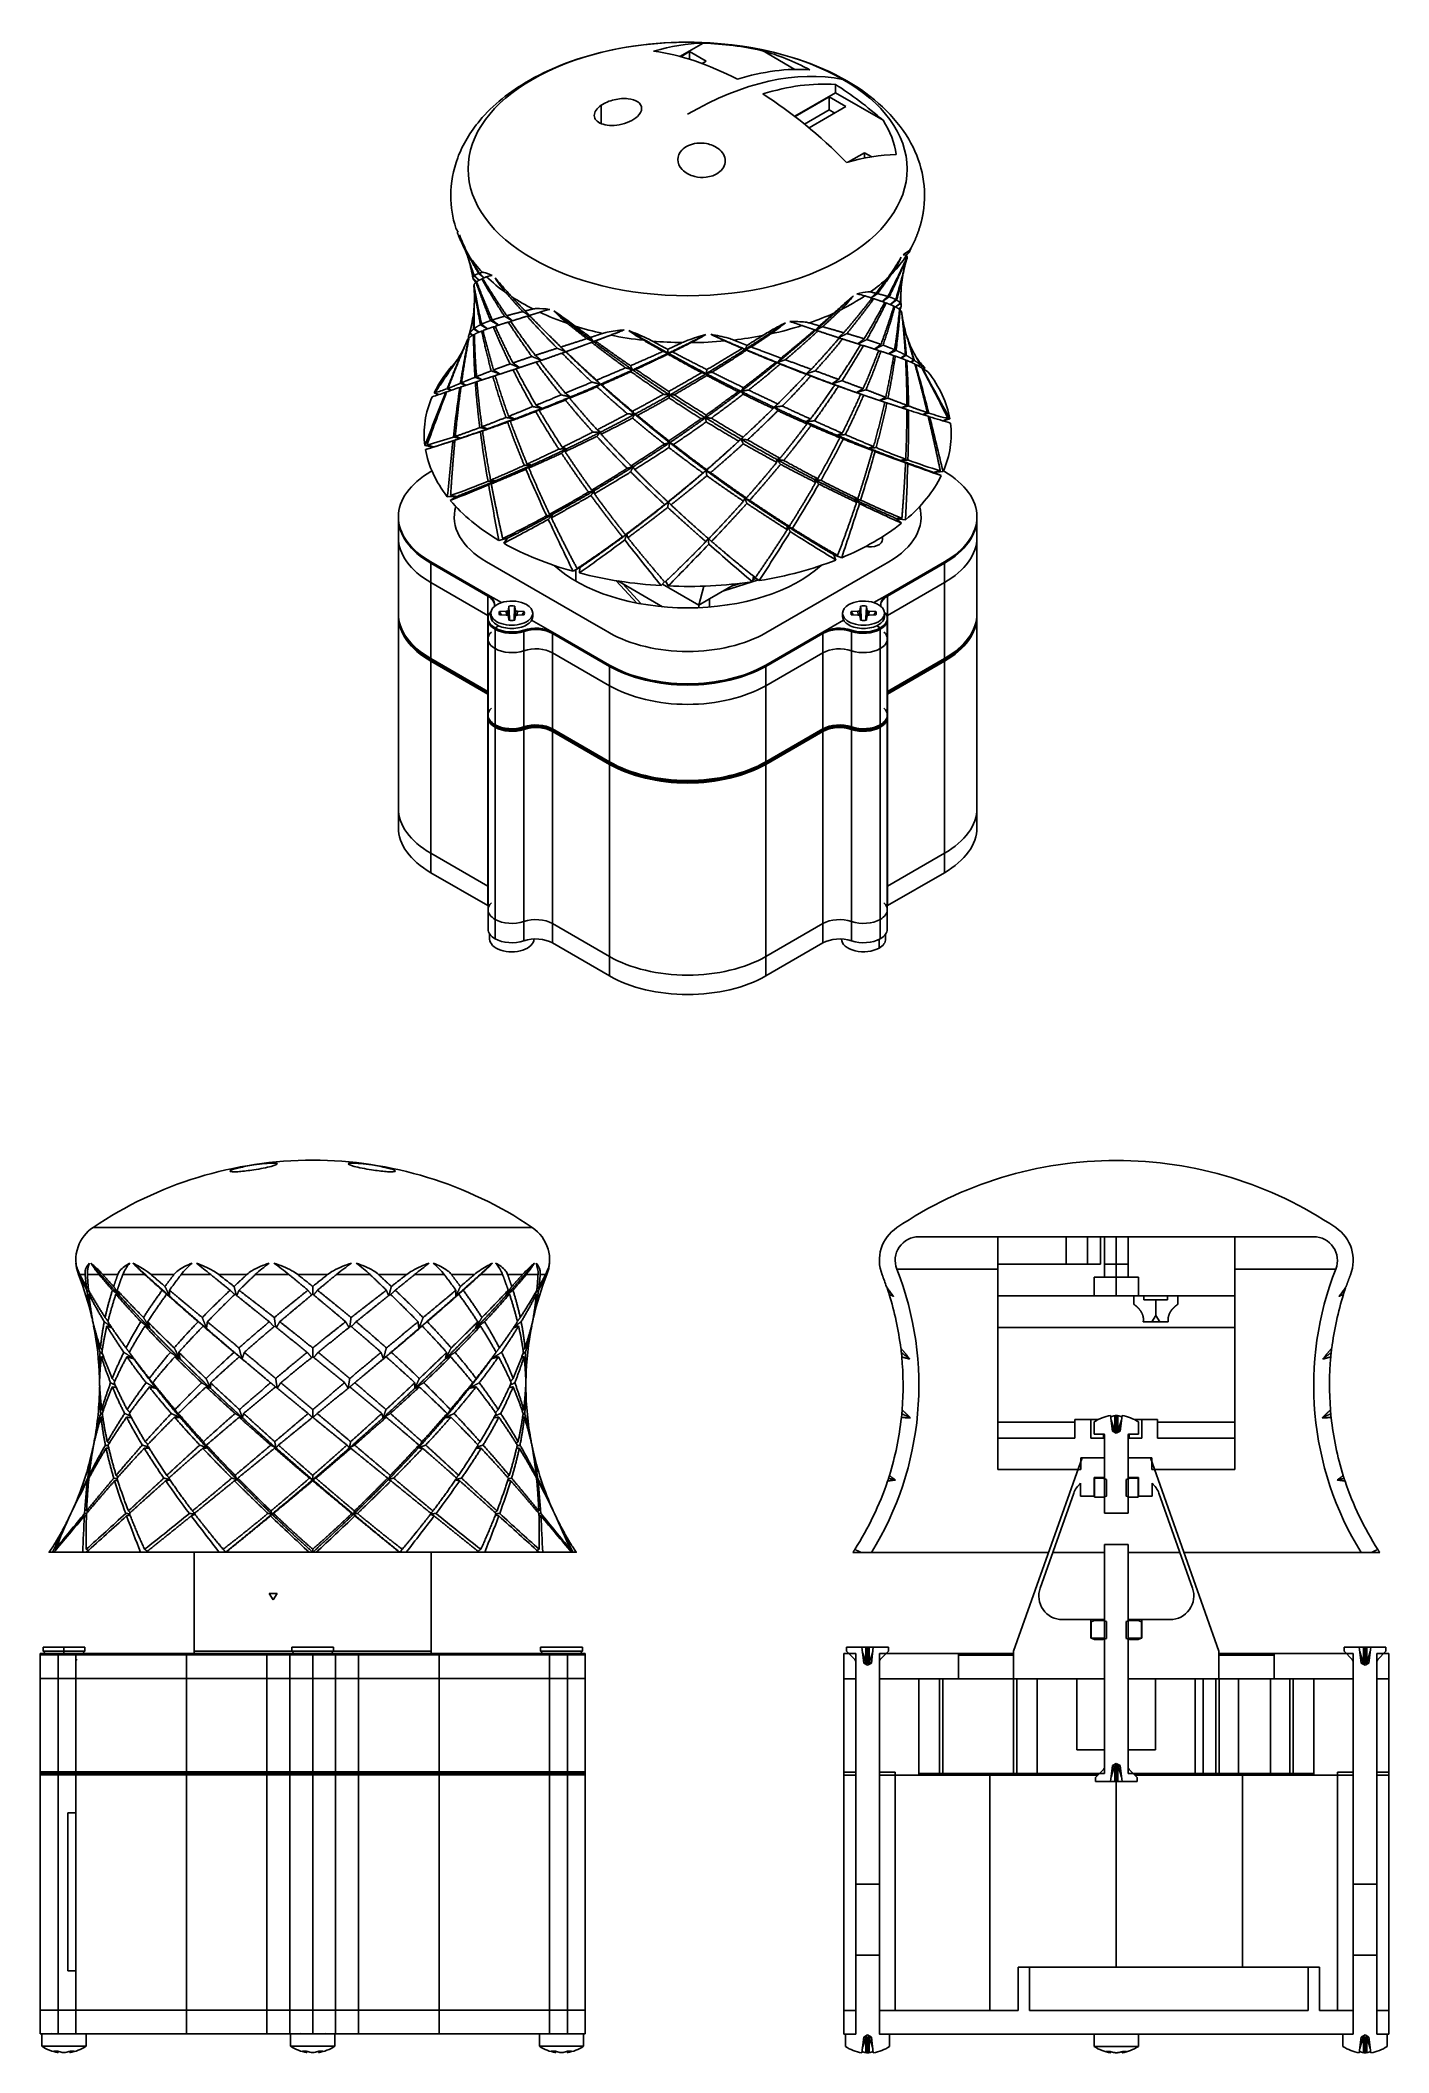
# Model space of a CAD drawing. Extents: x 20 to 191, y 30 to 285.
import ezdxf

# ---------------------------------------------------------------- set-up
doc = ezdxf.new("R2010")
doc.units = 0
for name, color, linetype in [('SectionView', 7, 'CONTINUOUS'), ('View', 7, 'CONTINUOUS'), ('View001', 7, 'CONTINUOUS')]:
    doc.layers.add(name, color=color, linetype=linetype)

msp = doc.modelspace()

# ---------------------------------------------------------------- linework, layer by layer
at = {"layer": 'SectionView'}
for p, q in [((181.139, 133.661), (131.139, 133.661)), ((141.139, 130.161), (141.139, 133.661)), ((149.789, 133.661), (149.789, 130.161)), ((152.489, 133.661), (152.489, 130.161)), ((154.139, 133.661), (154.639, 133.661)), ((154.139, 133.661), (154.139, 130.161)), ((154.639, 130.161), (154.639, 133.661)), ((156.139, 130.161), (156.139, 133.661)), ((157.639, 133.661), (171.139, 133.661)), ((157.639, 130.161), (157.639, 133.661)), ((171.139, 130.161), (171.139, 133.661)), ((141.139, 126.161), (141.139, 130.161)), ((154.139, 130.161), (141.139, 130.161)), ((154.639, 130.161), (154.639, 128.521)), ((156.139, 128.521), (156.139, 130.161)), ((157.639, 130.161), (157.639, 128.521)), ((171.139, 126.161), (171.139, 130.161)), ((154.639, 128.521), (153.339, 128.521)), ((153.339, 126.161), (153.339, 128.521)), ((156.139, 126.161), (156.139, 128.521)), ((158.939, 128.521), (157.639, 128.521)), ((158.939, 128.521), (158.939, 126.161)), ((153.339, 126.161), (141.139, 126.161)), ((153.339, 126.161), (156.139, 126.161)), ((156.139, 126.161), (158.939, 126.161)), ((171.139, 126.161), (158.939, 126.161)), ((159.639, 126.161), (159.639, 125.661)), ((161.139, 123.697), (161.139, 125.661)), ((162.639, 126.161), (162.639, 125.661)), ((162.727, 122.861), (159.551, 122.861)), ((160.627, 122.861), (161.139, 123.697)), ((161.139, 123.697), (161.651, 122.861)), ((141.139, 110.161), (141.139, 122.161)), ((171.139, 122.161), (141.139, 122.161)), ((171.139, 110.161), (171.139, 122.161)), ((150.906, 110.161), (141.139, 110.161)), ((150.906, 108.161), (150.906, 110.521)), ((152.906, 110.521), (150.906, 110.521)), ((152.906, 108.161), (152.906, 110.521)), ((152.906, 110.521), (153.879, 110.521)), ((153.339, 110.204), (153.339, 108.661)), ((155.41, 111.008), (155.654, 109.016)), ((155.934, 110.992), (155.934, 109.081)), ((156.139, 111.008), (156.139, 109.016)), ((156.344, 110.992), (156.344, 109.081)), ((156.869, 111.008), (156.624, 109.016)), ((158.399, 110.521), (159.372, 110.521)), ((158.939, 110.204), (158.939, 108.661)), ((159.372, 108.161), (159.372, 110.521)), ((161.372, 110.521), (159.372, 110.521)), ((161.372, 108.161), (161.372, 110.521)), ((171.139, 110.161), (161.372, 110.161)), ((141.139, 108.161), (141.139, 104.161)), ((150.906, 108.161), (141.139, 108.161)), ((150.906, 108.161), (141.139, 108.161)), ((154.639, 108.161), (152.906, 108.161)), ((153.339, 108.661), (154.539, 108.661)), ((154.523, 108.171), (154.523, 108.661)), ((154.639, 108.171), (154.523, 108.171)), ((154.639, 108.561), (154.639, 98.6614)), ((154.639, 108.161), (154.639, 105.661)), ((156.139, 108.759), (155.654, 109.016)), ((156.139, 108.759), (156.624, 109.016)), ((156.139, 109.016), (156.139, 108.759)), ((157.639, 108.561), (157.639, 98.6614)), ((157.756, 108.171), (157.639, 108.171)), ((157.639, 108.161), (157.639, 105.661)), ((159.372, 108.161), (157.639, 108.161)), ((157.739, 108.661), (158.939, 108.661)), ((157.756, 108.171), (157.756, 108.661)), ((171.139, 108.161), (161.372, 108.161)), ((171.139, 108.161), (161.372, 108.161)), ((171.139, 108.161), (171.139, 104.161)), ((151.806, 105.661), (143.139, 81.1614)), ((151.639, 105.661), (154.639, 105.661)), ((151.639, 105.661), (151.639, 104.161)), ((154.639, 105.661), (151.806, 105.661)), ((154.639, 105.661), (154.639, 103.161)), ((157.639, 103.161), (157.639, 105.661)), ((160.473, 105.661), (157.639, 105.661)), ((157.639, 105.661), (160.639, 105.661)), ((160.473, 105.661), (169.139, 81.1614)), ((160.639, 104.161), (160.639, 105.661)), ((151.639, 104.161), (141.139, 104.161)), ((151.607, 100.801), (151.607, 102.428)), ((153.339, 100.801), (153.339, 103.152)), ((154.414, 103.061), (153.389, 103.061)), ((153.389, 103.061), (153.389, 100.661)), ((154.639, 103.161), (153.573, 103.161)), ((154.91, 102.929), (154.414, 103.061)), ((154.91, 100.794), (154.91, 102.929)), ((157.369, 102.929), (157.864, 103.061)), ((157.369, 100.794), (157.369, 102.929)), ((157.639, 103.161), (158.706, 103.161)), ((158.889, 103.061), (157.864, 103.061)), ((158.889, 100.661), (158.889, 103.061)), ((158.939, 103.152), (158.939, 100.801)), ((171.139, 104.161), (160.639, 104.161)), ((160.671, 102.428), (160.671, 100.801)), ((146.5, 89.1619), (150.745, 101.162)), ((151.607, 100.801), (153.339, 100.801)), ((153.389, 100.801), (153.339, 100.801)), ((153.389, 100.661), (154.414, 100.661)), ((154.91, 100.794), (154.414, 100.661)), ((157.369, 100.794), (157.864, 100.661)), ((157.864, 100.661), (158.889, 100.661)), ((158.939, 100.801), (158.889, 100.801)), ((158.939, 100.801), (160.671, 100.801)), ((165.779, 89.1619), (161.534, 101.162)), ((154.639, 98.6614), (157.639, 98.6614)), ((154.639, 69.1614), (154.639, 94.6614)), ((157.639, 94.6614), (154.639, 94.6614)), ((157.639, 69.1614), (157.639, 94.6614)), ((123.851, 93.6614), (122.769, 93.6614)), ((125.139, 93.6614), (123.851, 93.6614)), ((188.427, 93.6614), (187.139, 93.6614)), ((189.51, 93.6614), (188.427, 93.6614)), ((152.906, 85.1614), (149.328, 85.1614)), ((152.906, 85.1614), (152.906, 82.8014)), ((154.523, 85.1614), (152.906, 85.1614)), ((153.389, 85.0614), (152.964, 84.9061)), ((152.964, 84.9061), (152.964, 82.8167)), ((154.414, 85.0614), (153.389, 85.0614)), ((154.91, 84.9286), (154.414, 85.0614)), ((154.523, 85.1614), (154.523, 85.0614)), ((154.639, 85.1614), (154.523, 85.1614)), ((154.91, 82.7942), (154.91, 84.9286)), ((157.369, 84.9286), (157.864, 85.0614)), ((157.369, 82.7942), (157.369, 84.9286)), ((157.756, 85.1614), (157.639, 85.1614)), ((159.372, 85.1614), (157.756, 85.1614)), ((157.756, 85.1614), (157.756, 85.0614)), ((158.889, 85.0614), (157.864, 85.0614)), ((158.889, 85.0614), (159.315, 84.9061)), ((159.315, 82.8167), (159.315, 84.9061)), ((159.372, 85.1614), (162.951, 85.1614)), ((159.372, 85.1614), (159.372, 82.8014)), ((121.989, 81.6614), (121.989, 81.1614)), ((121.989, 81.6614), (123.907, 81.6614)), ((123.907, 81.6614), (124.434, 81.6614)), ((123.907, 81.6614), (124.154, 79.6461)), ((124.434, 81.6614), (124.639, 81.6614)), ((124.434, 81.6614), (124.434, 79.7109)), ((124.639, 81.6614), (124.844, 81.6614)), ((124.639, 81.6614), (124.639, 79.6461)), ((124.844, 81.6614), (125.372, 81.6614)), ((124.844, 81.6614), (124.844, 79.7109)), ((125.372, 81.6614), (125.124, 79.6461)), ((125.372, 81.6614), (127.289, 81.6614)), ((127.289, 81.6614), (127.289, 81.1614)), ((152.906, 82.8014), (154.639, 82.8014)), ((152.964, 82.8167), (153.389, 82.6614)), ((153.389, 82.6614), (154.414, 82.6614)), ((154.414, 82.6614), (154.91, 82.7942)), ((154.639, 82.8014), (154.639, 81.1614)), ((157.369, 82.7942), (157.864, 82.6614)), ((157.639, 81.1614), (157.639, 82.8014)), ((157.639, 82.8014), (159.372, 82.8014)), ((157.864, 82.6614), (158.889, 82.6614)), ((158.889, 82.6614), (159.315, 82.8167)), ((184.989, 81.6614), (184.989, 81.1614)), ((184.989, 81.6614), (186.907, 81.6614)), ((186.907, 81.6614), (187.434, 81.6614)), ((186.907, 81.6614), (187.154, 79.6461)), ((187.434, 81.6614), (187.639, 81.6614)), ((187.434, 81.6614), (187.434, 79.7109)), ((187.639, 81.6614), (187.844, 81.6614)), ((187.639, 81.6614), (187.639, 79.6461)), ((187.844, 81.6614), (188.372, 81.6614)), ((187.844, 81.6614), (187.844, 79.7109)), ((188.372, 81.6614), (188.124, 79.6461)), ((188.372, 81.6614), (190.289, 81.6614)), ((190.289, 81.6614), (190.289, 81.1614)), ((121.639, 80.6614), (121.639, 80.8614)), ((123.139, 80.8614), (121.639, 80.8614)), ((121.639, 77.6614), (121.639, 80.6614)), ((121.989, 81.1614), (123.022, 80.1285)), ((123.139, 80.6614), (123.139, 80.8614)), ((123.139, 77.6614), (123.139, 80.6614)), ((123.139, 79.8457), (123.139, 77.1614)), ((124.154, 79.6461), (124.639, 79.3883)), ((124.639, 79.3883), (125.124, 79.6461)), ((126.139, 80.6614), (126.139, 80.8614)), ((131.139, 80.8614), (126.139, 80.8614)), ((126.139, 77.6614), (126.139, 80.6614)), ((126.139, 79.8457), (126.139, 77.1614)), ((126.256, 80.1285), (127.289, 81.1614)), ((136.149, 80.8614), (131.139, 80.8614)), ((136.149, 80.8614), (136.149, 80.6614)), ((136.149, 77.6614), (136.149, 80.6614)), ((143.139, 81.1614), (143.139, 77.6614)), ((154.639, 81.1614), (154.639, 77.6614)), ((157.639, 77.6614), (157.639, 81.1614)), ((169.139, 77.6614), (169.139, 81.1614)), ((176.13, 80.8614), (176.13, 80.6614)), ((181.139, 80.8614), (176.13, 80.8614)), ((176.13, 77.6614), (176.13, 80.6614)), ((186.139, 80.8614), (181.139, 80.8614)), ((184.989, 81.1614), (186.022, 80.1285)), ((186.139, 80.6614), (186.139, 80.8614)), ((186.139, 77.6614), (186.139, 80.6614)), ((186.139, 79.8457), (186.139, 77.1614)), ((187.154, 79.6461), (187.639, 79.3883)), ((187.639, 79.3883), (188.124, 79.6461)), ((189.139, 80.6614), (189.139, 80.8614)), ((189.139, 80.8614), (190.639, 80.8614)), ((189.139, 77.6614), (189.139, 80.6614)), ((189.139, 79.8457), (189.139, 77.1614)), ((189.256, 80.1285), (190.289, 81.1614)), ((190.639, 80.6614), (190.639, 80.8614)), ((190.639, 77.6614), (190.639, 80.6614)), ((123.139, 77.6614), (121.639, 77.6614)), ((123.139, 77.6614), (121.639, 77.6614)), ((121.639, 77.6614), (121.639, 65.6614)), ((123.139, 77.6614), (123.139, 65.6614)), ((123.139, 77.1614), (123.139, 51.6614)), ((131.139, 77.6614), (126.139, 77.6614)), ((126.139, 77.6614), (131.139, 77.6614)), ((126.139, 77.6614), (126.139, 65.6614)), ((126.139, 77.1614), (126.139, 51.6614)), ((136.149, 77.6614), (131.139, 77.6614)), ((131.139, 65.6614), (131.139, 77.6614)), ((134.159, 77.6614), (133.741, 77.6614)), ((133.741, 77.6614), (133.741, 65.6614)), ((134.159, 65.6614), (134.159, 77.6614)), ((143.537, 77.6614), (143.119, 77.6614)), ((143.119, 77.6614), (143.119, 65.6614)), ((151.239, 77.6614), (143.139, 77.6614)), ((143.537, 65.6614), (143.537, 77.6614)), ((146.139, 77.6614), (151.16, 77.6614)), ((146.139, 65.6614), (146.139, 77.6614)), ((151.16, 77.6614), (151.16, 68.6614)), ((153.239, 77.6614), (151.239, 77.6614)), ((154.639, 77.6614), (153.239, 77.6614)), ((159.039, 77.6614), (157.639, 77.6614)), ((161.039, 77.6614), (159.039, 77.6614)), ((169.139, 77.6614), (161.039, 77.6614)), ((161.118, 77.6614), (166.139, 77.6614)), ((161.118, 68.6614), (161.118, 77.6614)), ((166.139, 77.6614), (166.139, 65.6614)), ((167.139, 77.6614), (167.139, 65.6614)), ((169.159, 77.6614), (168.741, 77.6614)), ((168.741, 77.6614), (168.741, 65.6614)), ((171.601, 77.6614), (169.159, 77.6614)), ((169.159, 65.6614), (169.159, 77.6614)), ((171.601, 77.6614), (171.601, 65.6614)), ((175.677, 77.6614), (175.677, 65.6614)), ((181.139, 77.6614), (176.13, 77.6614)), ((178.537, 77.6614), (178.119, 77.6614)), ((178.119, 77.6614), (178.119, 65.6614)), ((178.537, 65.6614), (178.537, 77.6614)), ((186.139, 77.6614), (181.139, 77.6614)), ((181.139, 77.6614), (186.139, 77.6614)), ((181.139, 77.6614), (181.139, 65.6614)), ((186.139, 77.6614), (186.139, 65.6614)), ((186.139, 77.1614), (186.139, 51.6614)), ((189.139, 77.6614), (190.639, 77.6614)), ((189.139, 77.6614), (190.639, 77.6614)), ((189.139, 77.6614), (189.139, 65.6614)), ((189.139, 77.1614), (189.139, 51.6614)), ((190.639, 77.6614), (190.639, 65.6614)), ((154.639, 66.4771), (154.639, 69.1614)), ((157.639, 66.4771), (157.639, 69.1614)), ((151.16, 68.6614), (154.639, 68.6614)), ((154.639, 68.6614), (154.639, 65.6614)), ((155.407, 64.6614), (155.654, 66.6766)), ((156.139, 66.9345), (155.654, 66.6766)), ((155.934, 64.6614), (155.934, 66.6119)), ((156.139, 66.9345), (156.624, 66.6766)), ((156.139, 66.6766), (156.139, 66.9345)), ((156.139, 64.6614), (156.139, 66.6766)), ((156.344, 64.6614), (156.344, 66.6119)), ((156.872, 64.6614), (156.624, 66.6766)), ((157.639, 68.6614), (157.639, 65.6614)), ((157.639, 68.6614), (161.118, 68.6614)), ((121.639, 65.6614), (121.639, 65.8614)), ((123.139, 65.8614), (121.639, 65.8614)), ((121.639, 65.6614), (121.639, 65.4614)), ((121.639, 35.6614), (121.639, 65.6614)), ((123.139, 65.4614), (121.639, 65.4614)), ((123.139, 65.6614), (123.139, 65.8614)), ((123.139, 65.6614), (123.139, 65.4614)), ((123.139, 35.6614), (123.139, 65.6614)), ((126.139, 65.6614), (126.139, 65.8614)), ((128.139, 65.8614), (126.139, 65.8614)), ((126.139, 65.6614), (126.139, 65.4614)), ((126.139, 35.6614), (126.139, 65.6614)), ((126.139, 65.4614), (131.139, 65.4614)), ((128.139, 65.8614), (128.139, 35.6614)), ((131.139, 65.4614), (131.139, 65.6614)), ((133.741, 65.6614), (131.139, 65.6614)), ((134.159, 65.6614), (133.741, 65.6614)), ((140.139, 65.4614), (140.139, 35.6614)), ((143.537, 65.6614), (143.119, 65.6614)), ((146.139, 65.6614), (143.537, 65.6614)), ((145.139, 65.6614), (145.139, 65.4614)), ((153.789, 65.4614), (145.139, 65.4614)), ((146.139, 65.6614), (151.16, 65.6614)), ((151.16, 65.6614), (154.639, 65.6614)), ((154.522, 66.1942), (153.489, 65.1614)), ((153.489, 64.6614), (153.489, 65.1614)), ((155.407, 64.6614), (153.489, 64.6614)), ((155.934, 64.6614), (155.407, 64.6614)), ((156.139, 64.6614), (155.934, 64.6614)), ((156.139, 64.6614), (156.139, 41.1614)), ((156.344, 64.6614), (156.139, 64.6614)), ((156.872, 64.6614), (156.344, 64.6614)), ((158.789, 64.6614), (156.872, 64.6614)), ((157.639, 65.6614), (161.118, 65.6614)), ((157.756, 66.1942), (158.789, 65.1614)), ((164.756, 65.4614), (158.489, 65.4614)), ((158.789, 64.6614), (158.789, 65.1614)), ((161.118, 65.6614), (166.139, 65.6614)), ((164.756, 65.6614), (164.756, 65.4614)), ((164.756, 65.4614), (166.139, 65.4614)), ((167.139, 65.6614), (166.139, 65.6614)), ((166.139, 65.6614), (166.139, 65.4614)), ((167.139, 65.4614), (166.139, 65.4614)), ((167.139, 65.6614), (167.139, 65.4614)), ((169.159, 65.6614), (168.741, 65.6614)), ((171.601, 65.6614), (169.159, 65.6614)), ((172.139, 65.4614), (172.139, 41.1614)), ((178.119, 65.6614), (175.677, 65.6614)), ((178.537, 65.6614), (178.119, 65.6614)), ((181.139, 65.6614), (181.139, 65.4614)), ((181.139, 65.4614), (186.139, 65.4614)), ((184.139, 65.8614), (184.139, 35.6614)), ((186.139, 65.8614), (184.139, 65.8614)), ((186.139, 65.6614), (186.139, 65.8614)), ((186.139, 65.6614), (186.139, 65.4614)), ((186.139, 35.6614), (186.139, 65.6614)), ((189.139, 65.6614), (189.139, 65.8614)), ((189.139, 65.8614), (190.639, 65.8614)), ((189.139, 65.6614), (189.139, 65.4614)), ((189.139, 35.6614), (189.139, 65.6614)), ((189.139, 65.4614), (190.639, 65.4614)), ((190.639, 65.6614), (190.639, 65.8614)), ((190.639, 65.6614), (190.639, 65.4614)), ((190.639, 35.6614), (190.639, 65.6614)), ((123.139, 51.6614), (126.139, 51.6614)), ((186.139, 51.6614), (189.139, 51.6614)), ((123.139, 32.7614), (123.139, 42.6614)), ((126.139, 42.6614), (123.139, 42.6614)), ((126.139, 32.7614), (126.139, 42.6614)), ((143.724, 35.6614), (143.724, 41.1614)), ((143.724, 41.1614), (145.138, 41.1614)), ((145.138, 35.6614), (145.138, 41.1614)), ((145.138, 41.1614), (180.438, 41.1614)), ((180.438, 41.1614), (180.438, 35.6614)), ((180.438, 41.1614), (181.852, 41.1614)), ((181.852, 41.1614), (181.852, 35.6614)), ((186.139, 32.7614), (186.139, 42.6614)), ((189.139, 42.6614), (186.139, 42.6614)), ((189.139, 32.7614), (189.139, 42.6614)), ((123.139, 35.6614), (121.639, 35.6614)), ((123.139, 35.6614), (121.639, 35.6614)), ((121.639, 32.6614), (121.639, 35.6614)), ((123.139, 32.6614), (123.139, 35.6614)), ((128.139, 35.6614), (126.139, 35.6614)), ((128.139, 35.6614), (126.139, 35.6614)), ((126.139, 32.6614), (126.139, 35.6614)), ((131.139, 35.6614), (128.139, 35.6614)), ((133.741, 35.6614), (131.139, 35.6614)), ((134.159, 35.6614), (133.741, 35.6614)), ((143.119, 35.6614), (134.159, 35.6614)), ((140.139, 35.6614), (143.724, 35.6614)), ((143.537, 35.6614), (143.119, 35.6614)), ((143.724, 35.6614), (143.537, 35.6614)), ((146.139, 35.6614), (145.138, 35.6614)), ((151.139, 35.6614), (146.139, 35.6614)), ((156.139, 35.6614), (151.139, 35.6614)), ((156.139, 35.6614), (161.139, 35.6614)), ((161.139, 35.6614), (166.139, 35.6614)), ((166.139, 35.6614), (168.741, 35.6614)), ((168.741, 35.6614), (169.159, 35.6614)), ((169.159, 35.6614), (178.119, 35.6614)), ((178.119, 35.6614), (178.537, 35.6614)), ((178.537, 35.6614), (180.438, 35.6614)), ((181.852, 35.6614), (184.139, 35.6614)), ((186.139, 35.6614), (184.139, 35.6614)), ((186.139, 35.6614), (184.139, 35.6614)), ((186.139, 32.6614), (186.139, 35.6614)), ((189.139, 35.6614), (190.639, 35.6614)), ((189.139, 35.6614), (190.639, 35.6614)), ((189.139, 32.6614), (189.139, 35.6614)), ((190.639, 32.6614), (190.639, 35.6614)), ((123.139, 32.6614), (121.639, 32.6614)), ((121.839, 31.1189), (121.839, 32.6614)), ((123.039, 32.6614), (121.839, 32.6614)), ((123.91, 30.3149), (124.154, 32.3064)), ((124.639, 32.5642), (124.154, 32.3064)), ((124.434, 30.331), (124.434, 32.2416)), ((125.124, 32.3064), (124.639, 32.5642)), ((124.639, 30.3149), (124.639, 32.3064)), ((124.844, 30.331), (124.844, 32.2416)), ((125.369, 30.3149), (125.124, 32.3064)), ((128.139, 32.6614), (126.139, 32.6614)), ((127.439, 32.6614), (126.239, 32.6614)), ((127.439, 31.1189), (127.439, 32.6614)), ((131.139, 32.6614), (128.139, 32.6614)), ((133.741, 32.6614), (131.139, 32.6614)), ((134.159, 32.6614), (133.741, 32.6614)), ((143.119, 32.6614), (134.159, 32.6614)), ((143.537, 32.6614), (143.119, 32.6614)), ((146.139, 32.6614), (143.537, 32.6614)), ((151.139, 32.6614), (146.139, 32.6614)), ((156.139, 32.6614), (151.139, 32.6614)), ((153.339, 31.1189), (153.339, 32.6614)), ((156.139, 32.6614), (161.139, 32.6614)), ((158.939, 31.1189), (158.939, 32.6614)), ((161.139, 32.6614), (166.139, 32.6614)), ((166.139, 32.6614), (168.741, 32.6614)), ((168.741, 32.6614), (169.159, 32.6614)), ((169.159, 32.6614), (178.119, 32.6614)), ((178.119, 32.6614), (178.537, 32.6614)), ((178.537, 32.6614), (181.139, 32.6614)), ((181.139, 32.6614), (184.139, 32.6614)), ((186.139, 32.6614), (184.139, 32.6614)), ((184.839, 31.1189), (184.839, 32.6614)), ((186.039, 32.6614), (184.839, 32.6614)), ((186.91, 30.3149), (187.154, 32.3064)), ((187.154, 32.3064), (187.639, 32.5642)), ((187.434, 30.331), (187.434, 32.2416)), ((187.639, 32.5642), (188.124, 32.3064)), ((187.639, 30.3149), (187.639, 32.3064)), ((187.844, 30.331), (187.844, 32.2416)), ((188.369, 30.3149), (188.124, 32.3064)), ((189.139, 32.6614), (190.639, 32.6614)), ((190.439, 32.6614), (189.239, 32.6614)), ((190.439, 31.1189), (190.439, 32.6614)), ((155.334, 30.331), (155.353, 30.4917)), ((155.41, 30.3149), (155.429, 30.4679)), ((156.869, 30.3149), (156.85, 30.4679)), ((156.945, 30.331), (156.925, 30.4917))]:
    msp.add_line(p, q, dxfattribs=at)
for centre, radius, start, end in [((156.139, 93.6614), 49.6542, 90, 124.046), ((156.139, 93.6614), 49.6542, 55.9541, 90), ((131.139, 130.661), 5, 124.046, -158.55), ((131.139, 130.661), 3, 90, -158.55), ((181.139, 130.661), 3, -21.4497, 90), ((181.139, 130.661), 5, -21.4497, 55.9541), ((90.825, 114.822), 40.3143, -31.6609, 21.4497), ((90.825, 114.822), 38.3143, 19.0494, 21.4497), ((90.825, 114.822), 38.3143, 7.07269, 17.5121), ((90.825, 114.822), 38.3143, -4.6286, 5.40018), ((90.825, 114.822), 38.3143, -17.3328, -6.07424), ((156.139, 106.061), 5, 98.3897, 124.056), ((156.139, 106.061), 5, 55.9442, 81.6103), ((90.825, 114.822), 38.3143, -32.828, -18.421), ((153.573, 100.161), 3, 130.938, 160.519), ((153.573, 100.161), 3, 90, 94.4677), ((158.706, 100.161), 3, 85.5323, 90), ((158.706, 100.161), 3, 19.481, 49.0617), ((149.328, 88.1614), 3, 160.519, -90), ((162.951, 88.1614), 3, -90, 19.481), ((122.739, 79.8457), 0.4, 0, 45), ((185.739, 79.8457), 0.4, 0, 45), ((124.639, 35.2614), 5, -124.056, -98.3897), ((124.639, 35.2614), 5, -81.6103, -55.9442), ((126.239, 32.7614), 0.1, 180, -90), ((156.139, 35.2614), 5, -124.056, -98.3897), ((156.139, 35.2614), 5, -81.6103, -55.9442), ((187.639, 35.2614), 5, -124.056, -98.3897), ((186.039, 32.7614), 0.1, -90, 0), ((187.639, 35.2614), 5, -81.6103, -55.9442)]:
    msp.add_arc(centre, radius, start, end, dxfattribs=at)
for centre, major_axis, ratio, start_param, end_param in [((156.149, 106.06), (0.6943, 4.9515), 0.749159, 0.242095, 0.377255), ((156.179, 106.048), (1.5333, 4.7577), 0.928381, 0.342694, 0.386563), ((156.099, 106.048), (1.5333, -4.7577), 0.928381, 2.75503, 2.7989), ((156.129, 106.06), (0.6943, -4.9515), 0.749159, 2.76434, 2.8995), ((124.649, 35.2628), (-0.6943, 4.9515), 0.749159, 2.76434, 2.8995), ((124.679, 35.2743), (-1.5333, 4.7577), 0.928381, 2.75503, 2.7989), ((124.599, 35.2743), (-1.5333, -4.7577), 0.928381, 0.342694, 0.386563), ((124.629, 35.2628), (-0.6943, -4.9515), 0.749159, 0.242095, 0.377255), ((156.128, 35.2628), (-0.6093, -4.9627), 0.655972, 6.07373, 6.22613), ((156.034, 35.2743), (-0.6092, -4.9615), 0.353716, 6.23074, 6.2746), ((156.149, 35.2628), (-0.6943, 4.9515), 0.749159, -3.53609, -3.38369), ((156.179, 35.2743), (-1.5333, 4.7577), 0.928381, -3.52816, -3.48429), ((156.099, 35.2743), (-1.5333, -4.7577), 0.928381, -5.94049, -5.89662), ((156.129, 35.2628), (-0.6943, -4.9515), 0.749159, -6.04109, -5.88869), ((156.245, 35.2743), (-0.6092, 4.9615), 0.353716, 3.15017, 3.19404), ((156.151, 35.2628), (-0.6093, 4.9627), 0.655972, 3.19865, 3.35105), ((187.649, 35.2628), (-0.6943, 4.9515), 0.749159, 2.76434, 2.8995), ((187.679, 35.2743), (-1.5333, 4.7577), 0.928381, 2.75503, 2.7989), ((187.599, 35.2743), (-1.5333, -4.7577), 0.928381, 0.342694, 0.386563), ((187.629, 35.2628), (-0.6943, -4.9515), 0.749159, 0.242095, 0.377255)]:
    msp.add_ellipse(centre, major_axis=major_axis, ratio=ratio, start_param=start_param, end_param=end_param, dxfattribs=at)
for points, degree, knots in [([(154.639, 130.161), (154.644, 130.161), (154.649, 130.161), (154.663, 130.161), (154.677, 130.161), (154.7, 130.161), (154.723, 130.161), (154.756, 130.161), (154.788, 130.161), (154.829, 130.161), (154.869, 130.161), (154.918, 130.161), (154.967, 130.161), (155.023, 130.161), (155.079, 130.161), (155.141, 130.161), (155.204, 130.161), (155.273, 130.161), (155.341, 130.161), (155.415, 130.161), (155.488, 130.161), (155.642, 130.161), (155.805, 130.161), (155.971, 130.161), (156.139, 130.161)], 2, [4.71239, 4.71239, 4.71239, 4.82459, 4.82459, 4.93679, 4.93679, 5.04899, 5.04899, 5.16119, 5.16119, 5.27339, 5.27339, 5.38559, 5.38559, 5.49779, 5.49779, 5.60999, 5.60999, 5.72219, 5.72219, 5.83439, 5.83439, 6.05879, 6.05879, 6.28319, 6.28319, 6.28319]), ([(156.139, 130.161), (156.393, 130.161), (156.635, 130.161), (156.712, 130.161), (156.79, 130.161), (156.864, 130.161), (156.937, 130.161), (157.006, 130.161), (157.075, 130.161), (157.137, 130.161), (157.2, 130.161), (157.256, 130.161), (157.312, 130.161), (157.361, 130.161), (157.409, 130.161), (157.45, 130.161), (157.491, 130.161), (157.523, 130.161), (157.555, 130.161), (157.578, 130.161), (157.602, 130.161), (157.616, 130.161), (157.63, 130.161), (157.635, 130.161), (157.639, 130.161)], 2, [0, 0, 0, 0.336599, 0.336599, 0.448799, 0.448799, 0.560999, 0.560999, 0.673198, 0.673198, 0.785398, 0.785398, 0.897598, 0.897598, 1.0098, 1.0098, 1.122, 1.122, 1.2342, 1.2342, 1.3464, 1.3464, 1.4586, 1.4586, 1.5708, 1.5708, 1.5708]), ([(128.347, 129.564), (128.418, 129.564), (128.631, 129.564), (128.984, 129.564), (129.475, 129.564), (130.103, 129.564), (130.864, 129.564), (131.754, 129.564), (132.768, 129.564), (133.902, 129.564), (135.15, 129.564), (136.504, 129.564), (137.959, 129.564), (139.507, 129.564), (141.139, 129.564)], 1, [0, 0, 0.071478, 0.142956, 0.214434, 0.285912, 0.35739, 0.428868, 0.500346, 0.571824, 0.643302, 0.71478, 0.786258, 0.857736, 0.929214, 1.00069, 1.00069]), ([(154.639, 128.521), (154.644, 128.521), (154.649, 128.521), (154.663, 128.521), (154.677, 128.521), (154.7, 128.521), (154.723, 128.521), (154.756, 128.521), (154.788, 128.521), (154.829, 128.521), (154.869, 128.521), (154.918, 128.521), (154.967, 128.521), (155.023, 128.521), (155.079, 128.521), (155.141, 128.521), (155.204, 128.521), (155.273, 128.521), (155.341, 128.521), (155.415, 128.521), (155.488, 128.521), (155.642, 128.521), (155.805, 128.521), (155.971, 128.521), (156.139, 128.521)], 2, [4.71239, 4.71239, 4.71239, 4.82459, 4.82459, 4.93679, 4.93679, 5.04899, 5.04899, 5.16119, 5.16119, 5.27339, 5.27339, 5.38559, 5.38559, 5.49779, 5.49779, 5.60999, 5.60999, 5.72219, 5.72219, 5.83439, 5.83439, 6.05879, 6.05879, 6.28319, 6.28319, 6.28319]), ([(156.139, 128.521), (156.393, 128.521), (156.635, 128.521), (156.712, 128.521), (156.79, 128.521), (156.864, 128.521), (156.937, 128.521), (157.006, 128.521), (157.075, 128.521), (157.137, 128.521), (157.2, 128.521), (157.256, 128.521), (157.312, 128.521), (157.361, 128.521), (157.409, 128.521), (157.45, 128.521), (157.491, 128.521), (157.523, 128.521), (157.555, 128.521), (157.578, 128.521), (157.602, 128.521), (157.616, 128.521), (157.63, 128.521), (157.635, 128.521), (157.639, 128.521)], 2, [0, 0, 0, 0.336599, 0.336599, 0.448799, 0.448799, 0.560999, 0.560999, 0.673198, 0.673198, 0.785398, 0.785398, 0.897598, 0.897598, 1.0098, 1.0098, 1.122, 1.122, 1.2342, 1.2342, 1.3464, 1.3464, 1.4586, 1.4586, 1.5708, 1.5708, 1.5708]), ([(171.139, 129.564), (172.772, 129.564), (174.32, 129.564), (175.774, 129.564), (177.129, 129.564), (178.376, 129.564), (179.51, 129.564), (180.525, 129.564), (181.415, 129.564), (182.175, 129.564), (182.803, 129.564), (183.295, 129.564), (183.648, 129.564), (183.861, 129.564), (183.931, 129.564)], 1, [2.1409, 2.1409, 2.21238, 2.28386, 2.35533, 2.42681, 2.49829, 2.56977, 2.64125, 2.71272, 2.7842, 2.85568, 2.92716, 2.99864, 3.07011, 3.14159, 3.14159]), ([(187.139, 93.6614), (183.861, 98.967), (181.843, 105.044), (181.297, 111.256), (180.742, 117.453), (181.651, 123.775), (183.931, 129.564)], 3, [0, 0, 0, 0, 0.500589, 0.500589, 0.500589, 1, 1, 1, 1]), ([(141.139, 126.161), (141.139, 126.147), (141.139, 126.133), (141.139, 126.092), (141.139, 126.05), (141.139, 125.982), (141.139, 125.913), (141.139, 125.819), (141.139, 125.725), (141.139, 125.607), (141.139, 125.49), (141.139, 125.35), (141.139, 125.21), (141.139, 125.052), (141.139, 124.893), (141.139, 124.719), (141.139, 124.544), (141.139, 124.356), (141.139, 124.169), (141.139, 123.972), (141.139, 123.775), (141.139, 123.371), (141.139, 122.96), (141.139, 122.758), (141.139, 122.555), (141.139, 122.358), (141.139, 122.161)], 2, [0, 0, 0, 0.136486, 0.136486, 0.272972, 0.272972, 0.409458, 0.409458, 0.545944, 0.545944, 0.68243, 0.68243, 0.818916, 0.818916, 0.955402, 0.955402, 1.09189, 1.09189, 1.22837, 1.22837, 1.36486, 1.36486, 1.63783, 1.63783, 1.77432, 1.77432, 1.9108, 1.9108, 1.9108]), ([(158.339, 126.161), (158.339, 126.159), (158.339, 126.156), (158.339, 126.147), (158.339, 126.138), (158.339, 126.124), (158.339, 126.11), (158.339, 126.09), (158.339, 126.07), (158.339, 126.045), (158.339, 126.019), (158.339, 125.988), (158.339, 125.957), (158.339, 125.921), (158.339, 125.884), (158.339, 125.843), (158.339, 125.801), (158.339, 125.755), (158.339, 125.708), (158.339, 125.657), (158.339, 125.605), (158.339, 125.549), (158.339, 125.493), (158.339, 125.433), (158.339, 125.372), (158.339, 125.245), (158.339, 125.105)], 2, [0, 0, 0, 0.0618608, 0.0618608, 0.123722, 0.123722, 0.185582, 0.185582, 0.247443, 0.247443, 0.309304, 0.309304, 0.371165, 0.371165, 0.433026, 0.433026, 0.494886, 0.494886, 0.556747, 0.556747, 0.618608, 0.618608, 0.680469, 0.680469, 0.742329, 0.742329, 0.866051, 0.866051, 0.866051]), ([(158.339, 125.105), (158.526, 124.97), (158.699, 124.83), (158.858, 124.684), (159.002, 124.533), (159.131, 124.377), (159.244, 124.218), (159.342, 124.055), (159.422, 123.888), (159.486, 123.72), (159.533, 123.55), (159.564, 123.378), (159.577, 123.206), (159.572, 123.033), (159.551, 122.861)], 1, [2.43685, 2.43685, 2.49434, 2.55183, 2.60933, 2.66682, 2.72432, 2.78181, 2.8393, 2.8968, 2.95429, 3.01179, 3.06928, 3.12677, 3.18427, 3.24176, 3.24176]), ([(159.639, 125.661), (159.677, 125.661), (159.788, 125.661), (159.967, 125.661), (160.204, 125.661), (160.488, 125.661), (160.805, 125.661), (161.139, 125.661), (161.473, 125.661), (161.79, 125.661), (162.075, 125.661), (162.312, 125.661), (162.491, 125.661), (162.602, 125.661), (162.639, 125.661)], 1, [1.5708, 1.5708, 1.7952, 2.0196, 2.24399, 2.46839, 2.69279, 2.91719, 3.14159, 3.36599, 3.59039, 3.81479, 4.03919, 4.26359, 4.48799, 4.71239, 4.71239]), ([(162.727, 122.861), (162.706, 123.033), (162.702, 123.206), (162.715, 123.378), (162.745, 123.55), (162.792, 123.72), (162.856, 123.888), (162.937, 124.055), (163.034, 124.218), (163.147, 124.377), (163.276, 124.533), (163.42, 124.684), (163.579, 124.83), (163.752, 124.97), (163.939, 125.105)], 1, [6.18302, 6.18302, 6.24051, 6.29801, 6.3555, 6.41299, 6.47049, 6.52798, 6.58547, 6.64297, 6.70046, 6.75796, 6.81545, 6.87294, 6.93044, 6.98793, 6.98793]), ([(163.939, 126.161), (163.939, 126.159), (163.939, 126.156), (163.939, 126.147), (163.939, 126.138), (163.939, 126.124), (163.939, 126.11), (163.939, 126.09), (163.939, 126.07), (163.939, 126.045), (163.939, 126.019), (163.939, 125.988), (163.939, 125.957), (163.939, 125.921), (163.939, 125.884), (163.939, 125.843), (163.939, 125.801), (163.939, 125.755), (163.939, 125.708), (163.939, 125.657), (163.939, 125.605), (163.939, 125.549), (163.939, 125.493), (163.939, 125.433), (163.939, 125.372), (163.939, 125.245), (163.939, 125.105)], 2, [0, 0, 0, 0.0618608, 0.0618608, 0.123722, 0.123722, 0.185582, 0.185582, 0.247443, 0.247443, 0.309304, 0.309304, 0.371165, 0.371165, 0.433026, 0.433026, 0.494886, 0.494886, 0.556747, 0.556747, 0.618608, 0.618608, 0.680469, 0.680469, 0.742329, 0.742329, 0.866051, 0.866051, 0.866051]), ([(171.139, 126.161), (171.139, 126.147), (171.139, 126.133), (171.139, 126.092), (171.139, 126.05), (171.139, 125.982), (171.139, 125.913), (171.139, 125.819), (171.139, 125.725), (171.139, 125.607), (171.139, 125.49), (171.139, 125.35), (171.139, 125.21), (171.139, 125.052), (171.139, 124.893), (171.139, 124.719), (171.139, 124.544), (171.139, 124.356), (171.139, 124.169), (171.139, 123.972), (171.139, 123.775), (171.139, 123.371), (171.139, 122.96), (171.139, 122.758), (171.139, 122.555), (171.139, 122.358), (171.139, 122.161)], 2, [0, 0, 0, 0.136486, 0.136486, 0.272972, 0.272972, 0.409458, 0.409458, 0.545944, 0.545944, 0.68243, 0.68243, 0.818916, 0.818916, 0.955402, 0.955402, 1.09189, 1.09189, 1.22837, 1.22837, 1.36486, 1.36486, 1.63783, 1.63783, 1.77432, 1.77432, 1.9108, 1.9108, 1.9108]), ([(141.139, 108.161), (141.139, 108.173), (141.139, 108.208), (141.139, 108.265), (141.139, 108.345), (141.139, 108.447), (141.139, 108.569), (141.139, 108.712), (141.139, 108.873), (141.139, 109.052), (141.139, 109.248), (141.139, 109.458), (141.139, 109.682), (141.139, 109.916), (141.139, 110.161)], 1, [3.14159, 3.14159, 3.22951, 3.31742, 3.40533, 3.49325, 3.58116, 3.66907, 3.75699, 3.8449, 3.93281, 4.02073, 4.10864, 4.19655, 4.28447, 4.37238, 4.37238]), ([(171.139, 108.161), (171.139, 108.173), (171.139, 108.208), (171.139, 108.265), (171.139, 108.345), (171.139, 108.447), (171.139, 108.569), (171.139, 108.712), (171.139, 108.873), (171.139, 109.052), (171.139, 109.248), (171.139, 109.458), (171.139, 109.682), (171.139, 109.916), (171.139, 110.161)], 1, [3.14159, 3.14159, 3.22951, 3.31742, 3.40533, 3.49325, 3.58116, 3.66907, 3.75699, 3.8449, 3.93281, 4.02073, 4.10864, 4.19655, 4.28447, 4.37238, 4.37238]), ([(154.539, 108.661), (154.385, 108.661), (154.239, 108.661), (154.103, 108.661), (153.975, 108.661), (153.858, 108.661), (153.752, 108.661), (153.657, 108.661), (153.574, 108.661), (153.503, 108.661), (153.445, 108.661), (153.399, 108.661), (153.366, 108.661), (153.346, 108.661), (153.339, 108.661)], 1, [0.608246, 0.608246, 0.676999, 0.745753, 0.814506, 0.88326, 0.952014, 1.02077, 1.08952, 1.15827, 1.22703, 1.29578, 1.36454, 1.43329, 1.50204, 1.5708, 1.5708]), ([(158.939, 108.661), (158.933, 108.661), (158.913, 108.661), (158.88, 108.661), (158.834, 108.661), (158.775, 108.661), (158.704, 108.661), (158.621, 108.661), (158.526, 108.661), (158.42, 108.661), (158.303, 108.661), (158.176, 108.661), (158.039, 108.661), (157.893, 108.661), (157.739, 108.661)], 1, [4.71239, 4.71239, 4.78114, 4.8499, 4.91865, 4.9874, 5.05616, 5.12491, 5.19366, 5.26242, 5.33117, 5.39993, 5.46868, 5.53743, 5.60619, 5.67494, 5.67494]), ([(125.139, 93.6614), (125.271, 93.6614), (125.665, 93.6614), (126.317, 93.6614), (127.222, 93.6614), (128.374, 93.6614), (129.76, 93.6614), (131.371, 93.6614), (133.192, 93.6614), (135.208, 93.6614), (137.402, 93.6614), (139.754, 93.6614), (142.246, 93.6614), (144.856, 93.6614), (147.561, 93.6614)], 1, [0, 0, 0.092173, 0.184346, 0.276519, 0.368692, 0.460865, 0.553038, 0.645211, 0.737384, 0.829557, 0.92173, 1.0139, 1.10608, 1.19825, 1.29042, 1.29042]), ([(164.717, 93.6614), (167.423, 93.6614), (170.033, 93.6614), (172.524, 93.6614), (174.877, 93.6614), (177.071, 93.6614), (179.086, 93.6614), (180.907, 93.6614), (182.518, 93.6614), (183.905, 93.6614), (185.056, 93.6614), (185.962, 93.6614), (186.614, 93.6614), (187.008, 93.6614), (187.139, 93.6614)], 1, [1.85117, 1.85117, 1.94334, 2.03552, 2.12769, 2.21986, 2.31204, 2.40421, 2.49638, 2.58855, 2.68073, 2.7729, 2.86507, 2.95725, 3.04942, 3.14159, 3.14159]), ([(143.139, 80.8614), (142.229, 80.8614), (141.371, 80.8614), (140.569, 80.8614), (139.826, 80.8614), (139.146, 80.8614), (138.53, 80.8614), (137.98, 80.8614), (137.5, 80.8614), (137.09, 80.8614), (136.753, 80.8614), (136.489, 80.8614), (136.3, 80.8614), (136.187, 80.8614), (136.149, 80.8614)], 1, [3.84958, 3.84958, 3.91121, 3.97284, 4.03447, 4.0961, 4.15773, 4.21936, 4.28099, 4.34262, 4.40424, 4.46587, 4.5275, 4.58913, 4.65076, 4.71239, 4.71239]), ([(143.139, 80.6614), (142.229, 80.6614), (141.371, 80.6614), (140.569, 80.6614), (139.826, 80.6614), (139.146, 80.6614), (138.53, 80.6614), (137.98, 80.6614), (137.5, 80.6614), (137.09, 80.6614), (136.753, 80.6614), (136.489, 80.6614), (136.3, 80.6614), (136.187, 80.6614), (136.149, 80.6614)], 1, [3.84958, 3.84958, 3.91121, 3.97284, 4.03447, 4.0961, 4.15773, 4.21936, 4.28099, 4.34262, 4.40424, 4.46587, 4.5275, 4.58913, 4.65076, 4.71239, 4.71239]), ([(176.13, 80.8614), (176.092, 80.8614), (175.978, 80.8614), (175.789, 80.8614), (175.525, 80.8614), (175.188, 80.8614), (174.779, 80.8614), (174.298, 80.8614), (173.749, 80.8614), (173.133, 80.8614), (172.452, 80.8614), (171.709, 80.8614), (170.908, 80.8614), (170.05, 80.8614), (169.139, 80.8614)], 1, [1.5708, 1.5708, 1.63243, 1.69405, 1.75568, 1.81731, 1.87894, 1.94057, 2.0022, 2.06383, 2.12546, 2.18709, 2.24871, 2.31034, 2.37197, 2.4336, 2.4336]), ([(176.13, 80.6614), (176.092, 80.6614), (175.978, 80.6614), (175.789, 80.6614), (175.525, 80.6614), (175.188, 80.6614), (174.779, 80.6614), (174.298, 80.6614), (173.749, 80.6614), (173.133, 80.6614), (172.452, 80.6614), (171.709, 80.6614), (170.908, 80.6614), (170.05, 80.6614), (169.139, 80.6614)], 1, [1.5708, 1.5708, 1.63243, 1.69405, 1.75568, 1.81731, 1.87894, 1.94057, 2.0022, 2.06383, 2.12546, 2.18709, 2.24871, 2.31034, 2.37197, 2.4336, 2.4336]), ([(143.119, 77.6614), (142.211, 77.6614), (141.356, 77.6614), (140.556, 77.6614), (139.816, 77.6614), (139.137, 77.6614), (138.523, 77.6614), (137.975, 77.6614), (137.496, 77.6614), (137.088, 77.6614), (136.751, 77.6614), (136.488, 77.6614), (136.3, 77.6614), (136.187, 77.6614), (136.149, 77.6614)], 1, [3.85089, 3.85089, 3.91243, 3.97396, 4.0355, 4.09703, 4.15857, 4.2201, 4.28164, 4.34318, 4.40471, 4.46625, 4.52778, 4.58932, 4.65085, 4.71239, 4.71239]), ([(176.13, 77.6614), (176.106, 77.6614), (176.034, 77.6614), (175.914, 77.6614), (175.746, 77.6614), (175.532, 77.6614), (175.271, 77.6614), (174.964, 77.6614), (174.611, 77.6614), (174.214, 77.6614), (173.774, 77.6614), (173.291, 77.6614), (172.767, 77.6614), (172.204, 77.6614), (171.601, 77.6614)], 1, [1.5708, 1.5708, 1.61983, 1.66887, 1.71791, 1.76694, 1.81598, 1.86502, 1.91406, 1.96309, 2.01213, 2.06117, 2.1102, 2.15924, 2.20828, 2.25731, 2.25731]), ([(171.601, 77.6614), (171.747, 77.6614), (171.955, 77.6614), (172.219, 77.6614), (172.531, 77.6614), (172.879, 77.6614), (173.253, 77.6614), (173.639, 77.6614), (174.026, 77.6614), (174.399, 77.6614), (174.748, 77.6614), (175.059, 77.6614), (175.323, 77.6614), (175.532, 77.6614), (175.677, 77.6614)], 1, [0.293276, 0.293276, 0.475779, 0.658282, 0.840785, 1.02329, 1.20579, 1.38829, 1.5708, 1.7533, 1.9358, 2.11831, 2.30081, 2.48331, 2.66581, 2.84832, 2.84832]), ([(131.139, 65.4614), (131.227, 65.4614), (131.49, 65.4614), (131.925, 65.4614), (132.526, 65.4614), (133.285, 65.4614), (134.194, 65.4614), (135.24, 65.4614), (136.41, 65.4614), (137.691, 65.4614), (139.065, 65.4614), (140.515, 65.4614), (142.024, 65.4614), (143.572, 65.4614), (145.139, 65.4614)], 1, [0, 0, 0.1122, 0.224399, 0.336599, 0.448799, 0.560999, 0.673198, 0.785398, 0.897598, 1.0098, 1.122, 1.2342, 1.3464, 1.4586, 1.5708, 1.5708]), ([(134.159, 65.6614), (134.644, 65.6614), (135.16, 65.6614), (135.706, 65.6614), (136.278, 65.6614), (136.877, 65.6614), (137.499, 65.6614), (138.144, 65.6614), (138.81, 65.6614), (139.494, 65.6614), (140.194, 65.6614), (140.909, 65.6614), (141.636, 65.6614), (142.374, 65.6614), (143.119, 65.6614)], 1, [0.669234, 0.669234, 0.72329, 0.777346, 0.831402, 0.885458, 0.939514, 0.993569, 1.04763, 1.10168, 1.15574, 1.20979, 1.26385, 1.3179, 1.37196, 1.42602, 1.42602]), ([(167.139, 65.4614), (168.707, 65.4614), (170.255, 65.4614), (171.763, 65.4614), (173.214, 65.4614), (174.588, 65.4614), (175.868, 65.4614), (177.039, 65.4614), (178.085, 65.4614), (178.993, 65.4614), (179.753, 65.4614), (180.354, 65.4614), (180.788, 65.4614), (181.051, 65.4614), (181.139, 65.4614)], 1, [1.5708, 1.5708, 1.683, 1.7952, 1.9074, 2.0196, 2.1318, 2.24399, 2.35619, 2.46839, 2.58059, 2.69279, 2.80499, 2.91719, 3.02939, 3.14159, 3.14159]), ([(171.601, 65.6614), (171.747, 65.6614), (171.955, 65.6614), (172.219, 65.6614), (172.531, 65.6614), (172.879, 65.6614), (173.253, 65.6614), (173.639, 65.6614), (174.026, 65.6614), (174.399, 65.6614), (174.748, 65.6614), (175.059, 65.6614), (175.323, 65.6614), (175.532, 65.6614), (175.677, 65.6614)], 1, [0.293276, 0.293276, 0.475779, 0.658282, 0.840785, 1.02329, 1.20579, 1.38829, 1.5708, 1.7533, 1.9358, 2.11831, 2.30081, 2.48331, 2.66581, 2.84832, 2.84832]), ([(178.537, 65.6614), (178.886, 65.6614), (179.211, 65.6614), (179.513, 65.6614), (179.791, 65.6614), (180.043, 65.6614), (180.271, 65.6614), (180.473, 65.6614), (180.649, 65.6614), (180.798, 65.6614), (180.921, 65.6614), (181.016, 65.6614), (181.084, 65.6614), (181.126, 65.6614), (181.139, 65.6614)], 1, [0.951252, 0.951252, 0.995505, 1.03976, 1.08401, 1.12826, 1.17252, 1.21677, 1.26102, 1.30528, 1.34953, 1.39378, 1.43804, 1.48229, 1.52654, 1.5708, 1.5708]), ([(184.139, 35.6614), (184.127, 35.6614), (184.091, 35.6614), (184.031, 35.6614), (183.947, 35.6614), (183.839, 35.6614), (183.708, 35.6614), (183.553, 35.6614), (183.376, 35.6614), (183.176, 35.6614), (182.954, 35.6614), (182.71, 35.6614), (182.444, 35.6614), (182.158, 35.6614), (181.852, 35.6614)], 1, [0, 0, 0.0448297, 0.0896594, 0.134489, 0.179319, 0.224149, 0.268978, 0.313808, 0.358638, 0.403467, 0.448297, 0.493127, 0.537956, 0.582786, 0.627616, 0.627616]), ([(158.939, 31.1189), (158.869, 31.1189), (158.662, 31.1189), (158.328, 31.1189), (157.885, 31.1189), (157.354, 31.1189), (156.762, 31.1189), (156.139, 31.1189), (155.516, 31.1189), (154.924, 31.1189), (154.394, 31.1189), (153.95, 31.1189), (153.617, 31.1189), (153.409, 31.1189), (153.339, 31.1189)], 1, [1.5708, 1.5708, 1.7952, 2.0196, 2.24399, 2.46839, 2.69279, 2.91719, 3.14159, 3.36599, 3.59039, 3.81479, 4.03919, 4.26359, 4.48799, 4.71239, 4.71239])]:
    msp.add_open_spline(points, degree=degree, knots=knots, dxfattribs=at)
for points, degree in [([(185.237, 127.327), (185.499, 128.086), (185.793, 128.833)], 2), ([(127.939, 126.096), (127.495, 126.713), (127.041, 127.327)], 2), ([(127.209, 126.849), (127.081, 127.273)], 1), ([(127.209, 126.849), (127.395, 126.337)], 1), ([(127.209, 126.849), (127.578, 126.474), (127.939, 126.096)], 2), ([(127.939, 126.096), (127.364, 126.351)], 1), ([(183.431, 119.54), (183.717, 121.849), (184.215, 124.132), (184.915, 126.351)], 3), ([(185.237, 127.327), (184.783, 126.713), (184.34, 126.096)], 2), ([(184.34, 126.096), (184.7, 126.474), (185.07, 126.849)], 2), ([(184.915, 126.351), (184.34, 126.096)], 1), ([(185.07, 126.849), (184.884, 126.337)], 1), ([(185.07, 126.849), (185.198, 127.273)], 1), ([(130.005, 118.161), (129.435, 118.854), (128.848, 119.54)], 2), ([(128.921, 118.983), (128.885, 119.496)], 1), ([(128.921, 118.983), (129.469, 118.576), (130.005, 118.161)], 2), ([(128.921, 118.983), (128.961, 118.701), (129.005, 118.419)], 2), ([(130.005, 118.161), (128.969, 118.428)], 1), ([(183.431, 119.54), (182.843, 118.854), (182.274, 118.161)], 2), ([(182.274, 118.161), (182.81, 118.576), (183.357, 118.983)], 2), ([(183.309, 118.428), (182.274, 118.161)], 1), ([(183.264, 111.73), (183.084, 113.958), (183.099, 116.202), (183.309, 118.428)], 3), ([(183.357, 118.983), (183.318, 118.701), (183.273, 118.419)], 2), ([(183.357, 118.983), (183.393, 119.496)], 1), ([(130.076, 110.703), (128.924, 110.768)], 1), ([(128.978, 111.241), (128.948, 110.766)], 1), ([(128.978, 111.241), (129.037, 111.709)], 1), ([(128.978, 111.241), (129.53, 110.975), (130.076, 110.703)], 2), ([(130.076, 110.703), (129.552, 111.221), (129.014, 111.73)], 2), ([(155.912, 109.096), (155.813, 109.398), (155.682, 109.812), (155.475, 110.477)], 3), ([(156.804, 110.477), (156.597, 109.812), (156.465, 109.398), (156.367, 109.096)], 3), ([(183.264, 111.73), (182.726, 111.221), (182.203, 110.703)], 2), ([(182.203, 110.703), (182.748, 110.975), (183.301, 111.241)], 2), ([(183.354, 110.768), (182.203, 110.703)], 1), ([(183.301, 111.241), (183.241, 111.709)], 1), ([(183.301, 111.241), (183.331, 110.766)], 1), ([(184.879, 103.407), (184.131, 105.803), (183.62, 108.272), (183.354, 110.768)], 3), ([(154.523, 108.171), (154.455, 108.161), (154.388, 108.161)], 2), ([(154.539, 108.661), (154.593, 108.663), (154.641, 108.615), (154.639, 108.561)], 3), ([(155.912, 109.096), (155.752, 109.096), (155.644, 109.096)], 2), ([(155.934, 109.081), (155.912, 109.096)], 1), ([(156.139, 109.016), (156.049, 109.036), (155.934, 109.081)], 2), ([(156.344, 109.081), (156.23, 109.036), (156.139, 109.016)], 2), ([(156.367, 109.096), (156.344, 109.081)], 1), ([(156.634, 109.096), (156.526, 109.096), (156.367, 109.096)], 2), ([(157.739, 108.661), (157.686, 108.663), (157.638, 108.615), (157.639, 108.561)], 3), ([(157.891, 108.161), (157.823, 108.161), (157.756, 108.171)], 2), ([(128.17, 102.854), (127.176, 102.715)], 1), ([(127.291, 103.056), (127.188, 102.716)], 1), ([(127.291, 103.056), (127.409, 103.401)], 1), ([(127.291, 103.056), (128.17, 102.854)], 1), ([(128.17, 102.854), (127.788, 103.133), (127.399, 103.407)], 2), ([(154.639, 103.061), (154.417, 103.061), (154.414, 103.061)], 2), ([(157.864, 103.061), (157.862, 103.061), (157.639, 103.061)], 2), ([(184.879, 103.407), (184.49, 103.133), (184.108, 102.854)], 2), ([(184.108, 102.854), (184.988, 103.056)], 1), ([(185.102, 102.715), (184.108, 102.854)], 1), ([(184.988, 103.056), (184.87, 103.401)], 1), ([(184.988, 103.056), (185.091, 102.716)], 1), ([(189.258, 94.0511), (187.517, 96.7494), (186.117, 99.6678), (185.102, 102.715)], 3), ([(154.639, 100.661), (154.417, 100.661), (154.414, 100.661)], 2), ([(157.864, 100.661), (157.862, 100.661), (157.639, 100.661)], 2), ([(122.769, 93.6614), (123.029, 94.0471)], 1), ([(123.021, 94.0511), (123.439, 93.8585), (123.851, 93.6614)], 2), ([(148.091, 93.6614), (150.229, 93.6614), (152.428, 93.6614), (154.639, 93.6614)], 3), ([(157.639, 93.6614), (159.85, 93.6614), (162.049, 93.6614), (164.187, 93.6614)], 3), ([(189.258, 94.0511), (188.84, 93.8585), (188.427, 93.6614)], 2), ([(189.51, 93.6614), (189.249, 94.0471)], 1), ([(154.639, 85.0614), (154.417, 85.0614), (154.414, 85.0614)], 2), ([(157.864, 85.0614), (157.862, 85.0614), (157.639, 85.0614)], 2), ([(124.412, 79.7259), (124.313, 80.0288), (124.182, 80.4457), (123.974, 81.1147)], 3), ([(124.412, 79.7259), (124.252, 79.7259), (124.144, 79.7259)], 2), ([(124.434, 79.7109), (124.412, 79.7259)], 1), ([(124.639, 79.6461), (124.549, 79.6657), (124.434, 79.7109)], 2), ([(124.844, 79.7109), (124.73, 79.6657), (124.639, 79.6461)], 2), ([(124.867, 79.7259), (124.844, 79.7109)], 1), ([(125.305, 81.1147), (125.097, 80.4457), (124.965, 80.0288), (124.867, 79.7259)], 3), ([(125.134, 79.7259), (125.026, 79.7259), (124.867, 79.7259)], 2), ([(126.256, 80.1285), (126.182, 80.0547), (126.139, 79.9506), (126.139, 79.8457)], 3), ([(187.412, 79.7259), (187.313, 80.0288), (187.182, 80.4457), (186.974, 81.1147)], 3), ([(187.412, 79.7259), (187.252, 79.7259), (187.144, 79.7259)], 2), ([(187.434, 79.7109), (187.412, 79.7259)], 1), ([(187.639, 79.6461), (187.549, 79.6657), (187.434, 79.7109)], 2), ([(187.844, 79.7109), (187.73, 79.6657), (187.639, 79.6461)], 2), ([(187.867, 79.7259), (187.844, 79.7109)], 1), ([(188.305, 81.1147), (188.097, 80.4457), (187.965, 80.0288), (187.867, 79.7259)], 3), ([(188.134, 79.7259), (188.026, 79.7259), (187.867, 79.7259)], 2), ([(189.256, 80.1285), (189.182, 80.0547), (189.139, 79.9506), (189.139, 79.8457)], 3), ([(154.522, 66.1942), (154.597, 66.2681), (154.64, 66.3722), (154.639, 66.4771)], 3), ([(155.474, 65.2081), (155.682, 65.8771), (155.813, 66.294), (155.912, 66.5969)], 3), ([(155.644, 66.5969), (155.752, 66.5969), (155.912, 66.5969)], 2), ([(155.912, 66.5969), (155.934, 66.6119)], 1), ([(155.934, 66.6119), (156.049, 66.657), (156.139, 66.6766)], 2), ([(156.139, 66.6766), (156.23, 66.657), (156.344, 66.6119)], 2), ([(156.344, 66.6119), (156.367, 66.5969)], 1), ([(156.367, 66.5969), (156.526, 66.5969), (156.634, 66.5969)], 2), ([(156.367, 66.5969), (156.465, 66.294), (156.597, 65.8771), (156.805, 65.2081)], 3), ([(157.756, 66.1942), (157.682, 66.2681), (157.639, 66.3722), (157.639, 66.4771)], 3), ([(167.139, 65.6614), (167.943, 65.6614), (168.741, 65.6614)], 2), ([(123.039, 32.6614), (123.093, 32.66), (123.141, 32.708), (123.139, 32.7614)], 3), ([(123.975, 30.8458), (124.182, 31.5103), (124.313, 31.9251), (124.412, 32.2266)], 3), ([(124.144, 32.2266), (124.252, 32.2266), (124.412, 32.2266)], 2), ([(124.412, 32.2266), (124.434, 32.2416)], 1), ([(124.434, 32.2416), (124.549, 32.2868), (124.639, 32.3064)], 2), ([(124.639, 32.3064), (124.73, 32.2868), (124.844, 32.2416)], 2), ([(124.844, 32.2416), (124.867, 32.2266)], 1), ([(124.867, 32.2266), (125.026, 32.2266), (125.134, 32.2266)], 2), ([(124.867, 32.2266), (124.965, 31.9251), (125.097, 31.5103), (125.304, 30.8458)], 3), ([(186.975, 30.8458), (187.182, 31.5103), (187.313, 31.9251), (187.412, 32.2266)], 3), ([(187.144, 32.2266), (187.252, 32.2266), (187.412, 32.2266)], 2), ([(187.412, 32.2266), (187.434, 32.2416)], 1), ([(187.434, 32.2416), (187.549, 32.2868), (187.639, 32.3064)], 2), ([(187.639, 32.3064), (187.73, 32.2868), (187.844, 32.2416)], 2), ([(187.844, 32.2416), (187.867, 32.2266)], 1), ([(187.867, 32.2266), (188.026, 32.2266), (188.134, 32.2266)], 2), ([(187.867, 32.2266), (187.965, 31.9251), (188.097, 31.5103), (188.304, 30.8458)], 3), ([(189.239, 32.6614), (189.186, 32.66), (189.138, 32.708), (189.139, 32.7614)], 3), ([(154.855, 30.4917), (154.98, 30.4917), (155.157, 30.4917), (155.365, 30.4917)], 3), ([(156.914, 30.4917), (157.122, 30.4917), (157.298, 30.4917), (157.424, 30.4917)], 3)]:
    msp.add_open_spline(points, degree=degree, dxfattribs=at)
at = {"layer": 'View'}
for p, q in [((103.836, 284.822), (100.888, 283.119)), ((102.094, 283.735), (100.984, 283.093)), ((104.216, 282.51), (102.094, 283.735)), ((102.094, 283.735), (102.094, 282.77)), ((115.43, 281.484), (111.324, 283.855)), ((103.712, 282.219), (104.216, 282.51)), ((115.419, 275.541), (120.572, 278.516)), ((119.785, 277.989), (115.473, 275.5)), ((121.906, 276.764), (119.785, 277.989)), ((119.785, 277.989), (119.785, 276.356)), ((120.572, 279.582), (120.572, 278.516)), ((120.572, 278.516), (126.597, 275.037)), ((90.9133, 276.935), (90.9133, 274.611)), ((119.785, 276.356), (116.664, 274.554)), ((117.246, 274.074), (121.906, 276.764)), ((120.492, 275.948), (119.785, 276.356)), ((122.231, 269.757), (124.267, 270.933)), ((124.267, 270.933), (125.165, 270.415)), ((124.267, 270.933), (124.267, 270.25)), ((131.914, 243.657), (131.727, 243.539)), ((70.2943, 240.271), (69.7419, 240.516)), ((135.064, 237.217), (134.231, 236.966)), ((69.6782, 233.658), (68.5767, 233.858)), ((69.3324, 230.544), (69.4739, 230.626)), ((134.209, 230.543), (133.047, 230.455)), ((133.047, 230.455), (133.977, 230.043)), ((134.245, 230.626), (134.386, 230.544)), ((72.5963, 227.401), (71.4259, 227.372)), ((71.8048, 226.903), (72.5963, 227.401)), ((65.2319, 224.665), (65.2319, 224.828)), ((65.2319, 222.216), (65.2319, 224.665)), ((128.308, 224.587), (128.938, 224.017)), ((129.452, 224.441), (128.308, 224.587)), ((138.487, 224.665), (138.487, 224.828)), ((138.487, 222.216), (138.487, 224.665)), ((65.2319, 222.216), (65.2319, 212.418)), ((79.0281, 222.098), (77.9458, 221.839)), ((78.5798, 221.473), (79.0281, 222.098)), ((126.551, 221.942), (126.551, 222.317)), ((138.487, 222.216), (138.487, 212.418)), ((120.379, 220.009), (120.633, 219.349)), ((121.367, 219.646), (120.379, 220.009)), ((76.5382, 214.953), (69.3324, 219.113)), ((69.3324, 218.95), (69.3324, 219.113)), ((76.5382, 214.789), (69.3324, 218.95)), ((69.3324, 216.5), (69.3324, 218.95)), ((90.2743, 211.105), (76.4035, 219.113)), ((85.3972, 218.519), (85.3972, 218.281)), ((88.2137, 218.385), (87.35, 217.928)), ((87.7172, 218.122), (87.7172, 216.671)), ((88.1626, 217.709), (88.2137, 218.385)), ((95.4408, 213.898), (92.8077, 216.734)), ((98.6861, 213.433), (93.0321, 216.698)), ((99.3975, 216.064), (99.078, 216.649)), ((110.815, 216.823), (106.432, 215.466)), ((110.216, 217.273), (110.063, 216.603)), ((110.124, 216.871), (110.568, 217.008)), ((110.929, 216.737), (110.216, 217.273)), ((125.63, 218.14), (111.759, 210.132)), ((118.51, 218.581), (118.51, 218.442)), ((125.63, 218.14), (126.608, 218.705)), ((127.315, 219.113), (126.608, 218.705)), ((134.386, 219.113), (127.18, 214.953)), ((134.386, 218.95), (127.18, 214.789)), ((134.386, 218.95), (134.386, 219.113)), ((134.386, 216.5), (134.386, 218.95)), ((76.5382, 212.34), (69.3324, 216.5)), ((69.3324, 216.5), (76.5382, 212.34)), ((69.3324, 216.5), (69.3324, 206.702)), ((78.2731, 213.951), (76.5382, 214.953)), ((76.5382, 214.789), (76.5382, 214.953)), ((76.5382, 212.34), (76.5382, 214.789)), ((93.5989, 216.37), (95.9897, 213.796)), ((98.9377, 216.59), (98.5043, 216.109)), ((98.6744, 216.298), (103.274, 213.642)), ((103.274, 213.642), (103.9, 216.047)), ((104.617, 214.418), (103.274, 213.642)), ((107.934, 216.333), (104.617, 214.418)), ((104.617, 213.397), (104.617, 214.418)), ((107.411, 216.031), (108.649, 216.414)), ((127.18, 214.953), (125.445, 213.951)), ((134.386, 216.5), (127.18, 212.34)), ((127.18, 212.34), (134.386, 216.5)), ((127.18, 214.789), (127.18, 214.953)), ((127.18, 212.34), (127.18, 214.789)), ((134.386, 216.5), (134.386, 206.702)), ((65.2319, 212.418), (65.2319, 212.581)), ((65.2319, 212.418), (65.2319, 212.254)), ((65.2319, 187.923), (65.2319, 212.418)), ((76.5382, 212.34), (76.5382, 202.542)), ((76.5854, 211.969), (76.5854, 211.805)), ((76.5854, 211.805), (76.5854, 209.356)), ((76.9354, 212.622), (76.9354, 212.214)), ((78.03, 212.838), (78.8673, 212.869)), ((78.8673, 212.375), (78.03, 212.405)), ((78.8673, 212.869), (79.0675, 212.921)), ((78.8673, 212.869), (78.9182, 212.361)), ((79.0675, 212.323), (78.8673, 212.375)), ((79.0675, 212.921), (79.1573, 213.036)), ((79.0675, 212.921), (79.1363, 212.234)), ((79.1573, 212.207), (79.0675, 212.323)), ((79.1573, 213.036), (79.2105, 213.52)), ((79.1573, 213.036), (79.2897, 211.714)), ((79.2105, 211.724), (79.1573, 212.207)), ((79.1573, 212.207), (79.2121, 211.724)), ((80.0136, 213.036), (79.8811, 211.714)), ((80.0136, 212.207), (79.9588, 211.724)), ((79.9604, 213.52), (80.0136, 213.036)), ((80.0136, 212.207), (79.9604, 211.724)), ((80.0136, 213.036), (80.1034, 212.921)), ((80.1034, 212.323), (80.0136, 212.207)), ((80.1034, 212.921), (80.0346, 212.234)), ((80.1034, 212.921), (80.3035, 212.869)), ((80.3035, 212.375), (80.1034, 212.323)), ((80.3035, 212.869), (80.2527, 212.361)), ((80.3035, 212.869), (81.1409, 212.838)), ((81.1409, 212.405), (80.3035, 212.375)), ((84.754, 210.209), (82.1047, 211.739)), ((82.2354, 212.622), (82.2354, 212.214)), ((103.274, 213.642), (103.274, 213.316)), ((121.614, 211.739), (118.965, 210.209)), ((121.483, 212.622), (121.483, 212.214)), ((122.578, 212.838), (123.415, 212.869)), ((123.415, 212.375), (122.578, 212.405)), ((123.415, 212.869), (123.615, 212.921)), ((123.415, 212.869), (123.466, 212.361)), ((123.615, 212.323), (123.415, 212.375)), ((123.615, 212.921), (123.705, 213.036)), ((123.615, 212.921), (123.684, 212.234)), ((123.705, 212.207), (123.615, 212.323)), ((123.705, 213.036), (123.758, 213.52)), ((123.705, 213.036), (123.837, 211.714)), ((123.758, 211.724), (123.705, 212.207)), ((123.705, 212.207), (123.76, 211.724)), ((124.561, 213.036), (124.429, 211.714)), ((124.561, 212.207), (124.507, 211.724)), ((124.508, 213.52), (124.561, 213.036)), ((124.561, 212.207), (124.508, 211.724)), ((124.561, 213.036), (124.651, 212.921)), ((124.651, 212.323), (124.561, 212.207)), ((124.651, 212.921), (124.582, 212.234)), ((124.651, 212.921), (124.851, 212.869)), ((124.851, 212.375), (124.651, 212.323)), ((124.851, 212.869), (124.8, 212.361)), ((124.851, 212.869), (125.689, 212.838)), ((125.689, 212.405), (124.851, 212.375)), ((126.783, 212.622), (126.783, 212.214)), ((127.133, 211.969), (127.133, 211.805)), ((127.133, 211.805), (127.133, 209.356)), ((127.18, 212.34), (127.18, 202.542)), ((138.487, 212.418), (138.487, 212.581)), ((138.487, 212.418), (138.487, 212.254)), ((138.487, 187.923), (138.487, 212.418)), ((76.5854, 199.558), (76.5854, 209.356)), ((77.9358, 211.016), (77.4641, 210.744)), ((77.4641, 210.581), (77.4641, 210.744)), ((77.4641, 208.131), (77.4641, 210.581)), ((77.9237, 211.009), (77.7116, 211.132)), ((81.1091, 210.313), (81.1091, 210.477)), ((81.1091, 207.864), (81.1091, 210.313)), ((91.9598, 206.049), (84.754, 210.209)), ((84.754, 210.046), (84.754, 210.209)), ((84.754, 207.597), (84.754, 210.046)), ((91.9598, 205.886), (84.754, 210.046)), ((90.2743, 211.105), (91.2527, 210.54)), ((91.9598, 210.132), (91.2527, 210.54)), ((118.965, 210.209), (111.759, 206.049)), ((118.965, 210.046), (111.759, 205.886)), ((118.965, 210.046), (118.965, 210.209)), ((118.965, 207.597), (118.965, 210.046)), ((122.61, 210.313), (122.61, 210.477)), ((122.61, 207.864), (122.61, 210.313)), ((125.795, 211.009), (126.007, 211.132)), ((125.795, 211.009), (126.254, 210.744)), ((126.254, 210.581), (126.254, 210.744)), ((126.254, 208.131), (126.254, 210.581)), ((127.133, 199.558), (127.133, 209.356)), ((76.5382, 202.705), (69.3324, 206.866)), ((69.3324, 206.702), (69.3324, 206.866)), ((69.3324, 206.702), (76.5382, 202.542)), ((76.5382, 202.542), (69.3324, 206.702)), ((69.3324, 206.702), (69.3324, 206.539)), ((69.3324, 182.207), (69.3324, 206.702)), ((69.3324, 206.539), (76.5382, 202.379)), ((77.4641, 208.131), (77.4641, 198.333)), ((81.1091, 207.864), (81.1091, 198.066)), ((91.9598, 203.436), (84.754, 207.597)), ((84.754, 207.597), (91.9598, 203.436)), ((84.754, 207.597), (84.754, 197.799)), ((118.965, 207.597), (111.759, 203.436)), ((111.759, 203.436), (118.965, 207.597)), ((118.965, 207.597), (118.965, 197.799)), ((122.61, 207.864), (122.61, 198.066)), ((126.254, 208.131), (126.254, 198.333)), ((134.386, 206.866), (127.18, 202.705)), ((127.18, 202.542), (134.386, 206.702)), ((134.386, 206.702), (127.18, 202.542)), ((127.18, 202.379), (134.386, 206.539)), ((134.386, 206.702), (134.386, 206.866)), ((134.386, 206.702), (134.386, 206.539)), ((134.386, 182.207), (134.386, 206.702)), ((91.9598, 205.886), (91.9598, 206.049)), ((91.9598, 203.436), (91.9598, 205.886)), ((111.759, 205.886), (111.759, 206.049)), ((111.759, 203.436), (111.759, 205.886)), ((76.5382, 202.542), (76.5382, 202.705)), ((76.5382, 202.542), (76.5382, 202.379)), ((76.5382, 178.047), (76.5382, 202.542)), ((91.9598, 203.436), (91.9598, 193.638)), ((111.759, 203.436), (111.759, 193.638)), ((127.18, 202.542), (127.18, 202.705)), ((127.18, 202.542), (127.18, 202.379)), ((127.18, 178.047), (127.18, 202.542)), ((76.5854, 199.721), (76.5854, 199.558)), ((76.5854, 199.395), (76.5854, 199.558)), ((76.5854, 199.558), (76.5854, 175.063)), ((127.133, 199.721), (127.133, 199.558)), ((127.133, 199.395), (127.133, 199.558)), ((127.133, 199.558), (127.133, 175.063)), ((77.4641, 198.333), (77.4641, 198.496)), ((77.4641, 198.333), (77.4641, 198.17)), ((77.4641, 173.838), (77.4641, 198.333)), ((81.1091, 198.066), (81.1091, 198.229)), ((81.1091, 198.066), (81.1091, 197.903)), ((81.1091, 173.571), (81.1091, 198.066)), ((91.9598, 193.802), (84.754, 197.962)), ((84.754, 197.799), (84.754, 197.962)), ((84.754, 197.799), (91.9598, 193.638)), ((84.754, 197.799), (84.754, 197.635)), ((84.754, 173.304), (84.754, 197.799)), ((91.9598, 193.638), (84.754, 197.799)), ((84.754, 197.635), (91.9598, 193.475)), ((118.965, 197.962), (111.759, 193.802)), ((111.759, 193.638), (118.965, 197.799)), ((118.965, 197.799), (111.759, 193.638)), ((111.759, 193.475), (118.965, 197.635)), ((118.965, 197.799), (118.965, 197.962)), ((118.965, 197.799), (118.965, 197.635)), ((118.965, 173.304), (118.965, 197.799)), ((122.61, 198.066), (122.61, 198.229)), ((122.61, 198.066), (122.61, 197.903)), ((122.61, 173.571), (122.61, 198.066)), ((126.254, 198.333), (126.254, 198.496)), ((126.254, 198.333), (126.254, 198.17)), ((126.254, 173.838), (126.254, 198.333)), ((91.9598, 193.638), (91.9598, 193.802)), ((111.759, 193.638), (111.759, 193.802)), ((91.9598, 193.638), (91.9598, 193.475)), ((91.9598, 169.143), (91.9598, 193.638)), ((111.759, 193.638), (111.759, 193.475)), ((111.759, 169.143), (111.759, 193.638)), ((65.2319, 185.473), (65.2319, 187.923)), ((138.487, 185.473), (138.487, 187.923)), ((76.5382, 178.047), (69.3324, 182.207)), ((76.5382, 178.047), (69.3324, 182.207)), ((69.3324, 179.758), (69.3324, 182.207)), ((134.386, 182.207), (127.18, 178.047)), ((134.386, 182.207), (127.18, 178.047)), ((134.386, 179.758), (134.386, 182.207)), ((76.5382, 175.598), (69.3324, 179.758)), ((134.386, 179.758), (127.18, 175.598)), ((76.5382, 175.598), (76.5382, 178.047)), ((127.18, 175.598), (127.18, 178.047)), ((76.5854, 175.063), (76.5854, 172.614)), ((77.4641, 171.389), (77.4641, 173.838)), ((81.1091, 171.121), (81.1091, 173.571)), ((122.61, 171.121), (122.61, 173.571)), ((126.254, 171.389), (126.254, 173.838)), ((127.133, 175.063), (127.133, 172.614)), ((76.7854, 171.354), (76.7854, 171.992)), ((82.3854, 171.354), (82.3854, 171.356)), ((91.9598, 169.143), (84.754, 173.304)), ((91.9598, 169.143), (84.754, 173.304)), ((84.754, 170.854), (84.754, 173.304)), ((91.9598, 166.694), (84.754, 170.854)), ((118.965, 173.304), (111.759, 169.143)), ((118.965, 173.304), (111.759, 169.143)), ((118.965, 170.854), (111.759, 166.694)), ((118.965, 170.854), (118.965, 173.304)), ((121.333, 171.354), (121.333, 171.356)), ((126.113, 170.211), (126.113, 171.312)), ((126.933, 171.354), (126.933, 171.992)), ((91.9598, 166.694), (91.9598, 169.143)), ((111.759, 166.694), (111.759, 169.143))]:
    msp.add_line(p, q, dxfattribs=at)
for centre, major_axis, start_param, end_param in [((101.859, 268.873), (-27.7993, 0), 0, 6.28318), ((89.6414, 242.334), (23.2755, 40.3143), -5.94365, -5.74043), ((109.768, 239.846), (-24.189, 41.8967), 5.54491, 5.86301), ((101.859, 269.572), (26.4866, 0), 1.20537, 1.49608), ((118.961, 245.153), (21.6831, -37.5563), -3.87442, -3.67531), ((101.859, 235.28), (-24.8271, -43.0018), 3.33278, 3.92699), ((100.248, 236.21), (-24.801, -42.9565), 3.41767, 3.69954), ((109.768, 239.846), (24.189, -41.8967), -4.29222, -3.97411), ((103.471, 234.349), (-24.801, -42.9565), 3.41767, 3.69954), ((118.961, 245.153), (-21.6831, 37.5563), 5.24611, 5.44522), ((119.537, 275.696), (-2.5, -4.3301), 3.14159, 3.33278), ((101.859, 269.572), (26.4866, 0), 0.0747114, 0.365423), ((114.077, 228.226), (23.2755, 40.3143), -5.94365, -5.74043), ((101.859, 263.997), (-29.6537, 0), -6.00166, -5.94828), ((101.859, 263.997), (-29.6537, 0), -5.91076, -5.78295), ((101.859, 263.997), (-29.6537, 0), -3.65103, -3.50482), ((101.859, 263.997), (-29.6537, 0), -3.4673, -3.42312), ((101.859, 263.997), (-29.6537, 0), -5.74543, -5.59921), ((101.859, 263.997), (-29.6537, 0), -3.81637, -3.68855), ((101.859, 263.997), (-29.6537, 0), -5.56169, -5.43388), ((101.859, 263.997), (-29.6537, 0), -4.0001, -3.85388), ((101.859, 263.997), (-29.6537, 0), -5.39636, -5.25015), ((101.859, 263.997), (-29.6537, 0), -4.16543, -4.03762), ((101.859, 263.997), (-29.6537, 0), -5.21263, -5.08481), ((101.859, 263.997), (-29.6537, 0), -5.0473, -4.90108), ((101.859, 263.997), (-29.6537, 0), -4.5145, -4.38668), ((101.859, 263.997), (-29.6537, 0), -4.34917, -4.20295), ((101.859, 263.997), (-29.6537, 0), -4.86356, -4.73575), ((101.859, 263.997), (-29.6537, 0), -4.69823, -4.55201), ((101.859, 235.28), (-33.3735, 0), -0.487541, -0.275233), ((101.859, 235.28), (-33.3735, 0), -2.69183, -2.65405), ((101.859, 235.28), (-33.3735, 0), -3.04089, -2.71869), ((101.859, 235.28), (-33.3735, 0), -0.248366, -6.20935), ((101.859, 235.28), (-33.3735, 0), -3.38996, -3.06776), ((101.859, 235.28), (-33.3735, 0), -6.18249, -5.86029), ((79.2319, 224.828), (-14, 0), -0.785398, 0), ((101.859, 235.28), (-33.3735, 0), -3.73902, -3.41683), ((124.487, 224.828), (-14, 0), -3.14159, -2.35619), ((101.859, 235.28), (-33.3735, 0), -5.83342, -5.51122), ((79.2319, 224.828), (-14, 0), 0, -5.49779), ((79.2319, 224.665), (-14, 0), 0, -5.49779), ((86.303, 224.828), (14, 0), 2.97957, 3.92699), ((117.416, 224.828), (14, 0), 5.49779, 0.16202), ((124.487, 224.828), (-14, 0), -3.92699, -3.14159), ((124.487, 224.665), (-14, 0), -3.92699, -3.14159), ((79.2319, 222.216), (-14, 0), 0, -5.49779), ((79.2319, 222.216), (14, 0), 3.14159, 3.92699), ((101.859, 235.28), (-33.3735, 0), -4.08809, -3.76589), ((124.926, 221.942), (-1.625, 0), -5.05659, -3.14159), ((124.487, 222.216), (-14, 0), -3.92699, -3.14159), ((124.487, 222.216), (-14, 0), -3.92699, -3.14159), ((101.859, 235.28), (-33.3735, 0), -5.48435, -5.16215), ((101.859, 235.28), (-33.3735, 0), -4.43716, -4.11496), ((101.859, 224.828), (19.9905, 0), 3.70495, 5.71983), ((101.859, 235.28), (-33.3735, 0), -5.13529, -4.81309), ((74.4169, 213.728), (3, 0), 0, 0.785398), ((74.4169, 213.565), (3, 0), 0.0471579, 0.785398), ((79.5854, 212.622), (2.65, 0), 0.785398, 3.14159), ((101.859, 235.28), (-33.3735, 0), -4.78622, -4.46402), ((124.133, 212.622), (2.65, 0), 0, 2.35619), ((129.302, 213.728), (-3, 0), -0.785398, 0), ((129.302, 213.565), (-3, 0), -0.785398, -0.0471579), ((79.2319, 212.581), (-14, 0), 0, -5.49779), ((79.2319, 212.418), (14, 0), 3.14159, 3.92699), ((79.2319, 212.418), (-14, 0), 0, -5.49779), ((79.2319, 212.254), (14, 0), 3.14159, 3.92699), ((74.4169, 211.115), (3, 0), 0.738754, 0.785398), ((74.4169, 211.115), (3, 0), 0.738754, 0.785398), ((79.5854, 211.969), (3, 0), 2.64108, 3.14159), ((79.5854, 211.969), (3, 0), 3.14159, 3.92699), ((79.5854, 211.805), (3, 0), 3.14159, 3.92699), ((79.5854, 212.622), (2.65, 0), 3.14159, 0), ((79.5854, 212.214), (2.65, 0), 3.14159, 3.92699), ((74.4169, 213.728), (3, 0), 6.13595, 0), ((79.5854, 212.622), (-1.6, 0), -0.23652, -6.04667), ((79.5854, 212.622), (-1.6, 0), -1.80732, -1.33428), ((79.5854, 212.622), (-1.6, 0), -4.94891, -4.47587), ((79.5854, 212.622), (-1.6, 0), -3.37811, -2.90507), ((79.5854, 212.622), (2.65, 0), 0, 0.785398), ((79.5854, 212.214), (2.65, 0), 5.49779, 0), ((124.133, 212.622), (2.65, 0), 2.35619, 3.14159), ((124.133, 212.622), (2.65, 0), 3.14159, 0), ((124.133, 212.214), (2.65, 0), 3.14159, 3.92699), ((124.133, 212.622), (-1.6, 0), -0.23652, -6.04667), ((124.133, 212.622), (-1.6, 0), -1.80732, -1.33428), ((124.133, 212.622), (-1.6, 0), -4.94891, -4.47587), ((124.133, 212.622), (-1.6, 0), -3.37811, -2.90507), ((124.133, 212.214), (2.65, 0), 5.49779, 0), ((124.133, 211.969), (-3, 0), -3.92699, -3.14159), ((124.133, 211.805), (-3, 0), -3.92699, -3.14159), ((129.302, 213.728), (-3, 0), 0, -6.13595), ((124.133, 211.969), (-3, 0), -3.14159, -2.64108), ((129.302, 211.115), (-3, 0), -0.785398, -0.738754), ((129.302, 211.115), (-3, 0), -0.785398, -0.738754), ((124.487, 212.581), (14, 0), 5.49779, 0), ((124.487, 212.418), (-14, 0), -3.92699, -3.14159), ((124.487, 212.418), (14, 0), 5.49779, 0), ((124.487, 212.254), (-14, 0), -3.92699, -3.14159), ((79.5854, 209.356), (3, 0), 2.60887, 3.14159), ((79.5854, 209.356), (3, 0), 3.14159, 3.92699), ((79.5854, 209.356), (3, 0), 3.14159, 3.92699), ((79.5854, 211.969), (-3, 0), -5.49779, -4.17967), ((79.5854, 211.805), (-3, 0), -5.49779, -4.17967), ((79.5854, 212.214), (2.65, 0), 3.92699, 5.49779), ((82.6327, 208.985), (-3, 0), -2.35619, -1.03808), ((82.6327, 208.821), (-3, 0), -2.35619, -1.03808), ((101.859, 215.847), (-14, 0), -5.49779, -3.92699), ((121.086, 208.985), (3, 0), 1.03808, 2.35619), ((121.086, 208.821), (3, 0), 1.03808, 2.35619), ((124.133, 212.214), (2.65, 0), 3.92699, 5.49779), ((124.133, 211.969), (3, 0), 4.17967, 5.49779), ((124.133, 211.805), (3, 0), 4.17967, 5.49779), ((124.133, 209.356), (-3, 0), -3.92699, -3.14159), ((124.133, 209.356), (-3, 0), -3.92699, -3.14159), ((124.133, 209.356), (-3, 0), -3.14159, -2.60887), ((79.5854, 209.356), (-3, 0), -5.49779, -4.17967), ((79.5854, 209.356), (-3, 0), -5.49779, -4.17967), ((82.6327, 206.372), (-3, 0), -2.35619, -1.03808), ((82.6327, 206.372), (-3, 0), -2.35619, -1.03808), ((121.086, 206.372), (3, 0), 1.03808, 2.35619), ((121.086, 206.372), (3, 0), 1.03808, 2.35619), ((124.133, 209.356), (3, 0), 4.17967, 5.49779), ((124.133, 209.356), (3, 0), 4.17967, 5.49779), ((101.859, 211.765), (-14, 0), -5.49779, -3.92699), ((101.859, 211.601), (-14, 0), -5.49779, -3.92699), ((74.4169, 201.481), (3, 0), 0.762864, 0.785398), ((74.4169, 201.317), (3, 0), 0.762864, 0.785398), ((74.4169, 201.317), (3, 0), 0.762864, 0.785398), ((74.4169, 201.154), (3, 0), 0.762864, 0.785398), ((101.859, 209.152), (-14, 0), -5.49779, -3.92699), ((101.859, 209.152), (14, 0), 3.92699, 5.49779), ((129.302, 201.481), (-3, 0), -0.785398, -0.762864), ((129.302, 201.317), (-3, 0), -0.785398, -0.762864), ((129.302, 201.317), (-3, 0), -0.785398, -0.762864), ((129.302, 201.154), (-3, 0), -0.785398, -0.762864), ((79.5854, 199.721), (3, 0), 2.60887, 3.14159), ((79.5854, 199.721), (3, 0), 3.14159, 3.92699), ((79.5854, 199.558), (3, 0), 3.14159, 3.92699), ((79.5854, 199.558), (3, 0), 3.14159, 3.92699), ((79.5854, 199.395), (3, 0), 3.14159, 3.92699), ((124.133, 199.721), (-3, 0), -3.92699, -3.14159), ((124.133, 199.558), (-3, 0), -3.92699, -3.14159), ((124.133, 199.558), (-3, 0), -3.92699, -3.14159), ((124.133, 199.395), (-3, 0), -3.92699, -3.14159), ((124.133, 199.721), (-3, 0), -3.14159, -2.60887), ((79.5854, 199.721), (-3, 0), -5.49779, -4.17967), ((79.5854, 199.558), (-3, 0), -5.49779, -4.17967), ((79.5854, 199.558), (-3, 0), -5.49779, -4.17967), ((79.5854, 199.395), (-3, 0), -5.49779, -4.17967), ((82.6327, 196.737), (-3, 0), -2.35619, -1.03808), ((82.6327, 196.574), (-3, 0), -2.35619, -1.03808), ((82.6327, 196.574), (-3, 0), -2.35619, -1.03808), ((82.6327, 196.411), (-3, 0), -2.35619, -1.03808), ((121.086, 196.737), (3, 0), 1.03808, 2.35619), ((121.086, 196.574), (3, 0), 1.03808, 2.35619), ((121.086, 196.574), (3, 0), 1.03808, 2.35619), ((121.086, 196.411), (3, 0), 1.03808, 2.35619), ((124.133, 199.721), (3, 0), 4.17967, 5.49779), ((124.133, 199.558), (3, 0), 4.17967, 5.49779), ((124.133, 199.558), (3, 0), 4.17967, 5.49779), ((124.133, 199.395), (3, 0), 4.17967, 5.49779), ((101.859, 199.517), (-14, 0), -5.49779, -3.92699), ((101.859, 199.354), (14, 0), 3.92699, 5.49779), ((101.859, 199.354), (-14, 0), -5.49779, -3.92699), ((101.859, 199.19), (14, 0), 3.92699, 5.49779), ((79.2319, 187.923), (-14, 0), 0, -5.49779), ((79.2319, 187.923), (-14, 0), 0, -5.49779), ((124.487, 187.923), (14, 0), 5.49779, 0), ((124.487, 187.923), (14, 0), 5.49779, 0), ((79.2319, 185.473), (-14, 0), 0, -5.49779), ((124.487, 185.473), (14, 0), 5.49779, 0), ((74.4169, 176.822), (3, 0), 0.762864, 0.785398), ((74.4169, 176.822), (3, 0), 0.762864, 0.785398), ((79.5854, 175.063), (3, 0), 2.60887, 3.14159), ((124.133, 175.063), (-3, 0), -3.14159, -2.60887), ((129.302, 176.822), (-3, 0), -0.785398, -0.762864), ((129.302, 176.822), (-3, 0), -0.785398, -0.762864), ((74.4169, 174.373), (3, 0), 0.762864, 0.785398), ((79.5854, 175.063), (3, 0), 3.14159, 3.92699), ((79.5854, 175.063), (3, 0), 3.14159, 3.92699), ((79.5854, 175.063), (-3, 0), -5.49779, -4.17967), ((79.5854, 175.063), (-3, 0), -5.49779, -4.17967), ((82.6327, 172.079), (-3, 0), -2.35619, -1.03808), ((82.6327, 172.079), (-3, 0), -2.35619, -1.03808), ((121.086, 172.079), (3, 0), 1.03808, 2.35619), ((121.086, 172.079), (3, 0), 1.03808, 2.35619), ((124.133, 175.063), (3, 0), 4.17967, 5.49779), ((124.133, 175.063), (3, 0), 4.17967, 5.49779), ((124.133, 175.063), (-3, 0), -3.92699, -3.14159), ((124.133, 175.063), (-3, 0), -3.92699, -3.14159), ((129.302, 174.373), (-3, 0), -0.785398, -0.762864), ((79.5854, 172.614), (3, 0), 3.14159, 3.92699), ((79.5854, 171.354), (-2.8, 0), 0, -3.14159), ((79.5854, 172.614), (-3, 0), -5.49779, -4.17967), ((82.6327, 169.629), (-3, 0), -2.35619, -1.03808), ((121.086, 169.629), (3, 0), 1.03808, 2.35619), ((124.133, 171.354), (-2.8, 0), 0, -3.92699), ((124.133, 172.614), (3, 0), 4.17967, 5.49779), ((124.133, 171.354), (-2.8, 0), -3.92699, -3.14159), ((124.133, 172.614), (-3, 0), -3.92699, -3.14159), ((101.859, 174.859), (-14, 0), -5.49779, -3.92699), ((101.859, 174.859), (-14, 0), -5.49779, -3.92699), ((101.859, 172.409), (-14, 0), -5.49779, -3.92699)]:
    msp.add_ellipse(centre, major_axis=major_axis, ratio=0.57735, start_param=start_param, end_param=end_param, dxfattribs=at)
for points, knots in [([(72.5066, 261.365), (72.0808, 262.7), (71.8591, 264.093), (71.8593, 265.486), (71.8578, 267.119), (72.162, 268.748), (72.7395, 270.288), (73.3731, 271.983), (74.3306, 273.57), (75.5387, 275.007), (77.1979, 276.981), (79.3265, 278.681), (81.7952, 280.091), (85.0746, 281.966), (88.9704, 283.33), (93.1531, 284.121), (98.0811, 285.057), (103.409, 285.174), (108.434, 284.47), (113.463, 283.771), (118.188, 282.25), (122.037, 280.026)], [0, 0, 0, 0, 0.116683, 0.116683, 0.116683, 0.253311, 0.253311, 0.253311, 0.403446, 0.403446, 0.403446, 0.609503, 0.609503, 0.609503, 0.883317, 0.883317, 0.883317, 0.941658, 0.941658, 0.941658, 1, 1, 1, 1]), ([(90.9133, 276.935), (91.3633, 277.25), (91.955, 277.5), (92.5747, 277.644), (93.1623, 277.782), (93.7737, 277.824), (94.3115, 277.764), (94.8034, 277.711), (95.2329, 277.571), (95.5359, 277.364), (95.8589, 277.145), (96.0358, 276.851), (96.0346, 276.529)], [0, 0, 0, 0, 0.100758, 0.100758, 0.100758, 0.19632, 0.19632, 0.19632, 0.283648, 0.283648, 0.283648, 0.376285, 0.376285, 0.376285, 0.376285]), ([(122.037, 280.026), (125.388, 278.092), (128.113, 275.611), (129.853, 272.646), (130.632, 271.318), (131.208, 269.894), (131.535, 268.419), (131.864, 266.945), (131.945, 265.42), (131.767, 263.923)], [0, 0, 0, 0, 0.5, 0.5, 0.5, 0.75, 0.75, 0.75, 1, 1, 1, 1]), ([(96.0346, 276.529), (96.0357, 276.201), (95.8511, 275.846), (95.5121, 275.525), (94.9913, 275.025), (94.0976, 274.624), (93.1837, 274.468), (92.3563, 274.322), (91.5218, 274.371), (90.9301, 274.605), (90.3678, 274.821), (90.0313, 275.202), (90.0346, 275.642)], [0.376285, 0.376285, 0.376285, 0.376285, 0.471069, 0.471069, 0.471069, 0.61794, 0.61794, 0.61794, 0.750975, 0.750975, 0.750975, 0.876559, 0.876559, 0.876559, 0.876559]), ([(106.613, 269.893), (106.616, 270.463), (106.295, 271.038), (105.731, 271.459), (105.325, 271.765), (104.795, 271.988), (104.227, 272.09), (103.834, 272.161), (103.425, 272.175), (103.032, 272.13), (102.261, 272.045), (101.558, 271.726), (101.125, 271.268), (100.79, 270.92), (100.612, 270.496), (100.613, 270.069)], [0.125523, 0.125523, 0.125523, 0.125523, 0.251967, 0.251967, 0.251967, 0.343695, 0.343695, 0.343695, 0.407132, 0.407132, 0.407132, 0.531116, 0.531116, 0.531116, 0.625936, 0.625936, 0.625936, 0.625936]), ([(100.613, 270.069), (100.612, 269.619), (100.809, 269.166), (101.171, 268.789), (101.549, 268.39), (102.112, 268.077), (102.751, 267.92), (103.215, 267.805), (103.716, 267.772), (104.194, 267.827), (104.776, 267.892), (105.32, 268.088), (105.734, 268.378)], [0.625936, 0.625936, 0.625936, 0.625936, 0.725676, 0.725676, 0.725676, 0.830734, 0.830734, 0.830734, 0.907137, 0.907137, 0.907137, 1, 1, 1, 1]), ([(74.2384, 257.767), (74.0942, 258.016), (73.9589, 258.267), (73.8326, 258.519), (73.4808, 259.222), (73.2039, 259.896), (72.976, 260.522)], [0, 0, 0, 0, 0.263819, 0.263819, 0.263819, 1, 1, 1, 1]), ([(127.187, 255.093), (127.365, 255.332), (127.538, 255.573), (127.707, 255.818), (128.159, 256.473), (128.555, 257.106), (128.906, 257.697)], [0, 0, 0, 0, 0.270882, 0.270882, 0.270882, 1, 1, 1, 1]), ([(129.954, 258.519), (129.948, 258.53), (129.918, 258.52), (129.865, 258.49), (129.723, 258.41), (129.462, 258.228), (129.161, 258.013)], [0, 0, 0, 0, 0.270882, 0.270882, 0.270882, 1, 1, 1, 1]), ([(75.8392, 255.785), (75.8849, 255.799), (75.9554, 255.795), (76.0504, 255.773), (76.3129, 255.715), (76.7018, 255.565), (77.1252, 255.385)], [0, 0, 0, 0, 0.263819, 0.263819, 0.263819, 1, 1, 1, 1]), ([(79.5947, 252.689), (79.3972, 252.903), (79.1998, 253.12), (79.0025, 253.339), (78.4537, 253.95), (77.9404, 254.543), (77.4718, 255.099)], [0, 0, 0, 0, 0.263819, 0.263819, 0.263819, 1, 1, 1, 1]), ([(120.385, 250.629), (120.6, 250.822), (120.82, 251.017), (121.044, 251.216), (121.668, 251.767), (122.278, 252.304), (122.847, 252.807)], [0, 0, 0, 0, 0.263819, 0.263819, 0.263819, 1, 1, 1, 1]), ([(125.014, 253.302), (124.928, 253.322), (124.814, 253.327), (124.673, 253.316), (124.297, 253.289), (123.8, 253.184), (123.274, 253.054)], [0, 0, 0, 0, 0.270882, 0.270882, 0.270882, 1, 1, 1, 1]), ([(82.2729, 251.143), (82.3935, 251.173), (82.5403, 251.191), (82.7133, 251.197), (83.1924, 251.214), (83.793, 251.164), (84.4141, 251.091)], [0, 0, 0, 0, 0.263819, 0.263819, 0.263819, 1, 1, 1, 1]), ([(87.6363, 248.974), (87.4096, 249.145), (87.1739, 249.318), (86.9292, 249.493), (86.2497, 249.978), (85.562, 250.449), (84.9092, 250.891)], [0, 0, 0, 0, 0.263819, 0.263819, 0.263819, 1, 1, 1, 1]), ([(91.0691, 248.05), (91.2499, 248.111), (91.4554, 248.165), (91.6854, 248.212), (92.3233, 248.343), (93.0633, 248.43), (93.8072, 248.495)], [0, 0, 0, 0, 0.263819, 0.263819, 0.263819, 1, 1, 1, 1]), ([(97.3935, 247.072), (97.1647, 247.196), (96.9192, 247.32), (96.6568, 247.443), (95.9285, 247.785), (95.1492, 248.107), (94.391, 248.405)], [0, 0, 0, 0, 0.263819, 0.263819, 0.263819, 1, 1, 1, 1]), ([(101.167, 246.881), (101.386, 246.983), (101.625, 247.082), (101.885, 247.179), (102.604, 247.448), (103.394, 247.691), (104.172, 247.911)], [0, 0, 0, 0, 0.263819, 0.263819, 0.263819, 1, 1, 1, 1]), ([(107.689, 247.211), (107.486, 247.291), (107.26, 247.367), (107.012, 247.438), (106.323, 247.636), (105.546, 247.799), (104.774, 247.941)], [0, 0, 0, 0, 0.263819, 0.263819, 0.263819, 1, 1, 1, 1]), ([(111.348, 247.777), (111.579, 247.924), (111.823, 248.073), (112.081, 248.222), (112.796, 248.637), (113.54, 249.036), (114.257, 249.408)], [0, 0, 0, 0, 0.263819, 0.263819, 0.263819, 1, 1, 1, 1]), ([(117.282, 249.374), (117.129, 249.418), (116.95, 249.453), (116.745, 249.478), (116.178, 249.548), (115.498, 249.563), (114.805, 249.556)], [0, 0, 0, 0, 0.263819, 0.263819, 0.263819, 1, 1, 1, 1])]:
    msp.add_open_spline(points, degree=3, knots=knots, dxfattribs=at)
for points, degree in [([(90.0346, 275.642), (90.0308, 276.073), (90.3582, 276.551), (90.9133, 276.935)], 3), ([(105.734, 268.378), (106.298, 268.769), (106.616, 269.327), (106.613, 269.893)], 3), ([(131.375, 261.915), (131.597, 262.743), (131.702, 263.488)], 2), ([(131.587, 262.803), (131.555, 262.646), (131.518, 262.49)], 2), ([(131.587, 262.803), (131.692, 263.317), (131.757, 263.837)], 2), ([(131.702, 263.488), (131.657, 263.146), (131.587, 262.803)], 2), ([(131.767, 263.923), (131.755, 263.836)], 1), ([(131.755, 263.836), (131.757, 263.837)], 1), ([(131.757, 263.837), (131.755, 263.837)], 1), ([(131.757, 263.837), (131.767, 263.923)], 1), ([(72.5066, 261.365), (72.5385, 261.267), (72.6598, 261.079), (72.8196, 260.859)], 3), ([(72.8196, 260.859), (72.6806, 260.86), (72.6907, 260.824)], 2), ([(72.6907, 260.824), (72.9845, 260.016), (73.373, 259.241)], 2), ([(72.976, 260.522), (73.1856, 259.794), (73.4731, 259.064), (73.8532, 258.37)], 3), ([(130.346, 259.241), (130.995, 260.535), (131.375, 261.915)], 2), ([(73.373, 259.241), (73.6013, 258.785), (73.8343, 258.241), (74.0416, 257.631)], 3), ([(75.3857, 255.632), (74.6057, 256.995), (73.8532, 258.37)], 2), ([(74.0416, 257.631), (74.4269, 256.499), (74.8416, 255.375)], 2), ([(74.1474, 257.308), (74.0962, 257.471)], 1), ([(74.2384, 257.767), (74.8528, 256.713), (75.4874, 255.668)], 2), ([(129.648, 257.719), (128.496, 255.197), (127.209, 252.73)], 2), ([(127.379, 252.676), (128.579, 255.151), (129.655, 257.671)], 2), ([(128.906, 257.697), (128.592, 256.996), (128.208, 256.3), (127.747, 255.648)], 3), ([(129.161, 258.013), (129.398, 257.994), (129.552, 257.964), (129.578, 257.914)], 3), ([(129.634, 257.502), (129.457, 256.967), (129.312, 256.375)], 2), ([(129.505, 257.96), (129.966, 258.419)], 1), ([(129.959, 258.389), (129.514, 257.957)], 1), ([(129.548, 257.942), (129.877, 258.268)], 1), ([(129.648, 257.719), (129.63, 257.816), (129.578, 257.914)], 2), ([(129.623, 257.664), (129.655, 257.671)], 1), ([(129.634, 257.502), (129.661, 257.586), (129.655, 257.671)], 2), ([(129.954, 258.374), (129.933, 258.323), (129.877, 258.268)], 2), ([(129.954, 258.519), (129.971, 258.467), (129.966, 258.419)], 2), ([(130.008, 258.504), (129.954, 258.374)], 1), ([(129.959, 258.389), (129.954, 258.374)], 1), ([(129.959, 258.389), (130.008, 258.504)], 1), ([(130.117, 258.758), (129.966, 258.419)], 1), ([(130.008, 258.504), (130.062, 258.633)], 1), ([(130.346, 259.241), (130.231, 259.013), (130.117, 258.758)], 2), ([(74.79, 255.332), (74.4582, 256.318), (74.1474, 257.308)], 2), ([(74.1474, 257.308), (74.3659, 256.613), (74.548, 255.844), (74.6713, 255.038)], 3), ([(74.79, 255.332), (74.6461, 255.2), (74.6713, 255.038)], 2), ([(74.6708, 255.041), (74.6716, 255.036)], 1), ([(74.6713, 255.038), (74.6716, 255.036)], 1), ([(74.6716, 255.036), (75.1554, 254.594)], 1), ([(74.6851, 254.98), (74.6791, 255.029)], 1), ([(75.1386, 254.582), (74.6851, 254.98)], 1), ([(74.6851, 254.98), (74.7396, 254.812), (74.9527, 254.61)], 2), ([(75.4479, 254.777), (75.1208, 255.056), (74.79, 255.332)], 2), ([(75.3857, 255.632), (75.0259, 255.51), (74.8416, 255.375)], 2), ([(74.8416, 255.375), (75.1599, 255.084), (75.4728, 254.791)], 2), ([(75.1385, 254.582), (75.3862, 254.76), (75.7796, 254.949)], 2), ([(76.0602, 255.081), (75.7246, 255.358), (75.3857, 255.632)], 2), ([(75.8392, 255.785), (75.6525, 255.723), (75.4874, 255.668)], 2), ([(75.4874, 255.668), (75.789, 255.382), (76.0854, 255.093)], 2), ([(75.7796, 254.949), (75.9396, 254.929)], 1), ([(78.6649, 250.215), (77.1675, 252.554), (75.7796, 254.949)], 2), ([(75.8933, 255.004), (76.1255, 255.113), (76.3909, 255.228)], 2), ([(75.8933, 255.004), (77.364, 252.615), (78.9469, 250.292)], 2), ([(77.1252, 255.385), (76.7859, 255.337), (76.525, 255.286), (76.3909, 255.228)], 3), ([(77.4718, 255.099), (77.8805, 254.434), (78.3496, 253.781), (78.8757, 253.179)], 3), ([(127.187, 255.093), (126.45, 254.107), (125.695, 253.132)], 2), ([(125.902, 253.081), (126.837, 254.356), (127.747, 255.648)], 2), ([(129.312, 256.375), (128.816, 254.342), (128.221, 252.331)], 2), ([(128.328, 252.271), (128.819, 254.127), (129.225, 255.999)], 2), ([(129.225, 255.999), (129.06, 255.239), (128.944, 254.428), (128.892, 253.602)], 3), ([(129.225, 255.999), (129.266, 256.188)], 1), ([(74.791, 254.057), (74.7875, 254.096), (74.7926, 254.134)], 2), ([(74.791, 254.057), (74.8779, 253.107), (74.8541, 252.143)], 2), ([(74.7926, 254.134), (74.8145, 254.131)], 1), ([(75.6173, 249.14), (75.1248, 251.628), (74.7926, 254.134)], 2), ([(74.8048, 254.19), (74.856, 254.357), (75.0658, 254.526)], 2), ([(74.8048, 254.19), (75.213, 251.689), (75.7702, 249.215)], 2), ([(74.9527, 254.61), (75.0544, 254.516)], 1), ([(75.0658, 254.526), (75.165, 254.512)], 1), ([(76.9013, 249.673), (75.9132, 252.079), (75.0658, 254.526)], 2), ([(75.1385, 254.582), (76.0643, 252.141), (77.1248, 249.75)], 2), ([(80.9778, 250.812), (79.9173, 251.986), (78.8757, 253.179)], 2), ([(79.5947, 252.689), (80.4316, 251.782), (81.2838, 250.888)], 2), ([(118.035, 248.425), (120.468, 250.56), (122.847, 252.807)], 2), ([(122.847, 252.807), (122.356, 252.188), (121.816, 251.586), (121.24, 251.039)], 3), ([(125.213, 252.513), (123.469, 250.286), (121.638, 248.136)], 2), ([(122.024, 248.025), (123.773, 250.2), (125.431, 252.441)], 2), ([(123.274, 253.054), (123.705, 252.967), (124.066, 252.884), (124.303, 252.808)], 3), ([(125.213, 252.513), (124.774, 252.656), (124.303, 252.808)], 2), ([(125.014, 253.302), (125.365, 253.212), (125.695, 253.132)], 2), ([(125.091, 252.552), (125.39, 252.844), (125.695, 253.132)], 2), ([(125.902, 253.081), (125.512, 252.813), (125.126, 252.541)], 2), ([(125.149, 252.431), (125.431, 252.441)], 1), ([(126.81, 251.972), (126.19, 252.194), (125.431, 252.441)], 2), ([(125.902, 253.081), (126.642, 252.902), (127.209, 252.73)], 2), ([(126.483, 252.087), (126.843, 252.411), (127.209, 252.73)], 2), ([(127.379, 252.676), (126.95, 252.377), (126.526, 252.072)], 2), ([(127.379, 252.676), (127.887, 252.51), (128.221, 252.331)], 2), ([(127.49, 251.713), (127.852, 252.024), (128.221, 252.331)], 2), ([(128.892, 253.602), (128.838, 252.746), (128.766, 251.892)], 2), ([(128.807, 251.827), (128.845, 252.511), (128.872, 253.194)], 2), ([(128.872, 253.194), (128.84, 252.371), (128.89, 251.551)], 2), ([(128.872, 253.194), (128.879, 253.398)], 1), ([(74.84, 251.757), (74.7984, 250.893), (74.6874, 250.041), (74.5205, 249.242)], 3), ([(74.7506, 248.6), (74.7636, 250.179), (74.84, 251.757)], 2), ([(74.8541, 252.143), (74.811, 250.404), (74.8376, 248.668)], 2), ([(74.84, 251.757), (74.8495, 251.95)], 1), ([(78.6649, 250.215), (77.8095, 249.981), (77.1248, 249.75)], 2), ([(79.6303, 249.639), (79.15, 249.93), (78.6649, 250.215)], 2), ([(80.9778, 250.812), (79.8798, 250.54), (78.9469, 250.292)], 2), ([(78.9469, 250.292), (79.3163, 249.976), (79.6769, 249.653)], 2), ([(79.4371, 249.579), (80.4095, 249.881), (81.5118, 250.223)], 2), ([(81.8647, 250.282), (81.4228, 250.55), (80.9778, 250.812)], 2), ([(82.2729, 251.143), (81.7696, 251.01), (81.2838, 250.888)], 2), ([(81.2838, 250.888), (81.5666, 250.61), (81.8437, 250.326)], 2), ([(81.5118, 250.223), (81.8974, 250.248)], 1), ([(85.3373, 246.172), (83.3899, 248.16), (81.5118, 250.223)], 2), ([(81.8272, 250.321), (82.4602, 250.518), (83.1218, 250.728)], 2), ([(81.8272, 250.321), (83.5729, 248.509), (85.3666, 246.762)], 2), ([(84.4141, 251.091), (83.9043, 250.956), (83.456, 250.833), (83.1218, 250.728)], 3), ([(84.9092, 250.891), (85.4676, 250.324), (86.0617, 249.78), (86.6704, 249.293)], 3), ([(89.9412, 247.006), (87.4147, 248.891), (84.9092, 250.891)], 2), ([(120.385, 250.629), (119.473, 249.81), (118.549, 249.006)], 2), ([(118.945, 248.894), (120.099, 249.957), (121.24, 251.039)], 2), ([(126.81, 251.972), (125.569, 249.641), (124.215, 247.371)], 2), ([(124.549, 247.266), (125.837, 249.558), (126.999, 251.902)], 2), ([(127.972, 251.505), (127.223, 249.062), (126.338, 246.661)], 2), ([(126.599, 246.565), (127.427, 248.986), (128.104, 251.441)], 2), ([(126.767, 251.891), (126.999, 251.902)], 1), ([(127.972, 251.505), (127.563, 251.695), (126.999, 251.902)], 2), ([(128.328, 252.271), (127.928, 251.985), (127.533, 251.696)], 2), ([(127.95, 251.432), (128.104, 251.441)], 1), ([(128.693, 251.079), (128.451, 248.519), (128.06, 245.979)], 2), ([(128.693, 251.079), (128.48, 251.256), (128.104, 251.441)], 2), ([(128.177, 251.404), (128.469, 251.649), (128.766, 251.892)], 2), ([(128.807, 251.827), (128.215, 251.384)], 1), ([(128.245, 245.898), (128.585, 248.453), (128.757, 251.023)], 2), ([(128.328, 252.271), (128.628, 252.09), (128.766, 251.892)], 2), ([(128.592, 251.157), (128.881, 251.398)], 1), ([(128.867, 251.333), (128.618, 251.138)], 1), ([(128.687, 251.017), (128.757, 251.023)], 1), ([(128.867, 251.333), (128.826, 251.179), (128.722, 251.02)], 2), ([(128.968, 250.666), (128.947, 250.843), (128.757, 251.023)], 2), ([(128.807, 251.827), (128.882, 251.693), (128.89, 251.551)], 2), ([(128.867, 251.333), (128.86, 251.38)], 1), ([(128.89, 251.551), (128.895, 251.475), (128.881, 251.398)], 2), ([(128.968, 250.666), (129.273, 247.995), (129.429, 245.318)], 2), ([(129.01, 250.333), (128.986, 250.504)], 1), ([(129.55, 245.252), (129.356, 247.797), (129.01, 250.333)], 2), ([(129.01, 250.333), (129.129, 249.46), (129.318, 248.626), (129.55, 247.876)], 3), ([(73.0852, 241.731), (73.5249, 244.593), (74.1235, 247.437)], 2), ([(74.1688, 247.481), (73.6295, 244.644), (73.2288, 241.791)], 2), ([(73.9153, 247.128), (73.9703, 247.28), (74.1235, 247.437)], 2), ([(74.0983, 247.486), (74.1136, 247.521)], 1), ([(74.1615, 247.442), (74.0983, 247.486)], 1), ([(74.0983, 247.486), (74.1022, 247.415)], 1), ([(74.1455, 247.8), (74.1028, 247.663), (74.0988, 247.532)], 2), ([(74.0988, 247.532), (74.1685, 247.479)], 1), ([(74.1235, 247.437), (74.1603, 247.436)], 1), ([(74.4564, 248.949), (74.3183, 248.348), (74.1455, 247.8)], 2), ([(74.2544, 248.045), (74.1834, 247.922), (74.1455, 247.8)], 2), ([(74.1688, 247.481), (74.3735, 247.673), (74.7478, 247.877)], 2), ([(74.2544, 248.045), (74.3531, 248.498), (74.4564, 248.949)], 2), ([(74.622, 247.806), (74.2544, 248.045)], 1), ([(74.5205, 249.242), (74.4019, 248.673), (74.2896, 248.103)], 2), ([(74.7506, 248.6), (74.4455, 248.35), (74.2896, 248.103)], 2), ([(74.2896, 248.103), (74.6622, 247.83)], 1), ([(74.4564, 248.949), (74.4898, 249.094)], 1), ([(74.7478, 247.877), (74.8529, 247.878)], 1), ([(74.9246, 242.493), (74.7509, 245.182), (74.7478, 247.877)], 2), ([(75.4048, 248.192), (74.7506, 248.6)], 1), ([(75.6173, 249.14), (75.1499, 248.905), (74.8376, 248.668)], 2), ([(74.8376, 248.668), (75.1488, 248.442), (75.455, 248.214)], 2), ([(74.8516, 247.933), (75.2324, 248.13), (75.7787, 248.347)], 2), ([(74.8516, 247.933), (74.9155, 245.249), (75.1273, 242.575)], 2), ([(76.487, 248.613), (76.0543, 248.879), (75.6173, 249.14)], 2), ([(76.9013, 249.673), (76.2544, 249.445), (75.7702, 249.215)], 2), ([(75.7702, 249.215), (76.1601, 248.926), (76.5417, 248.632)], 2), ([(75.7787, 248.347), (75.9691, 248.351)], 1), ([(76.9975, 243.309), (76.3078, 245.813), (75.7787, 248.347)], 2), ([(75.954, 248.415), (76.5157, 248.631), (77.2349, 248.872)], 2), ([(75.954, 248.415), (76.5458, 245.898), (77.2758, 243.414)], 2), ([(77.8816, 249.085), (77.3942, 249.382), (76.9013, 249.673)], 2), ([(77.1248, 249.75), (77.5349, 249.43), (77.9352, 249.103)], 2), ([(77.2349, 248.872), (77.5142, 248.883)], 1), ([(79.3746, 244.18), (78.2357, 246.501), (77.2349, 248.872)], 2), ([(77.4817, 248.954), (78.236, 249.203), (79.1371, 249.485)], 2), ([(77.4817, 248.954), (78.5495, 246.603), (79.7345, 244.307)], 2), ([(79.1371, 249.485), (79.4891, 249.504)], 1), ([(82.1277, 245.123), (80.5789, 247.272), (79.1371, 249.485)], 2), ([(79.4371, 249.579), (80.9547, 247.387), (82.5613, 245.267)], 2), ([(86.4305, 245.707), (85.226, 246.873), (84.0406, 248.069)], 2), ([(89.0885, 247.386), (87.3848, 246.829), (85.8159, 246.326)], 2), ([(89.0885, 247.386), (87.8755, 248.329), (86.6704, 249.293)], 2), ([(87.6363, 248.974), (88.5949, 248.251), (89.5619, 247.542)], 2), ([(89.9412, 247.006), (89.515, 247.2), (89.0885, 247.386)], 2), ([(91.0691, 248.05), (90.3099, 247.789), (89.5619, 247.542)], 2), ([(89.5619, 247.542), (89.7538, 247.278), (89.9412, 247.006)], 2), ([(89.9412, 247.006), (91.8054, 247.709), (93.8072, 248.495)], 2), ([(90.1771, 247.093), (91.1347, 247.452), (92.1127, 247.828)], 2), ([(93.8072, 248.495), (93.1883, 248.246), (92.6066, 248.018), (92.1127, 247.828)], 3), ([(94.391, 248.405), (95.0317, 247.961), (95.6793, 247.542), (96.2971, 247.18)], 3), ([(99.4015, 245.543), (96.9201, 246.917), (94.391, 248.405)], 2), ([(99.4015, 245.543), (101.746, 246.674), (104.172, 247.911)], 2), ([(104.172, 247.911), (103.518, 247.532), (102.873, 247.179), (102.279, 246.878)], 3), ([(104.774, 247.941), (105.419, 247.628), (106.042, 247.339), (106.595, 247.096)], 3), ([(109.158, 246.036), (107.021, 246.94), (104.774, 247.941)], 2), ([(109.158, 246.036), (111.701, 247.664), (114.257, 249.408)], 2), ([(111.348, 247.777), (110.371, 247.151), (109.39, 246.54)], 2), ([(109.927, 246.333), (111.162, 247.153), (112.395, 247.994)], 2), ([(114.257, 249.408), (113.648, 248.901), (113.018, 248.418), (112.395, 247.994)], 3), ([(113.227, 244.353), (115.651, 246.335), (118.035, 248.425)], 2), ([(117.961, 248.496), (115.836, 246.663), (113.68, 244.919)], 2), ([(114.237, 244.712), (116.323, 246.497), (118.364, 248.362)], 2), ([(114.805, 249.556), (115.378, 249.367), (115.901, 249.194), (116.321, 249.051)], 3), ([(117.961, 248.496), (117.154, 248.766), (116.321, 249.051)], 2), ([(117.282, 249.374), (117.923, 249.184), (118.549, 249.006)], 2), ([(121.072, 247.476), (119.323, 245.449), (117.513, 243.502)], 2), ([(118.035, 248.425), (117.994, 248.463), (117.961, 248.496)], 2), ([(118.033, 243.31), (119.796, 245.291), (121.474, 247.346)], 2), ([(118.549, 249.006), (118.289, 248.72), (118.035, 248.425)], 2), ([(118.035, 248.425), (118.489, 248.663), (118.945, 248.894)], 2), ([(118.364, 248.362), (118.035, 248.425)], 1), ([(121.072, 247.476), (119.776, 247.893), (118.364, 248.362)], 2), ([(118.945, 248.894), (120.367, 248.495), (121.638, 248.136)], 2), ([(121.638, 248.136), (121.29, 247.83), (120.952, 247.514)], 2), ([(120.988, 247.503), (121.504, 247.768), (122.024, 248.025)], 2), ([(121.474, 247.346), (121.026, 247.422)], 1), ([(123.761, 246.617), (122.684, 246.958), (121.474, 247.346)], 2), ([(122.024, 248.025), (123.201, 247.688), (124.215, 247.371)], 2), ([(124.215, 247.371), (123.8, 247.057), (123.396, 246.733)], 2), ([(123.442, 246.718), (123.993, 246.996), (124.549, 247.266)], 2), ([(124.549, 247.266), (125.522, 246.956), (126.338, 246.661)], 2), ([(129.55, 247.876), (130.04, 246.284), (130.49, 244.683)], 2), ([(129.624, 247.642), (129.586, 247.758)], 1), ([(130.563, 244.634), (130.114, 246.142), (129.624, 247.642)], 2), ([(129.624, 247.642), (129.89, 246.827), (130.205, 246.122), (130.499, 245.578)], 3), ([(69.7419, 240.516), (71.2212, 242.61), (72.6885, 244.71)], 2), ([(72.7441, 244.791), (71.3082, 242.677), (69.8691, 240.547)], 2), ([(71.3978, 241.045), (72.4778, 243.764), (73.6449, 246.456)], 2), ([(73.7205, 246.633), (72.5734, 243.877), (71.5094, 241.088)], 2), ([(72.3742, 244.306), (72.3953, 244.329), (72.5154, 244.463), (72.6885, 244.71)], 3), ([(72.6885, 244.71), (72.7163, 244.75)], 1), ([(73.6449, 246.456), (73.3282, 245.726), (72.9935, 245.156), (72.7441, 244.791)], 3), ([(73.6449, 246.456), (73.6831, 246.544)], 1), ([(73.9153, 247.128), (73.8198, 246.871), (73.7205, 246.633)], 2), ([(82.1277, 245.123), (80.8575, 244.7), (79.7345, 244.307)], 2), ([(83.3213, 244.639), (82.7275, 244.886), (82.1277, 245.123)], 2), ([(85.3373, 246.172), (83.8747, 245.701), (82.5613, 245.267)], 2), ([(82.5613, 245.267), (82.9574, 244.963), (83.3417, 244.646)], 2), ([(83.0989, 244.563), (84.4654, 245.028), (85.949, 245.552)], 2), ([(86.4305, 245.707), (85.8857, 245.945), (85.3373, 246.172)], 2), ([(85.3666, 246.762), (85.8159, 246.326)], 1), ([(85.8159, 246.326), (86.1277, 246.023), (86.4305, 245.707)], 2), ([(85.949, 245.552), (86.4305, 245.707)], 1), ([(89.7342, 241.88), (87.8114, 243.675), (85.949, 245.552)], 2), ([(86.4305, 245.707), (86.44, 245.72), (86.4402, 245.726)], 2), ([(90.8144, 241.609), (88.5955, 243.61), (86.4305, 245.707)], 2), ([(86.4402, 245.726), (87.5523, 246.122), (88.7157, 246.55)], 2), ([(86.4402, 245.726), (88.3665, 243.886), (90.3254, 242.129)], 2), ([(88.7157, 246.55), (89.3164, 246.771), (89.9214, 246.999)], 2), ([(88.7157, 246.55), (89.2032, 246.729), (89.6982, 246.914)], 2), ([(89.6982, 246.914), (89.9412, 247.006)], 1), ([(94.0025, 243.69), (91.84, 245.26), (89.6982, 246.914)], 2), ([(89.9214, 246.999), (89.9412, 247.006)], 1), ([(89.9412, 247.006), (90.0627, 247.052), (90.1771, 247.093)], 2), ([(94.8973, 243.427), (92.4155, 245.161), (89.9412, 247.006)], 2), ([(90.1771, 247.093), (92.3988, 245.479), (94.6199, 243.956)], 2), ([(98.7396, 245.768), (96.6356, 244.824), (94.6199, 243.956)], 2), ([(94.8973, 243.427), (97.1052, 244.435), (99.4015, 245.543)], 2), ([(95.303, 243.489), (97.2997, 244.416), (99.3513, 245.42)], 2), ([(98.7396, 245.768), (97.5203, 246.464), (96.2971, 247.18)], 2), ([(97.3935, 247.072), (98.3581, 246.544), (99.3232, 246.032)], 2), ([(99.4015, 245.543), (99.069, 245.659), (98.7396, 245.768)], 2), ([(101.167, 246.881), (100.243, 246.449), (99.3232, 246.032)], 2), ([(99.3232, 246.032), (99.3628, 245.792), (99.4015, 245.543)], 2), ([(99.3513, 245.42), (99.4015, 245.543)], 1), ([(103.615, 243.069), (101.499, 244.204), (99.3513, 245.42)], 2), ([(99.4015, 245.543), (99.671, 245.628), (99.9362, 245.708)], 2), ([(104.204, 242.957), (101.831, 244.197), (99.4015, 245.543)], 2), ([(99.9362, 245.708), (101.103, 246.283), (102.279, 246.878)], 2), ([(99.9362, 245.708), (102.147, 244.545), (104.297, 243.467)], 2), ([(104.204, 242.957), (106.668, 244.441), (109.158, 246.036)], 2), ([(108.767, 246.154), (106.517, 244.766), (104.297, 243.467)], 2), ([(104.957, 243.137), (107.129, 244.488), (109.307, 245.923)], 2), ([(108.767, 246.154), (107.688, 246.616), (106.595, 247.096)], 2), ([(107.689, 247.211), (108.544, 246.868), (109.39, 246.54)], 2), ([(109.158, 246.036), (108.96, 246.098), (108.767, 246.154)], 2), ([(109.39, 246.54), (109.273, 246.292), (109.158, 246.036)], 2), ([(109.158, 246.036), (109.543, 246.188), (109.927, 246.333)], 2), ([(113.227, 244.353), (111.251, 245.15), (109.158, 246.036)], 2), ([(109.307, 245.923), (109.158, 246.036)], 1), ([(113.017, 244.384), (111.201, 245.118), (109.307, 245.923)], 2), ([(109.927, 246.333), (111.86, 245.593), (113.68, 244.919)], 2), ([(113.68, 244.919), (113.451, 244.642), (113.227, 244.353)], 2), ([(113.227, 244.353), (113.731, 244.538), (114.237, 244.712)], 2), ([(114.237, 244.712), (115.941, 244.082), (117.513, 243.502)], 2), ([(123.761, 246.617), (122.407, 244.388), (120.958, 242.224)], 2), ([(121.406, 242.057), (122.821, 244.249), (124.116, 246.504)], 2), ([(124.116, 246.504), (123.728, 246.562)], 1), ([(126.049, 245.885), (125.126, 243.444), (124.079, 241.05)], 2), ([(126.049, 245.885), (125.156, 246.174), (124.116, 246.504)], 2), ([(124.441, 240.913), (125.46, 243.33), (126.33, 245.793)], 2), ([(126.338, 246.661), (125.909, 246.367), (125.491, 246.065)], 2), ([(125.544, 246.048), (126.068, 246.31), (126.599, 246.565)], 2), ([(126.33, 245.793), (126.029, 245.832)], 1), ([(127.945, 245.251), (127.216, 245.504), (126.33, 245.793)], 2), ([(126.599, 246.565), (127.405, 246.266), (128.06, 245.979)], 2), ([(127.945, 245.251), (127.514, 242.592), (126.941, 239.958)], 2), ([(127.22, 239.852), (127.767, 242.504), (128.147, 245.18)], 2), ([(128.06, 245.979), (127.673, 245.729), (127.293, 245.474)], 2), ([(127.347, 245.456), (127.795, 245.679), (128.245, 245.898)], 2), ([(128.147, 245.18), (127.938, 245.203)], 1), ([(129.464, 244.688), (128.887, 244.919), (128.147, 245.18)], 2), ([(128.245, 245.898), (128.91, 245.599), (129.429, 245.318)], 2), ([(129.429, 245.318), (129.125, 245.127), (128.826, 244.934)], 2), ([(128.877, 244.915), (129.55, 245.252)], 1), ([(129.464, 244.688), (129.614, 241.816), (129.62, 238.943)], 2), ([(129.55, 245.252), (130.089, 244.953), (130.49, 244.683)], 2), ([(130.49, 244.683), (130.085, 244.427)], 1), ([(130.499, 245.578), (130.895, 244.844), (131.287, 244.108)], 2), ([(130.569, 245.452), (130.534, 245.514)], 1), ([(131.333, 244.073), (130.953, 244.763), (130.569, 245.452)], 2), ([(130.569, 245.452), (130.896, 244.863), (131.186, 244.49), (131.298, 244.359)], 3), ([(74.9246, 242.493), (74.0119, 242.12), (73.2288, 241.791)], 2), ([(75.8148, 242.155), (74.9246, 242.493)], 1), ([(76.9975, 243.309), (75.9934, 242.926), (75.1273, 242.575)], 2), ([(75.1273, 242.575), (75.4955, 242.374), (75.8569, 242.169)], 2), ([(75.1787, 241.946), (76.1102, 242.253), (77.194, 242.606)], 2), ([(78.0807, 242.896), (77.5414, 243.105), (76.9975, 243.309)], 2), ([(77.194, 242.606), (77.4965, 242.673)], 1), ([(78.8436, 237.408), (77.9402, 239.987), (77.194, 242.606)], 2), ([(79.3746, 244.18), (78.2536, 243.783), (77.2758, 243.414)], 2), ([(77.2758, 243.414), (77.7025, 243.165), (78.1189, 242.908)], 2), ([(77.4876, 242.702), (78.5427, 243.046), (79.7417, 243.44)], 2), ([(77.4876, 242.702), (78.2723, 240.105), (79.1893, 237.546)], 2), ([(80.5691, 243.713), (79.9749, 243.951), (79.3746, 244.18)], 2), ([(79.7345, 244.307), (80.1733, 244.02), (80.5997, 243.723)], 2), ([(79.7417, 243.44), (80.135, 243.537)], 1), ([(82.2432, 238.781), (80.9261, 241.081), (79.7417, 243.44)], 2), ([(80.1206, 243.565), (81.3181, 243.96), (82.6472, 244.409)], 2), ([(80.1206, 243.565), (81.3471, 241.232), (82.6791, 238.959)], 2), ([(82.6472, 244.409), (83.1156, 244.541)], 1), ([(85.8438, 240.261), (84.196, 242.298), (82.6472, 244.409)], 2), ([(83.0989, 244.563), (84.6976, 242.483), (86.3673, 240.477)], 2), ([(94.0025, 243.69), (92.1091, 242.878), (90.3254, 242.129)], 2), ([(90.3254, 242.129), (90.5738, 241.877), (90.8144, 241.609)], 2), ([(90.8144, 241.609), (92.8118, 242.475), (94.8973, 243.427)], 2), ([(90.9788, 241.545), (92.7927, 242.334), (94.68, 243.201)], 2), ([(94.8973, 243.427), (94.4497, 243.564), (94.0025, 243.69)], 2), ([(94.6199, 243.956), (94.7606, 243.698), (94.8973, 243.427)], 2), ([(94.68, 243.201), (94.8973, 243.427)], 1), ([(98.803, 240.335), (96.7382, 241.724), (94.68, 243.201)], 2), ([(94.8973, 243.427), (95.1033, 243.463), (95.303, 243.489)], 2), ([(99.5815, 240.252), (97.2414, 241.79), (94.8973, 243.427)], 2), ([(95.303, 243.489), (97.4057, 242.059), (99.4807, 240.712)], 2), ([(103.615, 243.069), (101.519, 241.851), (99.4807, 240.712)], 2), ([(99.5815, 240.252), (101.876, 241.556), (104.204, 242.957)], 2), ([(100.171, 240.266), (102.214, 241.447), (104.277, 242.717)], 2), ([(104.204, 242.957), (103.907, 243.018), (103.615, 243.069)], 2), ([(104.297, 243.467), (104.25, 243.219), (104.204, 242.957)], 2), ([(104.204, 242.957), (104.581, 243.052), (104.957, 243.137)], 2), ([(108.623, 240.709), (106.444, 241.786), (104.204, 242.957)], 2), ([(104.277, 242.717), (104.204, 242.957)], 1), ([(108.241, 240.673), (106.283, 241.653), (104.277, 242.717)], 2), ([(104.957, 243.137), (106.982, 242.127), (108.923, 241.189)], 2), ([(108.623, 240.709), (110.938, 242.482), (113.227, 244.353)], 2), ([(113.017, 244.384), (110.971, 242.744), (108.923, 241.189)], 2), ([(109.567, 240.878), (111.592, 242.474), (113.582, 244.156)], 2), ([(113.227, 244.353), (113.118, 244.373), (113.017, 244.384)], 2), ([(116.849, 242.924), (115.094, 243.601), (113.227, 244.353)], 2), ([(113.582, 244.156), (113.227, 244.353)], 1), ([(116.908, 242.855), (115.113, 240.947), (113.274, 239.118)], 2), ([(116.908, 242.855), (115.294, 243.47), (113.582, 244.156)], 2), ([(113.857, 238.846), (115.687, 240.707), (117.443, 242.652)], 2), ([(117.513, 243.502), (117.176, 243.22), (116.849, 242.924)], 2), ([(116.849, 242.924), (117.439, 243.123), (118.033, 243.31)], 2), ([(116.849, 242.924), (116.874, 242.894), (116.908, 242.855)], 2), ([(120.146, 241.677), (118.554, 242.266), (116.849, 242.924)], 2), ([(117.443, 242.652), (116.849, 242.924)], 1), ([(120.487, 241.526), (119.021, 242.055), (117.443, 242.652)], 2), ([(118.033, 243.31), (119.562, 242.745), (120.958, 242.224)], 2), ([(120.958, 242.224), (120.546, 241.958), (120.146, 241.677)], 2), ([(129.595, 244.635), (129.466, 244.646)], 1), ([(129.83, 238.865), (129.794, 241.751), (129.595, 244.635)], 2), ([(130.633, 244.169), (130.194, 244.39), (129.595, 244.635)], 2), ([(130.129, 244.407), (130.563, 244.634)], 1), ([(130.563, 244.634), (130.988, 244.342), (131.287, 244.108)], 2), ([(130.633, 244.169), (131.478, 241.11), (132.209, 238.022)], 2), ([(130.712, 244.129), (130.643, 244.133)], 1), ([(132.384, 237.965), (131.862, 240.026), (131.313, 242.083), (130.712, 244.129)], 3), ([(131.519, 243.672), (131.288, 243.817), (131.027, 243.969), (130.712, 244.129)], 3), ([(131.287, 244.108), (131.046, 243.951)], 1), ([(131.081, 243.932), (131.333, 244.073)], 1), ([(131.298, 244.359), (131.875, 243.679)], 1), ([(131.323, 244.33), (131.311, 244.344)], 1), ([(131.914, 243.657), (131.323, 244.33)], 1), ([(131.344, 244.306), (131.338, 244.312), (131.323, 244.33)], 2), ([(131.333, 244.073), (131.551, 243.905), (131.725, 243.768), (131.875, 243.679)], 3), ([(131.519, 243.672), (132.644, 241.55), (133.747, 239.411), (134.852, 237.264)], 3), ([(131.571, 243.639), (131.536, 243.64)], 1), ([(135.064, 237.217), (133.892, 239.354), (132.744, 241.502), (131.571, 243.639)], 3), ([(132.293, 243.187), (132.049, 243.325), (131.827, 243.477), (131.571, 243.639)], 3), ([(131.875, 243.679), (131.698, 243.557)], 1), ([(68.5767, 233.858), (69.4632, 236.099), (70.3254, 238.349), (71.2163, 240.59)], 3), ([(71.3351, 240.632), (70.4898, 238.41), (69.6742, 236.175), (68.8666, 233.931)], 3), ([(69.5099, 240.016), (70.0838, 240.195), (70.6341, 240.386), (71.2163, 240.59)], 3), ([(71.3978, 241.045), (70.858, 240.839), (70.3551, 240.668), (69.8691, 240.547)], 3), ([(69.8691, 240.547), (70.3418, 240.288)], 1), ([(71.2163, 240.59), (71.3248, 240.605)], 1), ([(71.3351, 240.632), (71.8567, 240.815), (72.4054, 241.008), (73.0063, 241.214)], 3), ([(71.9159, 240.835), (71.3978, 241.045)], 1), ([(73.0852, 241.731), (72.2405, 241.375), (71.5094, 241.088)], 2), ([(71.5094, 241.088), (71.9571, 240.85)], 1), ([(72.1998, 234.925), (72.4311, 237.024), (72.6912, 239.122), (73.0063, 241.214)], 3), ([(73.1557, 241.266), (72.7303, 238.142), (72.4315, 235.003)], 2), ([(73.0063, 241.214), (73.1519, 241.238)], 1), ([(73.7581, 241.471), (73.0852, 241.731)], 1), ([(73.1557, 241.266), (73.986, 241.55), (74.9662, 241.875)], 2), ([(73.2288, 241.791), (73.5163, 241.639), (73.8001, 241.485)], 2), ([(74.9662, 241.875), (75.1812, 241.916)], 1), ([(75.5426, 236.123), (75.1735, 238.992), (74.9662, 241.875)], 2), ([(75.1787, 241.946), (75.4234, 239.079), (75.8122, 236.225)], 2), ([(85.8438, 240.261), (84.2045, 239.583), (82.6791, 238.959)], 2), ([(83.0632, 238.308), (84.6654, 238.922), (86.3724, 239.612)], 2), ([(83.4297, 238.554), (85.1786, 239.241), (87.0259, 240.004)], 2), ([(87.0259, 240.004), (86.437, 240.138), (85.8438, 240.261)], 2), ([(89.7342, 241.88), (87.9937, 241.151), (86.3673, 240.477)], 2), ([(86.3673, 240.477), (86.7018, 240.248), (87.0259, 240.004)], 2), ([(86.3724, 239.612), (87.0259, 240.004)], 1), ([(89.8549, 235.562), (88.0692, 237.546), (86.3724, 239.612)], 2), ([(86.9093, 239.83), (88.5981, 240.518), (90.3768, 241.284)], 2), ([(87.0259, 240.004), (86.9711, 239.922), (86.9093, 239.83)], 2), ([(86.9093, 239.83), (88.6224, 237.797), (90.3958, 235.839)], 2), ([(87.0259, 240.004), (88.8747, 240.767), (90.8144, 241.609)], 2), ([(90.8144, 241.609), (90.2756, 241.751), (89.7342, 241.88)], 2), ([(90.3768, 241.284), (90.8144, 241.609)], 1), ([(94.2447, 237.855), (92.2867, 239.525), (90.3768, 241.284)], 2), ([(90.8144, 241.609), (90.9003, 241.582), (90.9788, 241.545)], 2), ([(95.1659, 237.813), (92.9694, 239.665), (90.8144, 241.609)], 2), ([(90.9788, 241.545), (92.9156, 239.826), (94.8688, 238.188)], 2), ([(98.803, 240.335), (96.8023, 239.224), (94.8688, 238.188)], 2), ([(95.1659, 237.813), (97.3533, 238.987), (99.5815, 240.252)], 2), ([(95.5011, 237.661), (97.4776, 238.722), (99.4913, 239.874)], 2), ([(99.5815, 240.252), (99.1915, 240.3), (98.803, 240.335)], 2), ([(99.4807, 240.712), (99.5319, 240.491), (99.5815, 240.252)], 2), ([(99.4913, 239.874), (99.5815, 240.252)], 1), ([(103.564, 237.253), (101.532, 238.517), (99.4913, 239.874)], 2), ([(99.5815, 240.252), (99.8782, 240.265), (100.171, 240.266)], 2), ([(104.113, 237.361), (101.854, 238.759), (99.5815, 240.252)], 2), ([(100.171, 240.266), (102.212, 238.951), (104.213, 237.716)], 2), ([(104.113, 237.361), (106.375, 238.988), (108.623, 240.709)], 2), ([(108.241, 240.673), (106.221, 239.153), (104.213, 237.716)], 2), ([(104.86, 237.319), (106.886, 238.788), (108.891, 240.349)], 2), ([(108.623, 240.709), (108.429, 240.697), (108.241, 240.673)], 2), ([(108.923, 241.189), (108.771, 240.957), (108.623, 240.709)], 2), ([(108.623, 240.709), (109.095, 240.8), (109.567, 240.878)], 2), ([(112.789, 238.703), (110.74, 239.663), (108.623, 240.709)], 2), ([(108.891, 240.349), (108.623, 240.709)], 1), ([(112.678, 238.528), (110.817, 239.396), (108.891, 240.349)], 2), ([(109.567, 240.878), (111.467, 239.965), (113.274, 239.118)], 2), ([(120.487, 241.526), (118.994, 239.331), (117.418, 237.204)], 2), ([(117.913, 236.979), (119.489, 239.133), (120.952, 241.358)], 2), ([(120.146, 241.677), (120.773, 241.872), (121.406, 242.057)], 2), ([(120.146, 241.677), (120.312, 241.606), (120.487, 241.526)], 2), ([(122.309, 240.886), (121.256, 241.266), (120.146, 241.677)], 2), ([(120.952, 241.358), (120.146, 241.677)], 1), ([(123.776, 240.364), (122.427, 240.829), (120.952, 241.358)], 2), ([(121.406, 242.057), (122.808, 241.533), (124.079, 241.05)], 2), ([(123.776, 240.364), (122.661, 237.863), (121.429, 235.413)], 2), ([(121.831, 235.237), (123.063, 237.708), (124.153, 240.234)], 2), ([(123.494, 240.464), (122.905, 240.671), (122.309, 240.886)], 2), ([(124.079, 241.05), (123.639, 240.813), (123.211, 240.564)], 2), ([(123.212, 240.564), (123.824, 240.742), (124.441, 240.913)], 2), ([(123.494, 240.464), (123.776, 240.364)], 1), ([(123.812, 240.353), (123.597, 240.428)], 1), ([(124.153, 240.234), (123.812, 240.353)], 1), ([(124.657, 240.062), (124.237, 240.205), (123.812, 240.353)], 2), ([(124.657, 240.062), (124.407, 240.147), (124.153, 240.234)], 2), ([(124.441, 240.913), (125.754, 240.413), (126.941, 239.958)], 2), ([(126.805, 239.338), (125.777, 239.68), (124.657, 240.062)], 2), ([(126.941, 239.958), (126.534, 239.764), (126.135, 239.562)], 2), ([(126.146, 239.558), (126.681, 239.707), (127.22, 239.852)], 2), ([(127.22, 239.852), (128.478, 239.369), (129.62, 238.943)], 2), ([(78.8436, 237.408), (77.2778, 236.783), (75.8122, 236.225)], 2), ([(76.511, 235.961), (78.1614, 236.548), (79.9448, 237.215)], 2), ([(79.9448, 237.215), (79.3957, 237.314), (78.8436, 237.408)], 2), ([(79.0527, 236.816), (79.9448, 237.215)], 1), ([(82.2432, 238.781), (80.6611, 238.135), (79.1893, 237.546)], 2), ([(79.1893, 237.546), (79.5713, 237.385), (79.9448, 237.215)], 2), ([(79.4066, 236.944), (80.9526, 237.504), (82.6153, 238.136)], 2), ([(79.9448, 237.215), (79.6775, 237.082), (79.4066, 236.944)], 2), ([(79.9448, 237.215), (81.6315, 237.847), (83.4297, 238.554)], 2), ([(83.4297, 238.554), (82.8386, 238.672), (82.2432, 238.781)], 2), ([(82.6153, 238.136), (83.4297, 238.554)], 1), ([(85.5386, 233.404), (84.0146, 235.736), (82.6153, 238.136)], 2), ([(82.6791, 238.959), (83.0596, 238.763), (83.4297, 238.554)], 2), ([(83.4297, 238.554), (83.2492, 238.434), (83.0632, 238.308)], 2), ([(83.0632, 238.308), (84.4741, 235.934), (85.9856, 233.622)], 2), ([(94.2447, 237.855), (92.2848, 236.811), (90.3958, 235.839)], 2), ([(90.8444, 235.556), (92.9802, 236.639), (95.1659, 237.813)], 2), ([(90.9058, 235.279), (92.8619, 236.255), (94.871, 237.324)], 2), ([(95.1659, 237.813), (94.7058, 237.84), (94.2447, 237.855)], 2), ([(94.8688, 238.188), (95.0197, 238.009), (95.1659, 237.813)], 2), ([(94.871, 237.324), (95.1659, 237.813)], 1), ([(98.9144, 234.04), (96.8756, 235.634), (94.871, 237.324)], 2), ([(95.1659, 237.813), (95.3356, 237.742), (95.5011, 237.661)], 2), ([(99.5877, 234.204), (97.3608, 235.962), (95.1659, 237.813)], 2), ([(95.5011, 237.661), (97.4943, 236.005), (99.4952, 234.432)], 2), ([(103.564, 237.253), (101.52, 235.801), (99.4952, 234.432)], 2), ([(99.5877, 234.204), (101.853, 235.735), (104.113, 237.361)], 2), ([(104.113, 237.361), (103.837, 237.313), (103.564, 237.253)], 2), ([(104.213, 237.716), (104.163, 237.547), (104.113, 237.361)], 2), ([(104.113, 237.361), (104.487, 237.346), (104.86, 237.319)], 2), ([(108.605, 234.659), (106.371, 235.963), (104.113, 237.361)], 2), ([(104.213, 236.852), (104.113, 237.361)], 1), ([(104.86, 237.319), (106.893, 236.073), (108.88, 234.906)], 2), ([(112.678, 238.528), (110.796, 236.677), (108.88, 234.906)], 2), ([(109.449, 234.572), (111.391, 236.368), (113.27, 238.253)], 2), ([(112.789, 238.703), (112.73, 238.621), (112.678, 238.528)], 2), ([(113.274, 239.118), (113.028, 238.919), (112.789, 238.703)], 2), ([(112.789, 238.703), (113.321, 238.78), (113.857, 238.846)], 2), ([(116.809, 236.868), (114.836, 237.743), (112.789, 238.703)], 2), ([(113.27, 238.253), (112.789, 238.703)], 1), ([(116.964, 236.595), (115.157, 237.382), (113.27, 238.253)], 2), ([(113.857, 238.846), (115.684, 237.993), (117.418, 237.204)], 2), ([(117.418, 237.204), (117.109, 237.043), (116.809, 236.868)], 2), ([(126.805, 239.338), (126.173, 236.515), (125.402, 233.72)], 2), ([(125.723, 233.588), (126.486, 236.4), (127.093, 239.242)], 2), ([(127.093, 239.242), (126.803, 239.331)], 1), ([(129.62, 238.414), (128.425, 238.801), (127.093, 239.242)], 2), ([(129.62, 238.943), (129.277, 238.791), (128.939, 238.635)], 2), ([(128.959, 238.629), (129.83, 238.865)], 1), ([(129.62, 238.414), (129.613, 235.269), (129.471, 232.122)], 2), ([(129.836, 238.344), (129.62, 238.402)], 1), ([(129.753, 232.018), (129.819, 234.125), (129.855, 236.234), (129.836, 238.344)], 3), ([(129.83, 238.865), (131.068, 238.403), (132.209, 238.022)], 2), ([(132.321, 237.551), (131.525, 237.801), (130.704, 238.063), (129.836, 238.344)], 3), ([(132.209, 238.022), (131.627, 237.77)], 1), ([(131.653, 237.761), (132.384, 237.965)], 1), ([(132.321, 237.551), (133.126, 234.113), (133.85, 230.649)], 2), ([(132.502, 237.494), (132.324, 237.536)], 1), ([(132.384, 237.965), (133.229, 237.689), (134.044, 237.451), (134.852, 237.264)], 3), ([(134.209, 230.543), (133.635, 232.858), (133.085, 235.179), (132.502, 237.494)], 3), ([(135.142, 236.701), (134.255, 236.953), (133.393, 237.216), (132.502, 237.494)], 3), ([(134.852, 237.264), (134.52, 237.122), (134.191, 236.978)], 2), ([(72.1998, 234.925), (71.0748, 234.55), (69.9713, 234.214), (68.8666, 233.931)], 3), ([(71.6414, 234.289), (72.3491, 234.523), (73.0931, 234.774)], 2), ([(72.3861, 234.524), (72.0636, 231.029), (71.8435, 227.517)], 2), ([(72.1474, 234.446), (73.0931, 234.774)], 1), ([(73.0931, 234.774), (72.1998, 234.925)], 1), ([(72.3861, 234.524), (73.4325, 234.866), (74.5001, 235.224), (75.6097, 235.605)], 3), ([(73.0931, 234.774), (72.3861, 234.524)], 1), ([(75.5426, 236.123), (73.9483, 235.518), (72.4315, 235.003)], 2), ([(72.4315, 235.003), (72.7645, 234.89), (73.0931, 234.774)], 2), ([(73.0931, 234.774), (74.7189, 235.323), (76.511, 235.961)], 2), ([(76.511, 235.961), (75.5426, 236.123)], 1), ([(75.6097, 235.605), (76.511, 235.961)], 1), ([(76.5792, 229.332), (76.2178, 231.418), (75.8861, 233.508), (75.6097, 235.605)], 3), ([(75.8122, 236.225), (76.1646, 236.095), (76.511, 235.961)], 2), ([(75.8845, 235.699), (77.4091, 236.224), (79.0527, 236.816)], 2), ([(76.511, 235.961), (75.8845, 235.699)], 1), ([(75.8845, 235.699), (76.3233, 232.577), (76.9031, 229.466)], 2), ([(81.1742, 231.338), (80.0407, 234.054), (79.0527, 236.816)], 2), ([(79.4066, 236.944), (80.406, 234.204), (81.5372, 231.504)], 2), ([(89.8549, 235.562), (87.8856, 234.554), (85.9856, 233.622)], 2), ([(86.3427, 233.078), (88.3167, 233.997), (90.3577, 235.006)], 2), ([(86.5146, 233.422), (88.6484, 234.443), (90.8444, 235.556)], 2), ([(90.8444, 235.556), (90.3507, 235.564), (89.8549, 235.562)], 2), ([(90.3577, 235.006), (90.8444, 235.556)], 1), ([(94.2021, 230.963), (92.2412, 232.94), (90.3577, 235.006)], 2), ([(90.3958, 235.839), (90.6232, 235.705), (90.8444, 235.556)], 2), ([(90.8444, 235.556), (90.877, 235.422), (90.9058, 235.279)], 2), ([(90.9058, 235.279), (92.7727, 233.239), (94.6965, 231.277)], 2), ([(100.07, 233.982), (102.144, 235.368), (104.213, 236.852)], 2), ([(108.329, 234.399), (106.283, 235.577), (104.213, 236.852)], 2), ([(108.517, 234.579), (108.423, 234.491), (108.329, 234.399)], 2), ([(108.407, 234.475), (108.605, 234.659)], 1), ([(108.605, 234.659), (108.517, 234.579)], 1), ([(108.605, 234.659), (108.732, 234.778)], 1), ([(108.674, 234.725), (108.605, 234.659)], 1), ([(108.605, 234.659), (109.027, 234.62), (109.449, 234.572)], 2), ([(113.165, 232.076), (110.902, 233.318), (108.605, 234.659)], 2), ([(108.903, 234.07), (108.605, 234.659)], 1), ([(108.88, 234.906), (108.776, 234.819), (108.674, 234.725)], 2), ([(109.449, 234.572), (111.525, 233.36), (113.555, 232.23)], 2), ([(116.964, 236.595), (115.299, 234.377), (113.555, 232.23)], 2), ([(114.033, 231.964), (115.803, 234.13), (117.469, 236.376)], 2), ([(116.809, 236.868), (117.359, 236.928), (117.913, 236.979)], 2), ([(116.809, 236.868), (116.884, 236.736), (116.964, 236.595)], 2), ([(120.776, 235.153), (118.837, 235.967), (116.809, 236.868)], 2), ([(117.469, 236.376), (116.809, 236.868)], 1), ([(121.137, 234.836), (119.35, 235.564), (117.469, 236.376)], 2), ([(117.913, 236.979), (119.717, 236.162), (121.429, 235.413)], 2), ([(121.137, 234.836), (119.8, 232.214), (118.344, 229.645)], 2), ([(118.738, 229.44), (120.207, 232.025), (121.546, 234.669)], 2), ([(121.429, 235.413), (121.099, 235.287), (120.776, 235.153)], 2), ([(120.776, 235.153), (121.302, 235.198), (121.831, 235.237)], 2), ([(120.776, 235.153), (120.955, 234.997), (121.137, 234.836)], 2), ([(124.77, 233.523), (122.827, 234.292), (120.776, 235.153)], 2), ([(121.546, 234.669), (120.776, 235.153)], 1), ([(125.259, 233.205), (123.451, 233.898), (121.546, 234.669)], 2), ([(121.831, 235.237), (123.657, 234.44), (125.402, 233.72)], 2), ([(68.6549, 233.343), (69.2192, 233.515)], 1), ([(68.8666, 233.931), (69.2769, 233.797), (69.682, 233.659)], 2), ([(69.2192, 233.515), (70.1969, 233.817), (71.1637, 234.125), (72.1474, 234.446)], 3), ([(69.2192, 233.515), (70.3997, 233.879), (71.6414, 234.289)], 2), ([(71.4259, 227.372), (71.6699, 229.728), (71.8916, 232.088), (72.1474, 234.446)], 3), ([(85.5386, 233.404), (83.5085, 232.412), (81.5372, 231.504)], 2), ([(81.7463, 231.007), (83.7813, 231.894), (85.8899, 232.868)], 2), ([(82.0824, 231.367), (84.2584, 232.344), (86.5146, 233.422)], 2), ([(86.5146, 233.422), (86.0275, 233.416), (85.5386, 233.404)], 2), ([(85.8899, 232.868), (86.5146, 233.422)], 1), ([(89.3007, 227.953), (87.5396, 230.375), (85.8899, 232.868)], 2), ([(85.9856, 233.622), (86.2531, 233.527), (86.5146, 233.422)], 2), ([(86.5146, 233.422), (86.43, 233.253), (86.3427, 233.078)], 2), ([(86.3427, 233.078), (87.9761, 230.606), (89.7133, 228.199)], 2), ([(98.9144, 234.04), (96.7956, 232.616), (94.6965, 231.277)], 2), ([(94.9352, 231.155), (97.2588, 232.629), (99.5877, 234.204)], 2), ([(95.1503, 230.816), (97.3143, 232.155), (99.4874, 233.594)], 2), ([(99.5877, 234.204), (99.2509, 234.126), (98.9144, 234.04)], 2), ([(99.4874, 233.594), (99.5877, 234.204)], 1), ([(103.789, 230.379), (101.628, 231.937), (99.4874, 233.594)], 2), ([(99.4952, 234.432), (99.5421, 234.325), (99.5877, 234.204)], 2), ([(99.5877, 234.204), (99.8294, 234.097), (100.07, 233.982)], 2), ([(104.191, 230.688), (101.877, 232.396), (99.5877, 234.204)], 2), ([(100.07, 233.982), (102.167, 232.345), (104.271, 230.793)], 2), ([(104.191, 230.688), (106.132, 232.372), (108.034, 234.129)], 2), ([(106.771, 232.988), (105.527, 231.875), (104.271, 230.793)], 2), ([(104.767, 230.429), (106.86, 232.202), (108.903, 234.07)], 2), ([(108.329, 234.399), (107.552, 233.687), (106.771, 232.988)], 2), ([(113.144, 231.725), (111.043, 232.849), (108.903, 234.07)], 2), ([(113.165, 232.076), (113.153, 231.903), (113.144, 231.725)], 2), ([(113.555, 232.23), (113.358, 232.158), (113.165, 232.076)], 2), ([(113.165, 232.076), (113.599, 232.023), (114.033, 231.964)], 2), ([(117.902, 229.558), (115.558, 230.763), (113.165, 232.076)], 2), ([(113.626, 231.467), (113.165, 232.076)], 1), ([(114.033, 231.964), (116.206, 230.761), (118.344, 229.645)], 2), ([(125.259, 233.205), (124.401, 230.149), (123.402, 227.118)], 2), ([(123.758, 226.949), (124.404, 228.984), (125.021, 231.026), (125.585, 233.08)], 3), ([(125.402, 233.72), (125.083, 233.624), (124.77, 233.523)], 2), ([(124.77, 233.523), (125.723, 233.588)], 1), ([(125.585, 233.08), (124.77, 233.523)], 1), ([(128.85, 231.958), (126.879, 232.689), (124.77, 233.523)], 2), ([(124.77, 233.523), (125.259, 233.205)], 1), ([(129.449, 231.641), (128.184, 232.101), (126.902, 232.577), (125.585, 233.08)], 3), ([(125.723, 233.588), (127.625, 232.807), (129.471, 232.122)], 2), ([(129.471, 232.122), (129.158, 232.042), (128.85, 231.958)], 2), ([(128.85, 231.958), (129.753, 232.018)], 1), ([(129.737, 231.537), (128.85, 231.958)], 1), ([(133.047, 230.455), (131.042, 231.146), (128.85, 231.958)], 2), ([(128.85, 231.958), (129.449, 231.641)], 1), ([(129.753, 232.018), (131.123, 231.516), (132.481, 231.057), (133.85, 230.649)], 3), ([(81.1742, 231.338), (79.0226, 230.352), (76.9031, 229.466)], 2), ([(76.9031, 229.466), (77.1855, 229.417), (77.4642, 229.362)], 2), ([(76.992, 228.992), (79.1559, 229.883), (81.3792, 230.848)], 2), ([(77.4642, 229.362), (79.7196, 230.306), (82.0824, 231.367)], 2), ([(82.0824, 231.367), (81.1742, 231.338)], 1), ([(81.3792, 230.848), (82.0824, 231.367)], 1), ([(84.0077, 224.941), (83.0972, 226.897), (82.2136, 228.864), (81.3792, 230.848)], 3), ([(81.5372, 231.504), (81.8121, 231.439), (82.0824, 231.367)], 2), ([(82.0824, 231.367), (81.7463, 231.007)], 1), ([(81.7463, 231.007), (82.9964, 228.057), (84.3848, 225.147)], 2), ([(94.2021, 230.963), (91.9527, 229.536), (89.7133, 228.199)], 2), ([(90.034, 227.756), (92.3339, 229.084), (94.6533, 230.509)], 2), ([(90.0392, 228.15), (92.4783, 229.597), (94.9352, 231.155)], 2), ([(94.9352, 231.155), (94.5689, 231.062), (94.2021, 230.963)], 2), ([(94.6533, 230.509), (94.9352, 231.155)], 1), ([(98.942, 226.378), (96.7656, 228.399), (94.6533, 230.509)], 2), ([(94.6965, 231.277), (94.8172, 231.222), (94.9352, 231.155)], 2), ([(94.9352, 231.155), (95.0435, 230.988), (95.1503, 230.816)], 2), ([(95.1503, 230.816), (97.2208, 228.721), (99.3545, 226.707)], 2), ([(103.789, 230.379), (101.592, 228.5), (99.3545, 226.707)], 2), ([(99.4217, 226.699), (101.83, 228.639), (104.191, 230.688)], 2), ([(99.748, 226.337), (102.035, 228.132), (104.286, 230.022)], 2), ([(104.191, 230.688), (103.99, 230.537), (103.789, 230.379)], 2), ([(104.271, 230.793), (104.231, 230.746), (104.191, 230.688)], 2), ([(104.191, 230.688), (104.479, 230.561), (104.767, 230.429)], 2), ([(109.098, 227.188), (106.637, 228.882), (104.191, 230.688)], 2), ([(104.286, 230.022), (104.191, 230.688)], 1), ([(108.935, 226.801), (106.606, 228.363), (104.286, 230.022)], 2), ([(104.767, 230.429), (107.025, 228.774), (109.298, 227.21)], 2), ([(113.144, 231.725), (111.263, 229.43), (109.298, 227.21)], 2), ([(109.717, 226.922), (111.716, 229.154), (113.626, 231.467)], 2), ([(118.075, 229.172), (115.874, 230.273), (113.626, 231.467)], 2), ([(118.344, 229.645), (118.121, 229.605), (117.902, 229.558)], 2), ([(118.472, 228.974), (117.902, 229.558)], 1), ([(122.918, 227.067), (120.446, 228.249), (117.902, 229.558)], 2), ([(117.902, 229.558), (118.075, 229.172)], 1), ([(117.902, 229.558), (118.738, 229.44)], 1), ([(118.738, 229.44), (121.074, 228.228), (123.402, 227.118)], 2), ([(129.449, 231.641), (129.279, 228.138), (128.989, 224.63)], 2), ([(129.452, 224.441), (129.545, 226.805), (129.659, 229.17), (129.737, 231.537)], 3), ([(133.977, 230.043), (132.555, 230.531), (131.156, 231.023), (129.737, 231.537)], 3), ([(133.85, 230.649), (133.446, 230.554), (133.047, 230.455)], 2), ([(71.8048, 226.903), (73.4337, 227.544), (75.0406, 228.189), (76.6622, 228.856)], 3), ([(76.5792, 229.332), (75.0048, 228.682), (73.4336, 228.074), (71.8435, 227.517)], 3), ([(71.8435, 227.517), (72.2223, 227.462), (72.5963, 227.401)], 2), ([(72.5963, 227.401), (74.9555, 228.313), (77.4642, 229.362)], 2), ([(77.4642, 229.362), (76.5792, 229.332)], 1), ([(76.6622, 228.856), (77.4642, 229.362)], 1), ([(77.9458, 221.839), (77.5178, 224.177), (77.0723, 226.514), (76.6622, 228.856)], 3), ([(77.4642, 229.362), (76.992, 228.992)], 1), ([(76.992, 228.992), (77.6483, 225.531), (78.4408, 222.077)], 2), ([(89.3007, 227.953), (86.8513, 226.499), (84.3848, 225.147)], 2), ([(84.5973, 224.703), (87.0997, 226.069), (89.6189, 227.517)], 2), ([(84.7777, 225.14), (87.3906, 226.58), (90.0392, 228.15)], 2), ([(90.0392, 228.15), (89.3007, 227.953)], 1), ([(89.6189, 227.517), (90.0392, 228.15)], 1), ([(93.5894, 222.282), (91.5607, 224.868), (89.6189, 227.517)], 2), ([(89.7133, 228.199), (89.8777, 228.178), (90.0392, 228.15)], 2), ([(90.0392, 228.15), (90.034, 227.756)], 1), ([(90.034, 227.756), (91.9446, 225.128), (93.9742, 222.565)], 2), ([(109.098, 227.188), (108.935, 226.801)], 1), ([(109.298, 227.21), (109.197, 227.202), (109.098, 227.188)], 2), ([(109.356, 226.52), (109.098, 227.188)], 1), ([(114.445, 223.641), (111.77, 225.348), (109.098, 227.188)], 2), ([(109.098, 227.188), (109.717, 226.922)], 1), ([(109.717, 226.922), (112.205, 225.218), (114.735, 223.614)], 2), ([(118.075, 229.172), (116.47, 226.367), (114.735, 223.614)], 2), ([(115.122, 223.37), (116.269, 225.222), (117.392, 227.087), (118.472, 228.974)], 3), ([(123.249, 226.655), (120.88, 227.776), (118.472, 228.974)], 2), ([(123.402, 227.118), (123.158, 227.094), (122.918, 227.067)], 2), ([(123.61, 226.484), (122.918, 227.067)], 1), ([(128.308, 224.587), (125.667, 225.751), (122.918, 227.067)], 2), ([(122.918, 227.067), (123.249, 226.655)], 1), ([(122.918, 227.067), (123.758, 226.949)], 1), ([(123.758, 226.949), (125.488, 226.132), (127.225, 225.357), (128.989, 224.63)], 3), ([(84.0077, 224.941), (81.2615, 223.444), (78.4408, 222.077)], 2), ([(78.5798, 221.473), (80.469, 222.473), (82.3412, 223.472), (84.2161, 224.495)], 3), ([(79.0281, 222.098), (81.8712, 223.539), (84.7777, 225.14)], 2), ([(84.7777, 225.14), (84.0077, 224.941)], 1), ([(84.2161, 224.495), (84.7777, 225.14)], 1), ([(87.35, 217.928), (86.3017, 220.115), (85.2428, 222.299), (84.2161, 224.495)], 3), ([(84.3848, 225.147), (84.5825, 225.146), (84.7777, 225.14)], 2), ([(84.7777, 225.14), (84.5973, 224.703)], 1), ([(84.5973, 224.703), (86.1533, 221.467), (87.8627, 218.268)], 2), ([(98.942, 226.378), (96.4902, 224.425), (93.9742, 222.565)], 2), ([(94.1514, 222.616), (96.8068, 224.592), (99.4217, 226.699)], 2), ([(94.2846, 222.174), (96.8237, 224.054), (99.335, 226.013)], 2), ([(99.4217, 226.699), (98.942, 226.378)], 1), ([(99.335, 226.013), (99.4217, 226.699)], 1), ([(104.169, 221.675), (101.727, 223.807), (99.335, 226.013)], 2), ([(99.3545, 226.707), (99.3884, 226.707), (99.4217, 226.699)], 2), ([(99.4217, 226.699), (99.748, 226.337)], 1), ([(99.748, 226.337), (102.089, 224.142), (104.515, 222.033)], 2), ([(108.935, 226.801), (106.777, 224.379), (104.515, 222.033)], 2), ([(104.886, 221.711), (107.155, 224.081), (109.356, 226.52)], 2), ([(114.469, 223.194), (111.91, 224.816), (109.356, 226.52)], 2), ([(123.249, 226.655), (122.126, 223.284), (120.855, 219.935)], 2), ([(121.367, 219.646), (122.117, 221.924), (122.88, 224.2), (123.61, 226.484)], 3), ([(128.938, 224.017), (127.152, 224.831), (125.385, 225.646), (123.61, 226.484)], 3), ([(128.989, 224.63), (128.646, 224.612), (128.308, 224.587)], 2), ([(78.4408, 222.077), (78.7364, 222.091), (79.0281, 222.098)], 2), ([(93.5894, 222.282), (90.7844, 220.22), (87.8627, 218.268)], 2), ([(88.1626, 217.709), (90.0843, 219.097), (91.9959, 220.481), (93.898, 221.888)], 3), ([(88.2137, 218.385), (91.1977, 220.419), (94.1514, 222.616)], 2), ([(94.1514, 222.616), (93.5894, 222.282)], 1), ([(93.898, 221.888), (94.1514, 222.616)], 1), ([(98.5043, 216.109), (96.9621, 218.033), (95.4174, 219.951), (93.898, 221.888)], 3), ([(93.9742, 222.565), (94.0634, 222.593), (94.1514, 222.616)], 2), ([(94.1514, 222.616), (94.2846, 222.174)], 1), ([(94.2846, 222.174), (96.5526, 219.328), (98.9728, 216.549)], 2), ([(104.45, 222.089), (104.169, 221.675)], 1), ([(104.54, 221.35), (104.456, 222.083)], 1), ([(104.52, 222.038), (104.886, 221.711)], 1), ([(114.469, 223.194), (112.528, 220.135), (110.431, 217.128)], 2), ([(110.929, 216.737), (112.244, 218.804), (113.566, 220.868), (114.859, 222.947)], 3), ([(114.859, 222.947), (114.445, 223.641)], 1), ([(120.379, 220.009), (117.421, 221.743), (114.445, 223.641)], 2), ([(114.445, 223.641), (114.469, 223.194)], 1), ([(114.445, 223.641), (115.122, 223.37)], 1), ([(114.735, 223.614), (114.589, 223.63), (114.445, 223.641)], 2), ([(120.633, 219.349), (118.698, 220.542), (116.777, 221.732), (114.859, 222.947)], 3), ([(115.122, 223.37), (117.94, 221.592), (120.855, 219.935)], 2), ([(104.169, 221.675), (101.643, 219.071), (98.9728, 216.549)], 2), ([(99.3975, 216.064), (101.12, 217.823), (102.84, 219.576), (104.54, 221.35)], 3), ([(110.063, 216.603), (108.213, 218.181), (106.369, 219.755), (104.54, 221.35)], 3), ([(104.886, 221.711), (106.025, 220.727), (107.185, 219.76)], 2), ([(110.216, 217.273), (108.22, 218.869), (106.258, 220.538)], 2), ([(107.185, 219.76), (108.785, 218.428), (110.431, 217.128)], 2), ([(120.855, 219.935), (120.616, 219.975), (120.379, 220.009)], 2), ([(87.8627, 218.268), (88.0394, 218.33), (88.2137, 218.385)], 2), ([(110.431, 217.128), (110.323, 217.204), (110.216, 217.273)], 2), ([(78.2892, 212.396), (78.1713, 212.597), (78.03, 212.838)], 2), ([(79.2105, 213.52), (79.2574, 212.667), (79.2873, 212.118), (79.3092, 211.712)], 3), ([(79.8616, 211.712), (79.8836, 212.118), (79.9135, 212.667), (79.9604, 213.52)], 3), ([(81.1409, 212.838), (80.9996, 212.597), (80.8817, 212.396)], 2), ([(122.837, 212.396), (122.719, 212.597), (122.578, 212.838)], 2), ([(123.758, 213.52), (123.805, 212.667), (123.835, 212.118), (123.857, 211.712)], 3), ([(124.409, 211.712), (124.431, 212.118), (124.461, 212.667), (124.508, 213.52)], 3), ([(125.689, 212.838), (125.547, 212.597), (125.429, 212.396)], 2)]:
    msp.add_open_spline(points, degree=degree, dxfattribs=at)
at = {"layer": 'View001'}
for p, q in [((21.5935, 93.6911), (21.4378, 93.6911)), ((25.7037, 93.6911), (25.2554, 93.6911)), ((33.2725, 93.6911), (32.5856, 93.6911)), ((39.3792, 81.1911), (39.3792, 93.6911)), ((43.336, 93.6911), (42.5446, 93.6911)), ((43.3871, 93.6911), (43.336, 93.6911)), ((54.3792, 93.6911), (53.9309, 93.6911)), ((54.8275, 93.6911), (54.3792, 93.6911)), ((65.4224, 93.6911), (65.3713, 93.6911)), ((66.2139, 93.6911), (65.4224, 93.6911)), ((69.3792, 81.1911), (69.3792, 93.6911)), ((76.1728, 93.6911), (75.4859, 93.6911)), ((83.5031, 93.6911), (83.0548, 93.6911)), ((87.3206, 93.6911), (87.1649, 93.6911)), ((49.3792, 87.6558), (48.8674, 88.4911)), ((48.8674, 88.4911), (49.3792, 87.6558)), ((49.891, 88.4911), (48.8674, 88.4911)), ((48.8674, 88.4911), (49.891, 88.4911)), ((48.8674, 88.4911), (49.891, 88.4911)), ((49.891, 88.4911), (49.3792, 87.6558)), ((49.3792, 87.6558), (49.891, 88.4911)), ((20.2292, 81.6911), (20.2292, 81.1911)), ((22.8792, 81.6911), (22.8792, 81.1911)), ((25.5292, 81.6911), (25.5292, 81.1911)), ((51.7292, 81.6911), (51.7292, 81.1911)), ((57.0292, 81.6911), (57.0292, 81.1911)), ((83.2292, 81.6911), (83.2292, 81.1911)), ((88.5292, 81.6911), (88.5292, 81.1911)), ((19.8792, 80.6911), (19.8792, 80.8911)), ((19.8792, 77.6911), (19.8792, 80.6911)), ((20.5292, 80.8911), (20.2292, 81.1911)), ((22.1292, 80.6911), (22.1292, 80.8911)), ((22.1292, 77.6911), (22.1292, 80.6911)), ((22.8792, 81.1911), (22.8792, 80.8911)), ((24.3792, 80.6911), (24.3792, 80.8911)), ((24.3792, 77.6911), (24.3792, 80.6911)), ((25.2292, 80.8911), (25.5292, 81.1911)), ((48.5697, 80.8911), (38.3792, 80.8911)), ((38.3792, 80.6911), (38.3792, 80.8911)), ((48.5697, 80.6911), (38.3792, 80.6911)), ((38.3792, 77.6911), (38.3792, 80.6911)), ((39.3792, 81.1911), (39.3792, 80.8911)), ((39.3792, 81.1911), (51.7292, 81.1911)), ((48.5697, 80.6911), (48.5697, 80.8911)), ((48.5697, 77.6911), (48.5697, 80.6911)), ((51.4745, 80.6911), (51.4745, 80.8911)), ((51.4745, 77.6911), (51.4745, 80.6911)), ((52.0292, 80.8911), (51.7292, 81.1911)), ((54.3792, 80.6911), (54.3792, 80.8911)), ((54.3792, 77.6911), (54.3792, 80.6911)), ((56.7292, 80.8911), (57.0292, 81.1911)), ((57.0292, 81.1911), (69.3792, 81.1911)), ((57.2839, 80.6911), (57.2839, 80.8911)), ((57.2839, 77.6911), (57.2839, 80.6911)), ((70.3792, 80.8911), (60.1887, 80.8911)), ((60.1887, 80.6911), (60.1887, 80.8911)), ((60.1887, 77.6911), (60.1887, 80.6911)), ((70.3792, 80.6911), (60.1887, 80.6911)), ((69.3792, 81.1911), (69.3792, 80.8911)), ((70.3792, 80.6911), (70.3792, 80.8911)), ((70.3792, 77.6911), (70.3792, 80.6911)), ((83.2292, 81.1911), (83.5292, 80.8911)), ((84.3792, 80.6911), (84.3792, 80.8911)), ((84.3792, 77.6911), (84.3792, 80.6911)), ((86.6292, 80.6911), (86.6292, 80.8911)), ((86.6292, 77.6911), (86.6292, 80.6911)), ((88.2292, 80.8911), (88.5292, 81.1911)), ((88.8792, 80.6911), (88.8792, 80.8911)), ((88.8792, 77.6911), (88.8792, 80.6911)), ((19.8792, 77.6911), (19.8792, 65.6911)), ((22.1292, 77.6911), (22.1292, 65.6911)), ((24.3792, 77.6911), (24.3792, 65.6911)), ((48.5697, 77.6911), (38.3792, 77.6911)), ((38.3792, 77.6911), (48.5697, 77.6911)), ((38.3792, 77.6911), (38.3792, 65.6911)), ((48.5697, 77.6911), (48.5697, 65.6911)), ((51.4745, 77.6911), (51.4745, 65.6911)), ((54.3792, 77.6911), (54.3792, 65.6911)), ((57.2839, 77.6911), (57.2839, 65.6911)), ((70.3792, 77.6911), (60.1887, 77.6911)), ((60.1887, 77.6911), (70.3792, 77.6911)), ((60.1887, 77.6911), (60.1887, 65.6911)), ((70.3792, 77.6911), (70.3792, 65.6911)), ((84.3792, 77.6911), (84.3792, 65.6911)), ((86.6292, 77.6911), (86.6292, 65.6911)), ((88.8792, 77.6911), (88.8792, 65.6911)), ((19.8792, 65.6911), (19.8792, 65.8911)), ((19.8792, 65.6911), (19.8792, 65.4911)), ((19.8792, 35.6911), (19.8792, 65.6911)), ((22.1292, 65.6911), (22.1292, 65.8911)), ((22.1292, 65.6911), (22.1292, 65.4911)), ((22.1292, 35.6911), (22.1292, 65.6911)), ((24.3792, 65.6911), (24.3792, 65.8911)), ((24.3792, 65.6911), (24.3792, 65.4911)), ((24.3792, 35.6911), (24.3792, 65.6911)), ((48.5697, 65.8911), (38.3792, 65.8911)), ((38.3792, 65.6911), (38.3792, 65.8911)), ((38.3792, 65.6911), (48.5697, 65.6911)), ((48.5697, 65.6911), (38.3792, 65.6911)), ((38.3792, 65.6911), (38.3792, 65.4911)), ((38.3792, 35.6911), (38.3792, 65.6911)), ((38.3792, 65.4911), (48.5697, 65.4911)), ((48.5697, 65.6911), (48.5697, 65.8911)), ((48.5697, 65.6911), (48.5697, 65.4911)), ((48.5697, 35.6911), (48.5697, 65.6911)), ((51.4745, 65.6911), (51.4745, 65.8911)), ((51.4745, 65.6911), (51.4745, 65.4911)), ((51.4745, 35.6911), (51.4745, 65.6911)), ((54.3792, 65.6911), (54.3792, 65.8911)), ((54.3792, 65.6911), (54.3792, 65.4911)), ((54.3792, 35.6911), (54.3792, 65.6911)), ((57.2839, 65.6911), (57.2839, 65.8911)), ((57.2839, 65.6911), (57.2839, 65.4911)), ((57.2839, 35.6911), (57.2839, 65.6911)), ((70.3792, 65.8911), (60.1887, 65.8911)), ((60.1887, 65.6911), (60.1887, 65.8911)), ((60.1887, 65.6911), (70.3792, 65.6911)), ((60.1887, 65.6911), (60.1887, 65.4911)), ((60.1887, 35.6911), (60.1887, 65.6911)), ((70.3792, 65.6911), (60.1887, 65.6911)), ((60.1887, 65.4911), (70.3792, 65.4911)), ((70.3792, 65.6911), (70.3792, 65.8911)), ((70.3792, 65.6911), (70.3792, 65.4911)), ((70.3792, 35.6911), (70.3792, 65.6911)), ((84.3792, 65.6911), (84.3792, 65.8911)), ((84.3792, 65.6911), (84.3792, 65.4911)), ((84.3792, 35.6911), (84.3792, 65.6911)), ((86.6292, 65.6911), (86.6292, 65.8911)), ((86.6292, 65.6911), (86.6292, 65.4911)), ((86.6292, 35.6911), (86.6292, 65.6911)), ((88.8792, 65.6911), (88.8792, 65.8911)), ((88.8792, 65.6911), (88.8792, 65.4911)), ((88.8792, 35.6911), (88.8792, 65.6911)), ((23.3538, 60.6911), (23.3538, 40.6911)), ((19.8792, 32.6911), (19.8792, 35.6911)), ((22.1292, 32.6911), (22.1292, 35.6911)), ((24.3792, 32.6911), (24.3792, 35.6911)), ((48.5697, 35.6911), (38.3792, 35.6911)), ((48.5697, 35.6911), (38.3792, 35.6911)), ((38.3792, 32.6911), (38.3792, 35.6911)), ((48.5697, 32.6911), (48.5697, 35.6911)), ((51.4745, 32.6911), (51.4745, 35.6911)), ((54.3792, 32.6911), (54.3792, 35.6911)), ((57.2839, 32.6911), (57.2839, 35.6911)), ((70.3792, 35.6911), (60.1887, 35.6911)), ((70.3792, 35.6911), (60.1887, 35.6911)), ((60.1887, 32.6911), (60.1887, 35.6911)), ((70.3792, 32.6911), (70.3792, 35.6911)), ((84.3792, 32.6911), (84.3792, 35.6911)), ((86.6292, 32.6911), (86.6292, 35.6911)), ((88.8792, 32.6911), (88.8792, 35.6911)), ((20.0792, 31.1487), (20.0792, 32.6911)), ((25.6792, 31.1487), (25.6792, 32.6911)), ((48.5697, 32.6911), (38.3792, 32.6911)), ((51.5792, 31.1487), (51.5792, 32.6911)), ((57.1792, 31.1487), (57.1792, 32.6911)), ((70.3792, 32.6911), (60.1887, 32.6911)), ((83.0792, 31.1487), (83.0792, 32.6911)), ((88.6792, 31.1487), (88.6792, 32.6911)), ((22.0736, 30.3607), (22.0933, 30.5214)), ((22.1497, 30.3446), (22.1685, 30.4976)), ((23.6087, 30.3446), (23.5899, 30.4976)), ((23.6849, 30.3607), (23.6651, 30.5214)), ((53.5736, 30.3607), (53.5933, 30.5214)), ((53.6497, 30.3446), (53.6685, 30.4976)), ((55.1087, 30.3446), (55.0899, 30.4976)), ((55.1849, 30.3607), (55.1651, 30.5214)), ((85.0736, 30.3607), (85.0933, 30.5214)), ((85.1497, 30.3446), (85.1685, 30.4976)), ((86.6087, 30.3446), (86.5899, 30.4976)), ((86.6849, 30.3607), (86.6651, 30.5214))]:
    msp.add_line(p, q, dxfattribs=at)
for centre, radius, start, end in [((54.3792, 93.6911), 49.6542, 90, 124.046), ((54.3792, 93.6911), 49.6542, 55.9541, 90), ((22.8792, 35.2911), 5, -124.056, -98.3897), ((22.8792, 35.2911), 5, -81.6103, -55.9442), ((54.3792, 35.2911), 5, -124.056, -98.3897), ((54.3792, 35.2911), 5, -124.056, -98.3897), ((54.3792, 35.2911), 5, -81.6103, -55.9442), ((85.8792, 35.2911), 5, -124.056, -98.3897), ((85.8792, 35.2911), 5, -81.6103, -55.9442)]:
    msp.add_arc(centre, radius, start, end, dxfattribs=at)
for centre, major_axis, ratio, start_param, end_param in [((22.8675, 35.2926), (-0.6093, -4.9627), 0.655972, 6.07373, 6.22613), ((22.7739, 35.3041), (-0.6092, -4.9615), 0.353716, 6.23074, 6.2746), ((22.8894, 35.2926), (-0.6943, 4.9515), 0.749159, -3.53609, -3.38369), ((22.9193, 35.3041), (-1.5333, 4.7577), 0.928381, -3.52816, -3.48429), ((22.8391, 35.3041), (-1.5333, -4.7577), 0.928381, -5.94049, -5.89662), ((22.869, 35.2926), (-0.6943, -4.9515), 0.749159, -6.04109, -5.88869), ((22.9845, 35.3041), (-0.6092, 4.9615), 0.353716, 3.15017, 3.19404), ((22.8909, 35.2926), (-0.6093, 4.9627), 0.655972, 3.19865, 3.35105), ((54.3675, 35.2926), (-0.6093, -4.9627), 0.655972, 6.07373, 6.22613), ((54.2739, 35.3041), (-0.6092, -4.9615), 0.353716, 6.23074, 6.2746), ((54.3894, 35.2926), (-0.6943, 4.9515), 0.749159, -3.53609, -3.38369), ((54.4193, 35.3041), (-1.5333, 4.7577), 0.928381, -3.52816, -3.48429), ((54.3391, 35.3041), (-1.5333, -4.7577), 0.928381, -5.94049, -5.89662), ((54.369, 35.2926), (-0.6943, -4.9515), 0.749159, -6.04109, -5.88869), ((54.4845, 35.3041), (-0.6092, 4.9615), 0.353716, 3.15017, 3.19404), ((54.3909, 35.2926), (-0.6093, 4.9627), 0.655972, 3.19865, 3.35105), ((85.8675, 35.2926), (-0.6093, -4.9627), 0.655972, 6.07373, 6.22613), ((85.7739, 35.3041), (-0.6092, -4.9615), 0.353716, 6.23074, 6.2746), ((85.8894, 35.2926), (-0.6943, 4.9515), 0.749159, -3.53609, -3.38369), ((85.9193, 35.3041), (-1.5333, 4.7577), 0.928381, -3.52816, -3.48429), ((85.8391, 35.3041), (-1.5333, -4.7577), 0.928381, -5.94049, -5.89662), ((85.869, 35.2926), (-0.6943, -4.9515), 0.749159, -6.04109, -5.88869), ((85.9845, 35.3041), (-0.6092, 4.9615), 0.353716, 3.15017, 3.19404), ((85.8909, 35.2926), (-0.6093, 4.9627), 0.655972, 3.19865, 3.35105)]:
    msp.add_ellipse(centre, major_axis=major_axis, ratio=ratio, start_param=start_param, end_param=end_param, dxfattribs=at)
for points, degree, knots in [([(43.8992, 141.969), (43.8947, 142.063), (44.34, 142.225), (45.0564, 142.391), (45.5771, 142.513), (46.2361, 142.637), (46.9039, 142.739), (47.8792, 142.888), (48.8505, 142.983), (49.3913, 142.982), (49.721, 142.982), (49.9003, 142.95), (49.8992, 142.889)], 3, [0, 0, 0, 0, 0.145486, 0.145486, 0.145486, 0.251967, 0.251967, 0.251967, 0.407132, 0.407132, 0.407132, 0.500558, 0.500558, 0.500558, 0.500558]), ([(49.8992, 142.889), (49.9016, 142.814), (49.6154, 142.696), (49.1234, 142.566), (48.5696, 142.418), (47.756, 142.255), (46.9229, 142.126), (46.275, 142.025), (45.62, 141.946), (45.094, 141.905), (44.8248, 141.885), (44.5959, 141.874), (44.4071, 141.874), (44.0761, 141.874), (43.8979, 141.908), (43.8992, 141.969)], 3, [0.500558, 0.500558, 0.500558, 0.500558, 0.61794, 0.61794, 0.61794, 0.750975, 0.750975, 0.750975, 0.854609, 0.854609, 0.854609, 0.907137, 0.907137, 0.907137, 1, 1, 1, 1]), ([(58.8592, 142.889), (58.8568, 142.814), (59.143, 142.696), (59.6351, 142.566), (60.1889, 142.418), (61.0024, 142.255), (61.8355, 142.126), (62.4834, 142.025), (63.1384, 141.946), (63.6644, 141.905), (63.9336, 141.885), (64.1625, 141.874), (64.3513, 141.874), (64.6824, 141.874), (64.8605, 141.908), (64.8592, 141.969)], 3, [0.500558, 0.500558, 0.500558, 0.500558, 0.61794, 0.61794, 0.61794, 0.750975, 0.750975, 0.750975, 0.854609, 0.854609, 0.854609, 0.907137, 0.907137, 0.907137, 1, 1, 1, 1]), ([(64.8592, 141.969), (64.8637, 142.063), (64.4184, 142.225), (63.702, 142.391), (63.1813, 142.513), (62.5223, 142.637), (61.8545, 142.739), (60.8793, 142.888), (59.9079, 142.983), (59.3671, 142.982), (59.0374, 142.982), (58.8581, 142.95), (58.8592, 142.889)], 3, [0, 0, 0, 0, 0.145486, 0.145486, 0.145486, 0.251967, 0.251967, 0.251967, 0.407132, 0.407132, 0.407132, 0.500558, 0.500558, 0.500558, 0.500558]), ([(24.7255, 128.863), (24.2853, 129.973), (24.2645, 131.242), (24.6682, 132.366), (25.0207, 133.365), (25.7012, 134.243), (26.5799, 134.834)], 3, [0, 0, 0, 0, 0.530027, 0.530027, 0.530027, 1, 1, 1, 1]), ([(82.1785, 134.834), (81.4815, 134.834), (79.4255, 134.834), (76.1136, 134.834), (71.7118, 134.834), (66.4409, 134.834), (60.5651, 134.834), (54.3792, 134.834), (48.1933, 134.834), (42.3176, 134.834), (37.0466, 134.834), (32.6449, 134.834), (29.3329, 134.834), (27.2769, 134.834), (26.5799, 134.834)], 1, [1.5708, 1.5708, 1.7952, 2.0196, 2.24399, 2.46839, 2.69279, 2.91719, 3.14159, 3.36599, 3.59039, 3.81479, 4.03919, 4.26359, 4.48799, 4.71239, 4.71239]), ([(84.0329, 128.863), (84.4349, 129.879), (84.4887, 131.028), (84.1833, 132.077), (83.8649, 133.193), (83.142, 134.187), (82.1785, 134.834)], 3, [0, 0, 0, 0, 0.485005, 0.485005, 0.485005, 1, 1, 1, 1]), ([(25.5645, 128.863), (25.55, 129.039), (25.557, 129.201), (25.5856, 129.348), (25.6632, 129.757), (25.8608, 130.059), (26.1009, 130.3)], 3, [0, 0, 0, 0, 0.263819, 0.263819, 0.263819, 1, 1, 1, 1]), ([(27.8039, 128.863), (27.6444, 129.039), (27.4917, 129.201), (27.3458, 129.348), (26.9398, 129.757), (26.5994, 130.059), (26.3076, 130.3)], 3, [0, 0, 0, 0, 0.263819, 0.263819, 0.263819, 1, 1, 1, 1]), ([(29.6977, 128.863), (29.7631, 129.039), (29.8538, 129.201), (29.9698, 129.348), (30.2905, 129.757), (30.7378, 130.059), (31.2165, 130.3)], 3, [0, 0, 0, 0, 0.263819, 0.263819, 0.263819, 1, 1, 1, 1]), ([(33.9064, 128.863), (33.6992, 129.039), (33.4897, 129.201), (33.278, 129.348), (32.6896, 129.757), (32.1259, 130.059), (31.605, 130.3)], 3, [0, 0, 0, 0, 0.263819, 0.263819, 0.263819, 1, 1, 1, 1]), ([(36.8078, 128.863), (36.9452, 129.039), (37.1086, 129.201), (37.2981, 129.348), (37.8232, 129.757), (38.4663, 130.059), (39.1259, 130.3)], 3, [0, 0, 0, 0, 0.263819, 0.263819, 0.263819, 1, 1, 1, 1]), ([(42.4782, 128.863), (42.2483, 129.039), (42.0073, 129.201), (41.7553, 129.348), (41.0555, 129.757), (40.3365, 130.059), (39.6493, 130.3)], 3, [0, 0, 0, 0, 0.263819, 0.263819, 0.263819, 1, 1, 1, 1]), ([(46.0373, 128.863), (46.2301, 129.039), (46.4465, 129.201), (46.6867, 129.348), (47.3528, 129.757), (48.1141, 130.059), (48.8751, 130.3)], 3, [0, 0, 0, 0, 0.263819, 0.263819, 0.263819, 1, 1, 1, 1]), ([(52.4854, 128.863), (52.2605, 129.039), (52.0171, 129.201), (51.7553, 129.348), (51.0285, 129.757), (50.2408, 130.059), (49.4703, 130.3)], 3, [0, 0, 0, 0, 0.263819, 0.263819, 0.263819, 1, 1, 1, 1]), ([(56.273, 128.863), (56.4979, 129.039), (56.7413, 129.201), (57.0032, 129.348), (57.7299, 129.757), (58.5176, 130.059), (59.2882, 130.3)], 3, [0, 0, 0, 0, 0.263819, 0.263819, 0.263819, 1, 1, 1, 1]), ([(62.7211, 128.863), (62.5283, 129.039), (62.3119, 129.201), (62.0717, 129.348), (61.4056, 129.757), (60.6443, 130.059), (59.8833, 130.3)], 3, [0, 0, 0, 0, 0.263819, 0.263819, 0.263819, 1, 1, 1, 1]), ([(66.2803, 128.863), (66.5102, 129.039), (66.7511, 129.201), (67.0031, 129.348), (67.7029, 129.757), (68.4219, 130.059), (69.1091, 130.3)], 3, [0, 0, 0, 0, 0.263819, 0.263819, 0.263819, 1, 1, 1, 1]), ([(71.9506, 128.863), (71.8133, 129.039), (71.6498, 129.201), (71.4603, 129.348), (70.9352, 129.757), (70.2921, 130.059), (69.6325, 130.3)], 3, [0, 0, 0, 0, 0.263819, 0.263819, 0.263819, 1, 1, 1, 1]), ([(74.8521, 128.863), (75.0593, 129.039), (75.2687, 129.201), (75.4804, 129.348), (76.0688, 129.757), (76.6325, 130.059), (77.1534, 130.3)], 3, [0, 0, 0, 0, 0.263819, 0.263819, 0.263819, 1, 1, 1, 1]), ([(79.0607, 128.863), (78.9954, 129.039), (78.9047, 129.201), (78.7886, 129.348), (78.4679, 129.757), (78.0206, 130.059), (77.5419, 130.3)], 3, [0, 0, 0, 0, 0.263819, 0.263819, 0.263819, 1, 1, 1, 1]), ([(80.9545, 128.863), (81.114, 129.039), (81.2667, 129.201), (81.4126, 129.348), (81.8186, 129.757), (82.159, 130.059), (82.4508, 130.3)], 3, [0, 0, 0, 0, 0.263819, 0.263819, 0.263819, 1, 1, 1, 1]), ([(83.1939, 128.863), (83.2084, 129.039), (83.2014, 129.201), (83.1729, 129.348), (83.0952, 129.757), (82.8976, 130.059), (82.6575, 130.3)], 3, [0, 0, 0, 0, 0.263819, 0.263819, 0.263819, 1, 1, 1, 1]), ([(25.2554, 93.6911), (24.888, 93.6911), (24.5363, 93.6911), (24.2005, 93.6911), (23.8805, 93.6911), (23.5768, 93.6911), (23.2893, 93.6911), (23.0184, 93.6911), (22.764, 93.6911), (22.5264, 93.6911), (22.3056, 93.6911), (22.1019, 93.6911), (21.9152, 93.6911), (21.7457, 93.6911), (21.5935, 93.6911)], 1, [4.20222, 4.20222, 4.22524, 4.24825, 4.27127, 4.29428, 4.31729, 4.34031, 4.36332, 4.38634, 4.40935, 4.43237, 4.45538, 4.47839, 4.50141, 4.52442, 4.52442]), ([(32.5856, 93.6911), (32.0098, 93.6911), (31.4458, 93.6911), (30.8939, 93.6911), (30.3545, 93.6911), (29.8278, 93.6911), (29.314, 93.6911), (28.8136, 93.6911), (28.3267, 93.6911), (27.8536, 93.6911), (27.3946, 93.6911), (26.9498, 93.6911), (26.5196, 93.6911), (26.1042, 93.6911), (25.7037, 93.6911)], 1, [3.85316, 3.85316, 3.87617, 3.89919, 3.9222, 3.94521, 3.96823, 3.99124, 4.01426, 4.03727, 4.06029, 4.0833, 4.10631, 4.12933, 4.15234, 4.17536, 4.17536]), ([(42.5446, 93.6911), (42.1871, 93.6911), (41.8296, 93.6911), (41.1193, 93.6911), (40.42, 93.6911), (39.7239, 93.6911), (39.04, 93.6911), (38.701, 93.6911), (38.362, 93.6911), (38.0272, 93.6911), (37.6925, 93.6911), (37.3621, 93.6911), (37.0318, 93.6911), (36.706, 93.6911), (36.3803, 93.6911), (36.0593, 93.6911), (35.7383, 93.6911), (35.4223, 93.6911), (35.1062, 93.6911), (34.7953, 93.6911), (34.4843, 93.6911), (34.1786, 93.6911), (33.873, 93.6911), (33.5727, 93.6911), (33.2725, 93.6911)], 2, [3.50409, 3.50409, 3.50409, 3.52711, 3.52711, 3.57313, 3.57313, 3.61916, 3.61916, 3.64218, 3.64218, 3.66519, 3.66519, 3.68821, 3.68821, 3.71122, 3.71122, 3.73423, 3.73423, 3.75725, 3.75725, 3.78026, 3.78026, 3.80328, 3.80328, 3.82629, 3.82629, 3.82629]), ([(75.4859, 93.6911), (75.1857, 93.6911), (74.8854, 93.6911), (74.5798, 93.6911), (74.2741, 93.6911), (73.9632, 93.6911), (73.6522, 93.6911), (73.3362, 93.6911), (73.0201, 93.6911), (72.6991, 93.6911), (72.3782, 93.6911), (72.0524, 93.6911), (71.7267, 93.6911), (71.3963, 93.6911), (71.066, 93.6911), (70.7312, 93.6911), (70.3964, 93.6911), (70.0574, 93.6911), (69.7184, 93.6911), (69.3754, 93.6911), (69.0323, 93.6911), (68.3405, 93.6911), (67.6371, 93.6911), (66.9307, 93.6911), (66.2139, 93.6911)], 2, [2.45689, 2.45689, 2.45689, 2.47991, 2.47991, 2.50292, 2.50292, 2.52594, 2.52594, 2.54895, 2.54895, 2.57197, 2.57197, 2.59498, 2.59498, 2.61799, 2.61799, 2.64101, 2.64101, 2.66402, 2.66402, 2.68704, 2.68704, 2.73307, 2.73307, 2.77909, 2.77909, 2.77909]), ([(83.0548, 93.6911), (82.6543, 93.6911), (82.2388, 93.6911), (81.8086, 93.6911), (81.3638, 93.6911), (80.9048, 93.6911), (80.4317, 93.6911), (79.9448, 93.6911), (79.4444, 93.6911), (78.9307, 93.6911), (78.404, 93.6911), (77.8645, 93.6911), (77.3127, 93.6911), (76.7486, 93.6911), (76.1728, 93.6911)], 1, [2.10783, 2.10783, 2.13084, 2.15386, 2.17687, 2.19989, 2.2229, 2.24591, 2.26893, 2.29194, 2.31496, 2.33797, 2.36099, 2.384, 2.40701, 2.43003, 2.43003]), ([(87.1649, 93.6911), (87.0127, 93.6911), (86.8432, 93.6911), (86.6566, 93.6911), (86.4528, 93.6911), (86.232, 93.6911), (85.9944, 93.6911), (85.7401, 93.6911), (85.4691, 93.6911), (85.1816, 93.6911), (84.8779, 93.6911), (84.558, 93.6911), (84.2221, 93.6911), (83.8704, 93.6911), (83.5031, 93.6911)], 1, [1.75876, 1.75876, 1.78178, 1.80479, 1.82781, 1.85082, 1.87383, 1.89685, 1.91986, 1.94288, 1.96589, 1.9889, 2.01192, 2.03493, 2.05795, 2.08096, 2.08096]), ([(20.2292, 81.6911), (20.2375, 81.6911), (20.2459, 81.6911), (20.2708, 81.6911), (20.2957, 81.6911), (20.3368, 81.6911), (20.3779, 81.6911), (20.4348, 81.6911), (20.4916, 81.6911), (20.5635, 81.6911), (20.6354, 81.6911), (20.7214, 81.6911), (20.8074, 81.6911), (20.9064, 81.6911), (21.0054, 81.6911), (21.1162, 81.6911), (21.227, 81.6911), (21.3481, 81.6911), (21.4693, 81.6911), (21.5994, 81.6911), (21.7294, 81.6911), (21.8667, 81.6911), (22.004, 81.6911), (22.1467, 81.6911), (22.2895, 81.6911), (22.5815, 81.6911), (22.8792, 81.6911)], 2, [4.71239, 4.71239, 4.71239, 4.82459, 4.82459, 4.93679, 4.93679, 5.04899, 5.04899, 5.16119, 5.16119, 5.27339, 5.27339, 5.38559, 5.38559, 5.49779, 5.49779, 5.60999, 5.60999, 5.72219, 5.72219, 5.83439, 5.83439, 5.94659, 5.94659, 6.05879, 6.05879, 6.28319, 6.28319, 6.28319]), ([(22.8792, 81.6911), (23.0276, 81.6911), (23.1759, 81.6911), (23.471, 81.6911), (23.7544, 81.6911), (23.8917, 81.6911), (24.029, 81.6911), (24.159, 81.6911), (24.2891, 81.6911), (24.4103, 81.6911), (24.5315, 81.6911), (24.6422, 81.6911), (24.753, 81.6911), (24.8521, 81.6911), (24.9511, 81.6911), (25.037, 81.6911), (25.123, 81.6911), (25.1949, 81.6911), (25.2668, 81.6911), (25.3236, 81.6911), (25.3805, 81.6911), (25.4216, 81.6911), (25.4628, 81.6911), (25.4877, 81.6911), (25.5125, 81.6911), (25.5209, 81.6911), (25.5292, 81.6911)], 2, [0, 0, 0, 0.1122, 0.1122, 0.336599, 0.336599, 0.448799, 0.448799, 0.560999, 0.560999, 0.673198, 0.673198, 0.785398, 0.785398, 0.897598, 0.897598, 1.0098, 1.0098, 1.122, 1.122, 1.2342, 1.2342, 1.3464, 1.3464, 1.4586, 1.4586, 1.5708, 1.5708, 1.5708]), ([(51.7292, 81.6911), (51.7957, 81.6911), (51.9916, 81.6911), (52.3074, 81.6911), (52.727, 81.6911), (53.2294, 81.6911), (53.7895, 81.6911), (54.3792, 81.6911), (54.9689, 81.6911), (55.529, 81.6911), (56.0315, 81.6911), (56.4511, 81.6911), (56.7668, 81.6911), (56.9628, 81.6911), (57.0292, 81.6911)], 1, [1.5708, 1.5708, 1.7952, 2.0196, 2.24399, 2.46839, 2.69279, 2.91719, 3.14159, 3.36599, 3.59039, 3.81479, 4.03919, 4.26359, 4.48799, 4.71239, 4.71239]), ([(83.2292, 81.6911), (83.2957, 81.6911), (83.4916, 81.6911), (83.8074, 81.6911), (84.227, 81.6911), (84.7294, 81.6911), (85.2895, 81.6911), (85.8792, 81.6911), (86.4689, 81.6911), (87.029, 81.6911), (87.5315, 81.6911), (87.9511, 81.6911), (88.2668, 81.6911), (88.4628, 81.6911), (88.5292, 81.6911)], 1, [0, 0, 0.224399, 0.448799, 0.673198, 0.897598, 1.122, 1.3464, 1.5708, 1.7952, 2.0196, 2.24399, 2.46839, 2.69279, 2.91719, 3.14159, 3.14159]), ([(22.1292, 80.8911), (21.8595, 80.8911), (21.5987, 80.8911), (21.3493, 80.8911), (21.1135, 80.8911), (20.8933, 80.8911), (20.6907, 80.8911), (20.5075, 80.8911), (20.3453, 80.8911), (20.2055, 80.8911), (20.0895, 80.8911), (19.9981, 80.8911), (19.9322, 80.8911), (19.8925, 80.8911), (19.8792, 80.8911)], 1, [0.25268, 0.25268, 0.346831, 0.440983, 0.535134, 0.629285, 0.723436, 0.817587, 0.911738, 1.00589, 1.10004, 1.19419, 1.28834, 1.38249, 1.47665, 1.5708, 1.5708]), ([(22.1292, 80.6911), (21.8595, 80.6911), (21.5987, 80.6911), (21.3493, 80.6911), (21.1135, 80.6911), (20.8933, 80.6911), (20.6907, 80.6911), (20.5075, 80.6911), (20.3453, 80.6911), (20.2055, 80.6911), (20.0895, 80.6911), (19.9981, 80.6911), (19.9322, 80.6911), (19.8925, 80.6911), (19.8792, 80.6911)], 1, [0.25268, 0.25268, 0.346831, 0.440983, 0.535134, 0.629285, 0.723436, 0.817587, 0.911738, 1.00589, 1.10004, 1.19419, 1.28834, 1.38249, 1.47665, 1.5708, 1.5708]), ([(20.2292, 81.1911), (20.2375, 81.1911), (20.2459, 81.1911), (20.2708, 81.1911), (20.2957, 81.1911), (20.3368, 81.1911), (20.3779, 81.1911), (20.4348, 81.1911), (20.4916, 81.1911), (20.5635, 81.1911), (20.6354, 81.1911), (20.7214, 81.1911), (20.8074, 81.1911), (20.9064, 81.1911), (21.0054, 81.1911), (21.1162, 81.1911), (21.227, 81.1911), (21.3481, 81.1911), (21.4693, 81.1911), (21.5994, 81.1911), (21.7294, 81.1911), (21.8667, 81.1911), (22.004, 81.1911), (22.1467, 81.1911), (22.2895, 81.1911), (22.5815, 81.1911), (22.8792, 81.1911)], 2, [4.71239, 4.71239, 4.71239, 4.82459, 4.82459, 4.93679, 4.93679, 5.04899, 5.04899, 5.16119, 5.16119, 5.27339, 5.27339, 5.38559, 5.38559, 5.49779, 5.49779, 5.60999, 5.60999, 5.72219, 5.72219, 5.83439, 5.83439, 5.94659, 5.94659, 6.05879, 6.05879, 6.28319, 6.28319, 6.28319]), ([(22.1292, 80.8911), (22.399, 80.8911), (22.6597, 80.8911), (22.9091, 80.8911), (23.1449, 80.8911), (23.3651, 80.8911), (23.5677, 80.8911), (23.7509, 80.8911), (23.9131, 80.8911), (24.0529, 80.8911), (24.169, 80.8911), (24.2603, 80.8911), (24.3262, 80.8911), (24.3659, 80.8911), (24.3792, 80.8911)], 1, [3.39427, 3.39427, 3.48842, 3.58258, 3.67673, 3.77088, 3.86503, 3.95918, 4.05333, 4.14748, 4.24163, 4.33578, 4.42994, 4.52409, 4.61824, 4.71239, 4.71239]), ([(22.1292, 80.6911), (22.399, 80.6911), (22.6597, 80.6911), (22.9091, 80.6911), (23.1449, 80.6911), (23.3651, 80.6911), (23.5677, 80.6911), (23.7509, 80.6911), (23.9131, 80.6911), (24.0529, 80.6911), (24.169, 80.6911), (24.2603, 80.6911), (24.3262, 80.6911), (24.3659, 80.6911), (24.3792, 80.6911)], 1, [3.39427, 3.39427, 3.48842, 3.58258, 3.67673, 3.77088, 3.86503, 3.95918, 4.05333, 4.14748, 4.24163, 4.33578, 4.42994, 4.52409, 4.61824, 4.71239, 4.71239]), ([(22.8792, 81.1911), (23.0276, 81.1911), (23.1759, 81.1911), (23.471, 81.1911), (23.7544, 81.1911), (23.8917, 81.1911), (24.029, 81.1911), (24.159, 81.1911), (24.2891, 81.1911), (24.4103, 81.1911), (24.5315, 81.1911), (24.6422, 81.1911), (24.753, 81.1911), (24.8521, 81.1911), (24.9511, 81.1911), (25.037, 81.1911), (25.123, 81.1911), (25.1949, 81.1911), (25.2668, 81.1911), (25.3236, 81.1911), (25.3805, 81.1911), (25.4216, 81.1911), (25.4628, 81.1911), (25.4877, 81.1911), (25.5125, 81.1911), (25.5209, 81.1911), (25.5292, 81.1911)], 2, [0, 0, 0, 0.1122, 0.1122, 0.336599, 0.336599, 0.448799, 0.448799, 0.560999, 0.560999, 0.673198, 0.673198, 0.785398, 0.785398, 0.897598, 0.897598, 1.0098, 1.0098, 1.122, 1.122, 1.2342, 1.2342, 1.3464, 1.3464, 1.4586, 1.4586, 1.5708, 1.5708, 1.5708]), ([(38.3792, 80.6911), (36.8117, 80.6911), (35.2639, 80.6911), (33.7553, 80.6911), (32.3048, 80.6911), (30.9308, 80.6911), (29.6504, 80.6911), (28.4797, 80.6911), (27.4336, 80.6911), (26.5251, 80.6911), (25.7656, 80.6911), (25.1648, 80.6911), (24.7302, 80.6911), (24.4672, 80.6911), (24.3792, 80.6911)], 1, [0, 0, 0.1122, 0.224399, 0.336599, 0.448799, 0.560999, 0.673198, 0.785398, 0.897598, 1.0098, 1.122, 1.2342, 1.3464, 1.4586, 1.5708, 1.5708]), ([(51.4745, 80.8911), (51.4328, 80.8911), (51.3911, 80.8911), (51.3369, 80.8911), (51.2827, 80.8911), (51.2165, 80.8911), (51.1503, 80.8911), (51.0727, 80.8911), (50.9951, 80.8911), (50.9067, 80.8911), (50.8183, 80.8911), (50.72, 80.8911), (50.6217, 80.8911), (50.5143, 80.8911), (50.4069, 80.8911), (50.2913, 80.8911), (50.1757, 80.8911), (50.0531, 80.8911), (49.9304, 80.8911), (49.8017, 80.8911), (49.673, 80.8911), (49.4079, 80.8911), (49.1313, 80.8911), (48.8525, 80.8911), (48.5697, 80.8911)], 2, [3.39427, 3.39427, 3.39427, 3.48842, 3.48842, 3.58258, 3.58258, 3.67673, 3.67673, 3.77088, 3.77088, 3.86503, 3.86503, 3.95918, 3.95918, 4.05333, 4.05333, 4.14748, 4.14748, 4.24163, 4.24163, 4.33578, 4.33578, 4.52409, 4.52409, 4.71239, 4.71239, 4.71239]), ([(51.4745, 80.6911), (51.4328, 80.6911), (51.3911, 80.6911), (51.3369, 80.6911), (51.2827, 80.6911), (51.2165, 80.6911), (51.1503, 80.6911), (51.0727, 80.6911), (50.9951, 80.6911), (50.9067, 80.6911), (50.8183, 80.6911), (50.72, 80.6911), (50.6217, 80.6911), (50.5143, 80.6911), (50.4069, 80.6911), (50.2913, 80.6911), (50.1757, 80.6911), (50.0531, 80.6911), (49.9304, 80.6911), (49.8017, 80.6911), (49.673, 80.6911), (49.4079, 80.6911), (49.1313, 80.6911), (48.8525, 80.6911), (48.5697, 80.6911)], 2, [3.39427, 3.39427, 3.39427, 3.48842, 3.48842, 3.58258, 3.58258, 3.67673, 3.67673, 3.77088, 3.77088, 3.86503, 3.86503, 3.95918, 3.95918, 4.05333, 4.05333, 4.14748, 4.14748, 4.24163, 4.24163, 4.33578, 4.33578, 4.52409, 4.52409, 4.71239, 4.71239, 4.71239]), ([(51.4745, 80.8911), (51.5162, 80.8911), (51.5578, 80.8911), (51.612, 80.8911), (51.6662, 80.8911), (51.7324, 80.8911), (51.7986, 80.8911), (51.8762, 80.8911), (51.9539, 80.8911), (52.0422, 80.8911), (52.1306, 80.8911), (52.2289, 80.8911), (52.3273, 80.8911), (52.4347, 80.8911), (52.5421, 80.8911), (52.6576, 80.8911), (52.7732, 80.8911), (52.8959, 80.8911), (53.0185, 80.8911), (53.1472, 80.8911), (53.2759, 80.8911), (53.541, 80.8911), (53.8176, 80.8911), (54.0965, 80.8911), (54.3792, 80.8911)], 2, [0.25268, 0.25268, 0.25268, 0.346831, 0.346831, 0.440983, 0.440983, 0.535134, 0.535134, 0.629285, 0.629285, 0.723436, 0.723436, 0.817587, 0.817587, 0.911738, 0.911738, 1.00589, 1.00589, 1.10004, 1.10004, 1.19419, 1.19419, 1.38249, 1.38249, 1.5708, 1.5708, 1.5708]), ([(51.4745, 80.6911), (51.5162, 80.6911), (51.5578, 80.6911), (51.612, 80.6911), (51.6662, 80.6911), (51.7324, 80.6911), (51.7986, 80.6911), (51.8762, 80.6911), (51.9539, 80.6911), (52.0422, 80.6911), (52.1306, 80.6911), (52.2289, 80.6911), (52.3273, 80.6911), (52.4347, 80.6911), (52.5421, 80.6911), (52.6576, 80.6911), (52.7732, 80.6911), (52.8959, 80.6911), (53.0185, 80.6911), (53.1472, 80.6911), (53.2759, 80.6911), (53.541, 80.6911), (53.8176, 80.6911), (54.0965, 80.6911), (54.3792, 80.6911)], 2, [0.25268, 0.25268, 0.25268, 0.346831, 0.346831, 0.440983, 0.440983, 0.535134, 0.535134, 0.629285, 0.629285, 0.723436, 0.723436, 0.817587, 0.817587, 0.911738, 0.911738, 1.00589, 1.00589, 1.10004, 1.10004, 1.19419, 1.19419, 1.38249, 1.38249, 1.5708, 1.5708, 1.5708]), ([(51.7292, 81.1911), (51.7957, 81.1911), (51.9916, 81.1911), (52.3074, 81.1911), (52.727, 81.1911), (53.2294, 81.1911), (53.7895, 81.1911), (54.3792, 81.1911), (54.9689, 81.1911), (55.529, 81.1911), (56.0315, 81.1911), (56.4511, 81.1911), (56.7668, 81.1911), (56.9628, 81.1911), (57.0292, 81.1911)], 1, [1.5708, 1.5708, 1.7952, 2.0196, 2.24399, 2.46839, 2.69279, 2.91719, 3.14159, 3.36599, 3.59039, 3.81479, 4.03919, 4.26359, 4.48799, 4.71239, 4.71239]), ([(57.2839, 80.8911), (57.2423, 80.8911), (57.2006, 80.8911), (57.1464, 80.8911), (57.0922, 80.8911), (57.026, 80.8911), (56.9598, 80.8911), (56.8822, 80.8911), (56.8046, 80.8911), (56.7162, 80.8911), (56.6278, 80.8911), (56.5295, 80.8911), (56.4312, 80.8911), (56.3237, 80.8911), (56.2163, 80.8911), (56.1008, 80.8911), (55.9852, 80.8911), (55.8626, 80.8911), (55.7399, 80.8911), (55.6112, 80.8911), (55.4825, 80.8911), (55.2174, 80.8911), (54.9408, 80.8911), (54.6619, 80.8911), (54.3792, 80.8911)], 2, [0.25268, 0.25268, 0.25268, 0.346831, 0.346831, 0.440983, 0.440983, 0.535134, 0.535134, 0.629285, 0.629285, 0.723436, 0.723436, 0.817587, 0.817587, 0.911738, 0.911738, 1.00589, 1.00589, 1.10004, 1.10004, 1.19419, 1.19419, 1.38249, 1.38249, 1.5708, 1.5708, 1.5708]), ([(57.2839, 80.6911), (57.2423, 80.6911), (57.2006, 80.6911), (57.1464, 80.6911), (57.0922, 80.6911), (57.026, 80.6911), (56.9598, 80.6911), (56.8822, 80.6911), (56.8046, 80.6911), (56.7162, 80.6911), (56.6278, 80.6911), (56.5295, 80.6911), (56.4312, 80.6911), (56.3237, 80.6911), (56.2163, 80.6911), (56.1008, 80.6911), (55.9852, 80.6911), (55.8626, 80.6911), (55.7399, 80.6911), (55.6112, 80.6911), (55.4825, 80.6911), (55.2174, 80.6911), (54.9408, 80.6911), (54.6619, 80.6911), (54.3792, 80.6911)], 2, [0.25268, 0.25268, 0.25268, 0.346831, 0.346831, 0.440983, 0.440983, 0.535134, 0.535134, 0.629285, 0.629285, 0.723436, 0.723436, 0.817587, 0.817587, 0.911738, 0.911738, 1.00589, 1.00589, 1.10004, 1.10004, 1.19419, 1.19419, 1.38249, 1.38249, 1.5708, 1.5708, 1.5708]), ([(57.2839, 80.8911), (57.3256, 80.8911), (57.3673, 80.8911), (57.4215, 80.8911), (57.4757, 80.8911), (57.5419, 80.8911), (57.6081, 80.8911), (57.6857, 80.8911), (57.7633, 80.8911), (57.8517, 80.8911), (57.9401, 80.8911), (58.0384, 80.8911), (58.1367, 80.8911), (58.2442, 80.8911), (58.3516, 80.8911), (58.4671, 80.8911), (58.5827, 80.8911), (58.7053, 80.8911), (58.828, 80.8911), (58.9567, 80.8911), (59.0854, 80.8911), (59.3505, 80.8911), (59.6271, 80.8911), (59.9059, 80.8911), (60.1887, 80.8911)], 2, [3.39427, 3.39427, 3.39427, 3.48842, 3.48842, 3.58258, 3.58258, 3.67673, 3.67673, 3.77088, 3.77088, 3.86503, 3.86503, 3.95918, 3.95918, 4.05333, 4.05333, 4.14748, 4.14748, 4.24163, 4.24163, 4.33578, 4.33578, 4.52409, 4.52409, 4.71239, 4.71239, 4.71239]), ([(57.2839, 80.6911), (57.3256, 80.6911), (57.3673, 80.6911), (57.4215, 80.6911), (57.4757, 80.6911), (57.5419, 80.6911), (57.6081, 80.6911), (57.6857, 80.6911), (57.7633, 80.6911), (57.8517, 80.6911), (57.9401, 80.6911), (58.0384, 80.6911), (58.1367, 80.6911), (58.2442, 80.6911), (58.3516, 80.6911), (58.4671, 80.6911), (58.5827, 80.6911), (58.7053, 80.6911), (58.828, 80.6911), (58.9567, 80.6911), (59.0854, 80.6911), (59.3505, 80.6911), (59.6271, 80.6911), (59.9059, 80.6911), (60.1887, 80.6911)], 2, [3.39427, 3.39427, 3.39427, 3.48842, 3.48842, 3.58258, 3.58258, 3.67673, 3.67673, 3.77088, 3.77088, 3.86503, 3.86503, 3.95918, 3.95918, 4.05333, 4.05333, 4.14748, 4.14748, 4.24163, 4.24163, 4.33578, 4.33578, 4.52409, 4.52409, 4.71239, 4.71239, 4.71239]), ([(84.3792, 80.8911), (84.2912, 80.8911), (84.0282, 80.8911), (83.5936, 80.8911), (82.9928, 80.8911), (82.2333, 80.8911), (81.3249, 80.8911), (80.2787, 80.8911), (79.1081, 80.8911), (77.8277, 80.8911), (76.4536, 80.8911), (75.0031, 80.8911), (73.4945, 80.8911), (71.9467, 80.8911), (70.3792, 80.8911)], 1, [1.5708, 1.5708, 1.683, 1.7952, 1.9074, 2.0196, 2.1318, 2.24399, 2.35619, 2.46839, 2.58059, 2.69279, 2.80499, 2.91719, 3.02939, 3.14159, 3.14159]), ([(84.3792, 80.6911), (84.2912, 80.6911), (84.0282, 80.6911), (83.5936, 80.6911), (82.9928, 80.6911), (82.2333, 80.6911), (81.3249, 80.6911), (80.2787, 80.6911), (79.1081, 80.6911), (77.8277, 80.6911), (76.4536, 80.6911), (75.0031, 80.6911), (73.4945, 80.6911), (71.9467, 80.6911), (70.3792, 80.6911)], 1, [0, 0, 0.1122, 0.224399, 0.336599, 0.448799, 0.560999, 0.673198, 0.785398, 0.897598, 1.0098, 1.122, 1.2342, 1.3464, 1.4586, 1.5708, 1.5708]), ([(83.2292, 81.1911), (83.2957, 81.1911), (83.4916, 81.1911), (83.8074, 81.1911), (84.227, 81.1911), (84.7294, 81.1911), (85.2895, 81.1911), (85.8792, 81.1911), (86.4689, 81.1911), (87.029, 81.1911), (87.5315, 81.1911), (87.9511, 81.1911), (88.2668, 81.1911), (88.4628, 81.1911), (88.5292, 81.1911)], 1, [0, 0, 0.224399, 0.448799, 0.673198, 0.897598, 1.122, 1.3464, 1.5708, 1.7952, 2.0196, 2.24399, 2.46839, 2.69279, 2.91719, 3.14159, 3.14159]), ([(86.6292, 80.8911), (86.3595, 80.8911), (86.0987, 80.8911), (85.8493, 80.8911), (85.6135, 80.8911), (85.3933, 80.8911), (85.1907, 80.8911), (85.0075, 80.8911), (84.8453, 80.8911), (84.7055, 80.8911), (84.5895, 80.8911), (84.4981, 80.8911), (84.4322, 80.8911), (84.3925, 80.8911), (84.3792, 80.8911)], 1, [3.39427, 3.39427, 3.48842, 3.58258, 3.67673, 3.77088, 3.86503, 3.95918, 4.05333, 4.14748, 4.24163, 4.33578, 4.42994, 4.52409, 4.61824, 4.71239, 4.71239]), ([(86.6292, 80.6911), (86.3595, 80.6911), (86.0987, 80.6911), (85.8493, 80.6911), (85.6135, 80.6911), (85.3933, 80.6911), (85.1907, 80.6911), (85.0075, 80.6911), (84.8453, 80.6911), (84.7055, 80.6911), (84.5895, 80.6911), (84.4981, 80.6911), (84.4322, 80.6911), (84.3925, 80.6911), (84.3792, 80.6911)], 1, [3.39427, 3.39427, 3.48842, 3.58258, 3.67673, 3.77088, 3.86503, 3.95918, 4.05333, 4.14748, 4.24163, 4.33578, 4.42994, 4.52409, 4.61824, 4.71239, 4.71239]), ([(86.6292, 80.8911), (86.899, 80.8911), (87.1597, 80.8911), (87.4091, 80.8911), (87.6449, 80.8911), (87.8651, 80.8911), (88.0677, 80.8911), (88.2509, 80.8911), (88.4131, 80.8911), (88.5529, 80.8911), (88.669, 80.8911), (88.7603, 80.8911), (88.8262, 80.8911), (88.8659, 80.8911), (88.8792, 80.8911)], 1, [0.25268, 0.25268, 0.346831, 0.440983, 0.535134, 0.629285, 0.723436, 0.817587, 0.911738, 1.00589, 1.10004, 1.19419, 1.28834, 1.38249, 1.47665, 1.5708, 1.5708]), ([(86.6292, 80.6911), (86.899, 80.6911), (87.1597, 80.6911), (87.4091, 80.6911), (87.6449, 80.6911), (87.8651, 80.6911), (88.0677, 80.6911), (88.2509, 80.6911), (88.4131, 80.6911), (88.5529, 80.6911), (88.669, 80.6911), (88.7603, 80.6911), (88.8262, 80.6911), (88.8659, 80.6911), (88.8792, 80.6911)], 1, [0.25268, 0.25268, 0.346831, 0.440983, 0.535134, 0.629285, 0.723436, 0.817587, 0.911738, 1.00589, 1.10004, 1.19419, 1.28834, 1.38249, 1.47665, 1.5708, 1.5708]), ([(22.1292, 77.6911), (21.8595, 77.6911), (21.5987, 77.6911), (21.3493, 77.6911), (21.1135, 77.6911), (20.8933, 77.6911), (20.6907, 77.6911), (20.5075, 77.6911), (20.3453, 77.6911), (20.2055, 77.6911), (20.0895, 77.6911), (19.9981, 77.6911), (19.9322, 77.6911), (19.8925, 77.6911), (19.8792, 77.6911)], 1, [0.25268, 0.25268, 0.346831, 0.440983, 0.535134, 0.629285, 0.723436, 0.817587, 0.911738, 1.00589, 1.10004, 1.19419, 1.28834, 1.38249, 1.47665, 1.5708, 1.5708]), ([(22.1292, 77.6911), (21.8595, 77.6911), (21.5987, 77.6911), (21.3493, 77.6911), (21.1135, 77.6911), (20.8933, 77.6911), (20.6907, 77.6911), (20.5075, 77.6911), (20.3453, 77.6911), (20.2055, 77.6911), (20.0895, 77.6911), (19.9981, 77.6911), (19.9322, 77.6911), (19.8925, 77.6911), (19.8792, 77.6911)], 1, [0.25268, 0.25268, 0.346831, 0.440983, 0.535134, 0.629285, 0.723436, 0.817587, 0.911738, 1.00589, 1.10004, 1.19419, 1.28834, 1.38249, 1.47665, 1.5708, 1.5708]), ([(22.1292, 77.6911), (22.399, 77.6911), (22.6597, 77.6911), (22.9091, 77.6911), (23.1449, 77.6911), (23.3651, 77.6911), (23.5677, 77.6911), (23.7509, 77.6911), (23.9131, 77.6911), (24.0529, 77.6911), (24.169, 77.6911), (24.2603, 77.6911), (24.3262, 77.6911), (24.3659, 77.6911), (24.3792, 77.6911)], 1, [3.39427, 3.39427, 3.48842, 3.58258, 3.67673, 3.77088, 3.86503, 3.95918, 4.05333, 4.14748, 4.24163, 4.33578, 4.42994, 4.52409, 4.61824, 4.71239, 4.71239]), ([(22.1292, 77.6911), (22.399, 77.6911), (22.6597, 77.6911), (22.9091, 77.6911), (23.1449, 77.6911), (23.3651, 77.6911), (23.5677, 77.6911), (23.7509, 77.6911), (23.9131, 77.6911), (24.0529, 77.6911), (24.169, 77.6911), (24.2603, 77.6911), (24.3262, 77.6911), (24.3659, 77.6911), (24.3792, 77.6911)], 1, [3.39427, 3.39427, 3.48842, 3.58258, 3.67673, 3.77088, 3.86503, 3.95918, 4.05333, 4.14748, 4.24163, 4.33578, 4.42994, 4.52409, 4.61824, 4.71239, 4.71239]), ([(24.3792, 77.6911), (24.4672, 77.6911), (24.7302, 77.6911), (25.1648, 77.6911), (25.7656, 77.6911), (26.5251, 77.6911), (27.4336, 77.6911), (28.4797, 77.6911), (29.6504, 77.6911), (30.9308, 77.6911), (32.3048, 77.6911), (33.7553, 77.6911), (35.2639, 77.6911), (36.8117, 77.6911), (38.3792, 77.6911)], 1, [1.5708, 1.5708, 1.683, 1.7952, 1.9074, 2.0196, 2.1318, 2.24399, 2.35619, 2.46839, 2.58059, 2.69279, 2.80499, 2.91719, 3.02939, 3.14159, 3.14159]), ([(51.4745, 77.6911), (51.4328, 77.6911), (51.3911, 77.6911), (51.3369, 77.6911), (51.2827, 77.6911), (51.2165, 77.6911), (51.1503, 77.6911), (51.0727, 77.6911), (50.9951, 77.6911), (50.9067, 77.6911), (50.8183, 77.6911), (50.72, 77.6911), (50.6217, 77.6911), (50.5143, 77.6911), (50.4069, 77.6911), (50.2913, 77.6911), (50.1757, 77.6911), (50.0531, 77.6911), (49.9304, 77.6911), (49.8017, 77.6911), (49.673, 77.6911), (49.4079, 77.6911), (49.1313, 77.6911), (48.8525, 77.6911), (48.5697, 77.6911)], 2, [3.39427, 3.39427, 3.39427, 3.48842, 3.48842, 3.58258, 3.58258, 3.67673, 3.67673, 3.77088, 3.77088, 3.86503, 3.86503, 3.95918, 3.95918, 4.05333, 4.05333, 4.14748, 4.14748, 4.24163, 4.24163, 4.33578, 4.33578, 4.52409, 4.52409, 4.71239, 4.71239, 4.71239]), ([(51.4745, 77.6911), (51.4328, 77.6911), (51.3911, 77.6911), (51.3369, 77.6911), (51.2827, 77.6911), (51.2165, 77.6911), (51.1503, 77.6911), (51.0727, 77.6911), (50.9951, 77.6911), (50.9067, 77.6911), (50.8183, 77.6911), (50.72, 77.6911), (50.6217, 77.6911), (50.5143, 77.6911), (50.4069, 77.6911), (50.2913, 77.6911), (50.1757, 77.6911), (50.0531, 77.6911), (49.9304, 77.6911), (49.8017, 77.6911), (49.673, 77.6911), (49.4079, 77.6911), (49.1313, 77.6911), (48.8525, 77.6911), (48.5697, 77.6911)], 2, [3.39427, 3.39427, 3.39427, 3.48842, 3.48842, 3.58258, 3.58258, 3.67673, 3.67673, 3.77088, 3.77088, 3.86503, 3.86503, 3.95918, 3.95918, 4.05333, 4.05333, 4.14748, 4.14748, 4.24163, 4.24163, 4.33578, 4.33578, 4.52409, 4.52409, 4.71239, 4.71239, 4.71239]), ([(51.4745, 77.6911), (51.5162, 77.6911), (51.5578, 77.6911), (51.612, 77.6911), (51.6662, 77.6911), (51.7324, 77.6911), (51.7986, 77.6911), (51.8762, 77.6911), (51.9539, 77.6911), (52.0422, 77.6911), (52.1306, 77.6911), (52.2289, 77.6911), (52.3273, 77.6911), (52.4347, 77.6911), (52.5421, 77.6911), (52.6576, 77.6911), (52.7732, 77.6911), (52.8959, 77.6911), (53.0185, 77.6911), (53.1472, 77.6911), (53.2759, 77.6911), (53.541, 77.6911), (53.8176, 77.6911), (54.0965, 77.6911), (54.3792, 77.6911)], 2, [0.25268, 0.25268, 0.25268, 0.346831, 0.346831, 0.440983, 0.440983, 0.535134, 0.535134, 0.629285, 0.629285, 0.723436, 0.723436, 0.817587, 0.817587, 0.911738, 0.911738, 1.00589, 1.00589, 1.10004, 1.10004, 1.19419, 1.19419, 1.38249, 1.38249, 1.5708, 1.5708, 1.5708]), ([(51.4745, 77.6911), (51.5162, 77.6911), (51.5578, 77.6911), (51.612, 77.6911), (51.6662, 77.6911), (51.7324, 77.6911), (51.7986, 77.6911), (51.8762, 77.6911), (51.9539, 77.6911), (52.0422, 77.6911), (52.1306, 77.6911), (52.2289, 77.6911), (52.3273, 77.6911), (52.4347, 77.6911), (52.5421, 77.6911), (52.6576, 77.6911), (52.7732, 77.6911), (52.8959, 77.6911), (53.0185, 77.6911), (53.1472, 77.6911), (53.2759, 77.6911), (53.541, 77.6911), (53.8176, 77.6911), (54.0965, 77.6911), (54.3792, 77.6911)], 2, [0.25268, 0.25268, 0.25268, 0.346831, 0.346831, 0.440983, 0.440983, 0.535134, 0.535134, 0.629285, 0.629285, 0.723436, 0.723436, 0.817587, 0.817587, 0.911738, 0.911738, 1.00589, 1.00589, 1.10004, 1.10004, 1.19419, 1.19419, 1.38249, 1.38249, 1.5708, 1.5708, 1.5708]), ([(57.2839, 77.6911), (57.2423, 77.6911), (57.2006, 77.6911), (57.1464, 77.6911), (57.0922, 77.6911), (57.026, 77.6911), (56.9598, 77.6911), (56.8822, 77.6911), (56.8046, 77.6911), (56.7162, 77.6911), (56.6278, 77.6911), (56.5295, 77.6911), (56.4312, 77.6911), (56.3237, 77.6911), (56.2163, 77.6911), (56.1008, 77.6911), (55.9852, 77.6911), (55.8626, 77.6911), (55.7399, 77.6911), (55.6112, 77.6911), (55.4825, 77.6911), (55.2174, 77.6911), (54.9408, 77.6911), (54.6619, 77.6911), (54.3792, 77.6911)], 2, [0.25268, 0.25268, 0.25268, 0.346831, 0.346831, 0.440983, 0.440983, 0.535134, 0.535134, 0.629285, 0.629285, 0.723436, 0.723436, 0.817587, 0.817587, 0.911738, 0.911738, 1.00589, 1.00589, 1.10004, 1.10004, 1.19419, 1.19419, 1.38249, 1.38249, 1.5708, 1.5708, 1.5708]), ([(57.2839, 77.6911), (57.2423, 77.6911), (57.2006, 77.6911), (57.1464, 77.6911), (57.0922, 77.6911), (57.026, 77.6911), (56.9598, 77.6911), (56.8822, 77.6911), (56.8046, 77.6911), (56.7162, 77.6911), (56.6278, 77.6911), (56.5295, 77.6911), (56.4312, 77.6911), (56.3237, 77.6911), (56.2163, 77.6911), (56.1008, 77.6911), (55.9852, 77.6911), (55.8626, 77.6911), (55.7399, 77.6911), (55.6112, 77.6911), (55.4825, 77.6911), (55.2174, 77.6911), (54.9408, 77.6911), (54.6619, 77.6911), (54.3792, 77.6911)], 2, [0.25268, 0.25268, 0.25268, 0.346831, 0.346831, 0.440983, 0.440983, 0.535134, 0.535134, 0.629285, 0.629285, 0.723436, 0.723436, 0.817587, 0.817587, 0.911738, 0.911738, 1.00589, 1.00589, 1.10004, 1.10004, 1.19419, 1.19419, 1.38249, 1.38249, 1.5708, 1.5708, 1.5708]), ([(57.2839, 77.6911), (57.3256, 77.6911), (57.3673, 77.6911), (57.4215, 77.6911), (57.4757, 77.6911), (57.5419, 77.6911), (57.6081, 77.6911), (57.6857, 77.6911), (57.7633, 77.6911), (57.8517, 77.6911), (57.9401, 77.6911), (58.0384, 77.6911), (58.1367, 77.6911), (58.2442, 77.6911), (58.3516, 77.6911), (58.4671, 77.6911), (58.5827, 77.6911), (58.7053, 77.6911), (58.828, 77.6911), (58.9567, 77.6911), (59.0854, 77.6911), (59.3505, 77.6911), (59.6271, 77.6911), (59.9059, 77.6911), (60.1887, 77.6911)], 2, [3.39427, 3.39427, 3.39427, 3.48842, 3.48842, 3.58258, 3.58258, 3.67673, 3.67673, 3.77088, 3.77088, 3.86503, 3.86503, 3.95918, 3.95918, 4.05333, 4.05333, 4.14748, 4.14748, 4.24163, 4.24163, 4.33578, 4.33578, 4.52409, 4.52409, 4.71239, 4.71239, 4.71239]), ([(57.2839, 77.6911), (57.3256, 77.6911), (57.3673, 77.6911), (57.4215, 77.6911), (57.4757, 77.6911), (57.5419, 77.6911), (57.6081, 77.6911), (57.6857, 77.6911), (57.7633, 77.6911), (57.8517, 77.6911), (57.9401, 77.6911), (58.0384, 77.6911), (58.1367, 77.6911), (58.2442, 77.6911), (58.3516, 77.6911), (58.4671, 77.6911), (58.5827, 77.6911), (58.7053, 77.6911), (58.828, 77.6911), (58.9567, 77.6911), (59.0854, 77.6911), (59.3505, 77.6911), (59.6271, 77.6911), (59.9059, 77.6911), (60.1887, 77.6911)], 2, [3.39427, 3.39427, 3.39427, 3.48842, 3.48842, 3.58258, 3.58258, 3.67673, 3.67673, 3.77088, 3.77088, 3.86503, 3.86503, 3.95918, 3.95918, 4.05333, 4.05333, 4.14748, 4.14748, 4.24163, 4.24163, 4.33578, 4.33578, 4.52409, 4.52409, 4.71239, 4.71239, 4.71239]), ([(84.3792, 77.6911), (84.2912, 77.6911), (84.0282, 77.6911), (83.5936, 77.6911), (82.9928, 77.6911), (82.2333, 77.6911), (81.3249, 77.6911), (80.2787, 77.6911), (79.1081, 77.6911), (77.8277, 77.6911), (76.4536, 77.6911), (75.0031, 77.6911), (73.4945, 77.6911), (71.9467, 77.6911), (70.3792, 77.6911)], 1, [1.5708, 1.5708, 1.683, 1.7952, 1.9074, 2.0196, 2.1318, 2.24399, 2.35619, 2.46839, 2.58059, 2.69279, 2.80499, 2.91719, 3.02939, 3.14159, 3.14159]), ([(86.6292, 77.6911), (86.3595, 77.6911), (86.0987, 77.6911), (85.8493, 77.6911), (85.6135, 77.6911), (85.3933, 77.6911), (85.1907, 77.6911), (85.0075, 77.6911), (84.8453, 77.6911), (84.7055, 77.6911), (84.5895, 77.6911), (84.4981, 77.6911), (84.4322, 77.6911), (84.3925, 77.6911), (84.3792, 77.6911)], 1, [3.39427, 3.39427, 3.48842, 3.58258, 3.67673, 3.77088, 3.86503, 3.95918, 4.05333, 4.14748, 4.24163, 4.33578, 4.42994, 4.52409, 4.61824, 4.71239, 4.71239]), ([(86.6292, 77.6911), (86.3595, 77.6911), (86.0987, 77.6911), (85.8493, 77.6911), (85.6135, 77.6911), (85.3933, 77.6911), (85.1907, 77.6911), (85.0075, 77.6911), (84.8453, 77.6911), (84.7055, 77.6911), (84.5895, 77.6911), (84.4981, 77.6911), (84.4322, 77.6911), (84.3925, 77.6911), (84.3792, 77.6911)], 1, [3.39427, 3.39427, 3.48842, 3.58258, 3.67673, 3.77088, 3.86503, 3.95918, 4.05333, 4.14748, 4.24163, 4.33578, 4.42994, 4.52409, 4.61824, 4.71239, 4.71239]), ([(86.6292, 77.6911), (86.899, 77.6911), (87.1597, 77.6911), (87.4091, 77.6911), (87.6449, 77.6911), (87.8651, 77.6911), (88.0677, 77.6911), (88.2509, 77.6911), (88.4131, 77.6911), (88.5529, 77.6911), (88.669, 77.6911), (88.7603, 77.6911), (88.8262, 77.6911), (88.8659, 77.6911), (88.8792, 77.6911)], 1, [0.25268, 0.25268, 0.346831, 0.440983, 0.535134, 0.629285, 0.723436, 0.817587, 0.911738, 1.00589, 1.10004, 1.19419, 1.28834, 1.38249, 1.47665, 1.5708, 1.5708]), ([(86.6292, 77.6911), (86.899, 77.6911), (87.1597, 77.6911), (87.4091, 77.6911), (87.6449, 77.6911), (87.8651, 77.6911), (88.0677, 77.6911), (88.2509, 77.6911), (88.4131, 77.6911), (88.5529, 77.6911), (88.669, 77.6911), (88.7603, 77.6911), (88.8262, 77.6911), (88.8659, 77.6911), (88.8792, 77.6911)], 1, [0.25268, 0.25268, 0.346831, 0.440983, 0.535134, 0.629285, 0.723436, 0.817587, 0.911738, 1.00589, 1.10004, 1.19419, 1.28834, 1.38249, 1.47665, 1.5708, 1.5708]), ([(22.1292, 65.8911), (21.8595, 65.8911), (21.5987, 65.8911), (21.3493, 65.8911), (21.1135, 65.8911), (20.8933, 65.8911), (20.6907, 65.8911), (20.5075, 65.8911), (20.3453, 65.8911), (20.2055, 65.8911), (20.0895, 65.8911), (19.9981, 65.8911), (19.9322, 65.8911), (19.8925, 65.8911), (19.8792, 65.8911)], 1, [0.25268, 0.25268, 0.346831, 0.440983, 0.535134, 0.629285, 0.723436, 0.817587, 0.911738, 1.00589, 1.10004, 1.19419, 1.28834, 1.38249, 1.47665, 1.5708, 1.5708]), ([(22.1292, 65.6911), (21.8595, 65.6911), (21.5987, 65.6911), (21.3493, 65.6911), (21.1135, 65.6911), (20.8933, 65.6911), (20.6907, 65.6911), (20.5075, 65.6911), (20.3453, 65.6911), (20.2055, 65.6911), (20.0895, 65.6911), (19.9981, 65.6911), (19.9322, 65.6911), (19.8925, 65.6911), (19.8792, 65.6911)], 1, [0.25268, 0.25268, 0.346831, 0.440983, 0.535134, 0.629285, 0.723436, 0.817587, 0.911738, 1.00589, 1.10004, 1.19419, 1.28834, 1.38249, 1.47665, 1.5708, 1.5708]), ([(22.1292, 65.6911), (21.8595, 65.6911), (21.5987, 65.6911), (21.3493, 65.6911), (21.1135, 65.6911), (20.8933, 65.6911), (20.6907, 65.6911), (20.5075, 65.6911), (20.3453, 65.6911), (20.2055, 65.6911), (20.0895, 65.6911), (19.9981, 65.6911), (19.9322, 65.6911), (19.8925, 65.6911), (19.8792, 65.6911)], 1, [0.25268, 0.25268, 0.346831, 0.440983, 0.535134, 0.629285, 0.723436, 0.817587, 0.911738, 1.00589, 1.10004, 1.19419, 1.28834, 1.38249, 1.47665, 1.5708, 1.5708]), ([(22.1292, 65.4911), (21.8595, 65.4911), (21.5987, 65.4911), (21.3493, 65.4911), (21.1135, 65.4911), (20.8933, 65.4911), (20.6907, 65.4911), (20.5075, 65.4911), (20.3453, 65.4911), (20.2055, 65.4911), (20.0895, 65.4911), (19.9981, 65.4911), (19.9322, 65.4911), (19.8925, 65.4911), (19.8792, 65.4911)], 1, [0.25268, 0.25268, 0.346831, 0.440983, 0.535134, 0.629285, 0.723436, 0.817587, 0.911738, 1.00589, 1.10004, 1.19419, 1.28834, 1.38249, 1.47665, 1.5708, 1.5708]), ([(22.1292, 65.8911), (22.399, 65.8911), (22.6597, 65.8911), (22.9091, 65.8911), (23.1449, 65.8911), (23.3651, 65.8911), (23.5677, 65.8911), (23.7509, 65.8911), (23.9131, 65.8911), (24.0529, 65.8911), (24.169, 65.8911), (24.2603, 65.8911), (24.3262, 65.8911), (24.3659, 65.8911), (24.3792, 65.8911)], 1, [3.39427, 3.39427, 3.48842, 3.58258, 3.67673, 3.77088, 3.86503, 3.95918, 4.05333, 4.14748, 4.24163, 4.33578, 4.42994, 4.52409, 4.61824, 4.71239, 4.71239]), ([(22.1292, 65.6911), (22.399, 65.6911), (22.6597, 65.6911), (22.9091, 65.6911), (23.1449, 65.6911), (23.3651, 65.6911), (23.5677, 65.6911), (23.7509, 65.6911), (23.9131, 65.6911), (24.0529, 65.6911), (24.169, 65.6911), (24.2603, 65.6911), (24.3262, 65.6911), (24.3659, 65.6911), (24.3792, 65.6911)], 1, [3.39427, 3.39427, 3.48842, 3.58258, 3.67673, 3.77088, 3.86503, 3.95918, 4.05333, 4.14748, 4.24163, 4.33578, 4.42994, 4.52409, 4.61824, 4.71239, 4.71239]), ([(22.1292, 65.6911), (22.399, 65.6911), (22.6597, 65.6911), (22.9091, 65.6911), (23.1449, 65.6911), (23.3651, 65.6911), (23.5677, 65.6911), (23.7509, 65.6911), (23.9131, 65.6911), (24.0529, 65.6911), (24.169, 65.6911), (24.2603, 65.6911), (24.3262, 65.6911), (24.3659, 65.6911), (24.3792, 65.6911)], 1, [3.39427, 3.39427, 3.48842, 3.58258, 3.67673, 3.77088, 3.86503, 3.95918, 4.05333, 4.14748, 4.24163, 4.33578, 4.42994, 4.52409, 4.61824, 4.71239, 4.71239]), ([(22.1292, 65.4911), (22.399, 65.4911), (22.6597, 65.4911), (22.9091, 65.4911), (23.1449, 65.4911), (23.3651, 65.4911), (23.5677, 65.4911), (23.7509, 65.4911), (23.9131, 65.4911), (24.0529, 65.4911), (24.169, 65.4911), (24.2603, 65.4911), (24.3262, 65.4911), (24.3659, 65.4911), (24.3792, 65.4911)], 1, [3.39427, 3.39427, 3.48842, 3.58258, 3.67673, 3.77088, 3.86503, 3.95918, 4.05333, 4.14748, 4.24163, 4.33578, 4.42994, 4.52409, 4.61824, 4.71239, 4.71239]), ([(38.3792, 65.8911), (36.8117, 65.8911), (35.2639, 65.8911), (33.7553, 65.8911), (32.3048, 65.8911), (30.9308, 65.8911), (29.6504, 65.8911), (28.4797, 65.8911), (27.4336, 65.8911), (26.5251, 65.8911), (25.7656, 65.8911), (25.1648, 65.8911), (24.7302, 65.8911), (24.4672, 65.8911), (24.3792, 65.8911)], 1, [1.5708, 1.5708, 1.683, 1.7952, 1.9074, 2.0196, 2.1318, 2.24399, 2.35619, 2.46839, 2.58059, 2.69279, 2.80499, 2.91719, 3.02939, 3.14159, 3.14159]), ([(24.3792, 65.6911), (24.4672, 65.6911), (24.7302, 65.6911), (25.1648, 65.6911), (25.7656, 65.6911), (26.5251, 65.6911), (27.4336, 65.6911), (28.4797, 65.6911), (29.6504, 65.6911), (30.9308, 65.6911), (32.3048, 65.6911), (33.7553, 65.6911), (35.2639, 65.6911), (36.8117, 65.6911), (38.3792, 65.6911)], 1, [0, 0, 0.1122, 0.224399, 0.336599, 0.448799, 0.560999, 0.673198, 0.785398, 0.897598, 1.0098, 1.122, 1.2342, 1.3464, 1.4586, 1.5708, 1.5708]), ([(38.3792, 65.6911), (36.8117, 65.6911), (35.2639, 65.6911), (33.7553, 65.6911), (32.3048, 65.6911), (30.9308, 65.6911), (29.6504, 65.6911), (28.4797, 65.6911), (27.4336, 65.6911), (26.5251, 65.6911), (25.7656, 65.6911), (25.1648, 65.6911), (24.7302, 65.6911), (24.4672, 65.6911), (24.3792, 65.6911)], 1, [0, 0, 0.1122, 0.224399, 0.336599, 0.448799, 0.560999, 0.673198, 0.785398, 0.897598, 1.0098, 1.122, 1.2342, 1.3464, 1.4586, 1.5708, 1.5708]), ([(24.3792, 65.4911), (24.4672, 65.4911), (24.7302, 65.4911), (25.1648, 65.4911), (25.7656, 65.4911), (26.5251, 65.4911), (27.4336, 65.4911), (28.4797, 65.4911), (29.6504, 65.4911), (30.9308, 65.4911), (32.3048, 65.4911), (33.7553, 65.4911), (35.2639, 65.4911), (36.8117, 65.4911), (38.3792, 65.4911)], 1, [1.5708, 1.5708, 1.683, 1.7952, 1.9074, 2.0196, 2.1318, 2.24399, 2.35619, 2.46839, 2.58059, 2.69279, 2.80499, 2.91719, 3.02939, 3.14159, 3.14159]), ([(51.4745, 65.8911), (51.4328, 65.8911), (51.3911, 65.8911), (51.3369, 65.8911), (51.2827, 65.8911), (51.2165, 65.8911), (51.1503, 65.8911), (51.0727, 65.8911), (50.9951, 65.8911), (50.9067, 65.8911), (50.8183, 65.8911), (50.72, 65.8911), (50.6217, 65.8911), (50.5143, 65.8911), (50.4069, 65.8911), (50.2913, 65.8911), (50.1757, 65.8911), (50.0531, 65.8911), (49.9304, 65.8911), (49.8017, 65.8911), (49.673, 65.8911), (49.4079, 65.8911), (49.1313, 65.8911), (48.8525, 65.8911), (48.5697, 65.8911)], 2, [3.39427, 3.39427, 3.39427, 3.48842, 3.48842, 3.58258, 3.58258, 3.67673, 3.67673, 3.77088, 3.77088, 3.86503, 3.86503, 3.95918, 3.95918, 4.05333, 4.05333, 4.14748, 4.14748, 4.24163, 4.24163, 4.33578, 4.33578, 4.52409, 4.52409, 4.71239, 4.71239, 4.71239]), ([(51.4745, 65.6911), (51.4328, 65.6911), (51.3911, 65.6911), (51.3369, 65.6911), (51.2827, 65.6911), (51.2165, 65.6911), (51.1503, 65.6911), (51.0727, 65.6911), (50.9951, 65.6911), (50.9067, 65.6911), (50.8183, 65.6911), (50.72, 65.6911), (50.6217, 65.6911), (50.5143, 65.6911), (50.4069, 65.6911), (50.2913, 65.6911), (50.1757, 65.6911), (50.0531, 65.6911), (49.9304, 65.6911), (49.8017, 65.6911), (49.673, 65.6911), (49.4079, 65.6911), (49.1313, 65.6911), (48.8525, 65.6911), (48.5697, 65.6911)], 2, [3.39427, 3.39427, 3.39427, 3.48842, 3.48842, 3.58258, 3.58258, 3.67673, 3.67673, 3.77088, 3.77088, 3.86503, 3.86503, 3.95918, 3.95918, 4.05333, 4.05333, 4.14748, 4.14748, 4.24163, 4.24163, 4.33578, 4.33578, 4.52409, 4.52409, 4.71239, 4.71239, 4.71239]), ([(51.4745, 65.6911), (51.4328, 65.6911), (51.3911, 65.6911), (51.3369, 65.6911), (51.2827, 65.6911), (51.2165, 65.6911), (51.1503, 65.6911), (51.0727, 65.6911), (50.9951, 65.6911), (50.9067, 65.6911), (50.8183, 65.6911), (50.72, 65.6911), (50.6217, 65.6911), (50.5143, 65.6911), (50.4069, 65.6911), (50.2913, 65.6911), (50.1757, 65.6911), (50.0531, 65.6911), (49.9304, 65.6911), (49.8017, 65.6911), (49.673, 65.6911), (49.4079, 65.6911), (49.1313, 65.6911), (48.8525, 65.6911), (48.5697, 65.6911)], 2, [3.39427, 3.39427, 3.39427, 3.48842, 3.48842, 3.58258, 3.58258, 3.67673, 3.67673, 3.77088, 3.77088, 3.86503, 3.86503, 3.95918, 3.95918, 4.05333, 4.05333, 4.14748, 4.14748, 4.24163, 4.24163, 4.33578, 4.33578, 4.52409, 4.52409, 4.71239, 4.71239, 4.71239]), ([(51.4745, 65.4911), (51.4328, 65.4911), (51.3911, 65.4911), (51.3369, 65.4911), (51.2827, 65.4911), (51.2165, 65.4911), (51.1503, 65.4911), (51.0727, 65.4911), (50.9951, 65.4911), (50.9067, 65.4911), (50.8183, 65.4911), (50.72, 65.4911), (50.6217, 65.4911), (50.5143, 65.4911), (50.4069, 65.4911), (50.2913, 65.4911), (50.1757, 65.4911), (50.0531, 65.4911), (49.9304, 65.4911), (49.8017, 65.4911), (49.673, 65.4911), (49.4079, 65.4911), (49.1313, 65.4911), (48.8525, 65.4911), (48.5697, 65.4911)], 2, [3.39427, 3.39427, 3.39427, 3.48842, 3.48842, 3.58258, 3.58258, 3.67673, 3.67673, 3.77088, 3.77088, 3.86503, 3.86503, 3.95918, 3.95918, 4.05333, 4.05333, 4.14748, 4.14748, 4.24163, 4.24163, 4.33578, 4.33578, 4.52409, 4.52409, 4.71239, 4.71239, 4.71239]), ([(51.4745, 65.8911), (51.5162, 65.8911), (51.5578, 65.8911), (51.612, 65.8911), (51.6662, 65.8911), (51.7324, 65.8911), (51.7986, 65.8911), (51.8762, 65.8911), (51.9539, 65.8911), (52.0422, 65.8911), (52.1306, 65.8911), (52.2289, 65.8911), (52.3273, 65.8911), (52.4347, 65.8911), (52.5421, 65.8911), (52.6576, 65.8911), (52.7732, 65.8911), (52.8959, 65.8911), (53.0185, 65.8911), (53.1472, 65.8911), (53.2759, 65.8911), (53.541, 65.8911), (53.8176, 65.8911), (54.0965, 65.8911), (54.3792, 65.8911)], 2, [0.25268, 0.25268, 0.25268, 0.346831, 0.346831, 0.440983, 0.440983, 0.535134, 0.535134, 0.629285, 0.629285, 0.723436, 0.723436, 0.817587, 0.817587, 0.911738, 0.911738, 1.00589, 1.00589, 1.10004, 1.10004, 1.19419, 1.19419, 1.38249, 1.38249, 1.5708, 1.5708, 1.5708]), ([(51.4745, 65.6911), (51.5162, 65.6911), (51.5578, 65.6911), (51.612, 65.6911), (51.6662, 65.6911), (51.7324, 65.6911), (51.7986, 65.6911), (51.8762, 65.6911), (51.9539, 65.6911), (52.0422, 65.6911), (52.1306, 65.6911), (52.2289, 65.6911), (52.3273, 65.6911), (52.4347, 65.6911), (52.5421, 65.6911), (52.6576, 65.6911), (52.7732, 65.6911), (52.8959, 65.6911), (53.0185, 65.6911), (53.1472, 65.6911), (53.2759, 65.6911), (53.541, 65.6911), (53.8176, 65.6911), (54.0965, 65.6911), (54.3792, 65.6911)], 2, [0.25268, 0.25268, 0.25268, 0.346831, 0.346831, 0.440983, 0.440983, 0.535134, 0.535134, 0.629285, 0.629285, 0.723436, 0.723436, 0.817587, 0.817587, 0.911738, 0.911738, 1.00589, 1.00589, 1.10004, 1.10004, 1.19419, 1.19419, 1.38249, 1.38249, 1.5708, 1.5708, 1.5708]), ([(51.4745, 65.6911), (51.5162, 65.6911), (51.5578, 65.6911), (51.612, 65.6911), (51.6662, 65.6911), (51.7324, 65.6911), (51.7986, 65.6911), (51.8762, 65.6911), (51.9539, 65.6911), (52.0422, 65.6911), (52.1306, 65.6911), (52.2289, 65.6911), (52.3273, 65.6911), (52.4347, 65.6911), (52.5421, 65.6911), (52.6576, 65.6911), (52.7732, 65.6911), (52.8959, 65.6911), (53.0185, 65.6911), (53.1472, 65.6911), (53.2759, 65.6911), (53.541, 65.6911), (53.8176, 65.6911), (54.0965, 65.6911), (54.3792, 65.6911)], 2, [0.25268, 0.25268, 0.25268, 0.346831, 0.346831, 0.440983, 0.440983, 0.535134, 0.535134, 0.629285, 0.629285, 0.723436, 0.723436, 0.817587, 0.817587, 0.911738, 0.911738, 1.00589, 1.00589, 1.10004, 1.10004, 1.19419, 1.19419, 1.38249, 1.38249, 1.5708, 1.5708, 1.5708]), ([(51.4745, 65.4911), (51.5162, 65.4911), (51.5578, 65.4911), (51.612, 65.4911), (51.6662, 65.4911), (51.7324, 65.4911), (51.7986, 65.4911), (51.8762, 65.4911), (51.9539, 65.4911), (52.0422, 65.4911), (52.1306, 65.4911), (52.2289, 65.4911), (52.3273, 65.4911), (52.4347, 65.4911), (52.5421, 65.4911), (52.6576, 65.4911), (52.7732, 65.4911), (52.8959, 65.4911), (53.0185, 65.4911), (53.1472, 65.4911), (53.2759, 65.4911), (53.541, 65.4911), (53.8176, 65.4911), (54.0965, 65.4911), (54.3792, 65.4911)], 2, [0.25268, 0.25268, 0.25268, 0.346831, 0.346831, 0.440983, 0.440983, 0.535134, 0.535134, 0.629285, 0.629285, 0.723436, 0.723436, 0.817587, 0.817587, 0.911738, 0.911738, 1.00589, 1.00589, 1.10004, 1.10004, 1.19419, 1.19419, 1.38249, 1.38249, 1.5708, 1.5708, 1.5708]), ([(57.2839, 65.8911), (57.2423, 65.8911), (57.2006, 65.8911), (57.1464, 65.8911), (57.0922, 65.8911), (57.026, 65.8911), (56.9598, 65.8911), (56.8822, 65.8911), (56.8046, 65.8911), (56.7162, 65.8911), (56.6278, 65.8911), (56.5295, 65.8911), (56.4312, 65.8911), (56.3237, 65.8911), (56.2163, 65.8911), (56.1008, 65.8911), (55.9852, 65.8911), (55.8626, 65.8911), (55.7399, 65.8911), (55.6112, 65.8911), (55.4825, 65.8911), (55.2174, 65.8911), (54.9408, 65.8911), (54.6619, 65.8911), (54.3792, 65.8911)], 2, [0.25268, 0.25268, 0.25268, 0.346831, 0.346831, 0.440983, 0.440983, 0.535134, 0.535134, 0.629285, 0.629285, 0.723436, 0.723436, 0.817587, 0.817587, 0.911738, 0.911738, 1.00589, 1.00589, 1.10004, 1.10004, 1.19419, 1.19419, 1.38249, 1.38249, 1.5708, 1.5708, 1.5708]), ([(57.2839, 65.6911), (57.2423, 65.6911), (57.2006, 65.6911), (57.1464, 65.6911), (57.0922, 65.6911), (57.026, 65.6911), (56.9598, 65.6911), (56.8822, 65.6911), (56.8046, 65.6911), (56.7162, 65.6911), (56.6278, 65.6911), (56.5295, 65.6911), (56.4312, 65.6911), (56.3237, 65.6911), (56.2163, 65.6911), (56.1008, 65.6911), (55.9852, 65.6911), (55.8626, 65.6911), (55.7399, 65.6911), (55.6112, 65.6911), (55.4825, 65.6911), (55.2174, 65.6911), (54.9408, 65.6911), (54.6619, 65.6911), (54.3792, 65.6911)], 2, [0.25268, 0.25268, 0.25268, 0.346831, 0.346831, 0.440983, 0.440983, 0.535134, 0.535134, 0.629285, 0.629285, 0.723436, 0.723436, 0.817587, 0.817587, 0.911738, 0.911738, 1.00589, 1.00589, 1.10004, 1.10004, 1.19419, 1.19419, 1.38249, 1.38249, 1.5708, 1.5708, 1.5708]), ([(57.2839, 65.6911), (57.2423, 65.6911), (57.2006, 65.6911), (57.1464, 65.6911), (57.0922, 65.6911), (57.026, 65.6911), (56.9598, 65.6911), (56.8822, 65.6911), (56.8046, 65.6911), (56.7162, 65.6911), (56.6278, 65.6911), (56.5295, 65.6911), (56.4312, 65.6911), (56.3237, 65.6911), (56.2163, 65.6911), (56.1008, 65.6911), (55.9852, 65.6911), (55.8626, 65.6911), (55.7399, 65.6911), (55.6112, 65.6911), (55.4825, 65.6911), (55.2174, 65.6911), (54.9408, 65.6911), (54.6619, 65.6911), (54.3792, 65.6911)], 2, [0.25268, 0.25268, 0.25268, 0.346831, 0.346831, 0.440983, 0.440983, 0.535134, 0.535134, 0.629285, 0.629285, 0.723436, 0.723436, 0.817587, 0.817587, 0.911738, 0.911738, 1.00589, 1.00589, 1.10004, 1.10004, 1.19419, 1.19419, 1.38249, 1.38249, 1.5708, 1.5708, 1.5708]), ([(57.2839, 65.4911), (57.2423, 65.4911), (57.2006, 65.4911), (57.1464, 65.4911), (57.0922, 65.4911), (57.026, 65.4911), (56.9598, 65.4911), (56.8822, 65.4911), (56.8046, 65.4911), (56.7162, 65.4911), (56.6278, 65.4911), (56.5295, 65.4911), (56.4312, 65.4911), (56.3237, 65.4911), (56.2163, 65.4911), (56.1008, 65.4911), (55.9852, 65.4911), (55.8626, 65.4911), (55.7399, 65.4911), (55.6112, 65.4911), (55.4825, 65.4911), (55.2174, 65.4911), (54.9408, 65.4911), (54.6619, 65.4911), (54.3792, 65.4911)], 2, [0.25268, 0.25268, 0.25268, 0.346831, 0.346831, 0.440983, 0.440983, 0.535134, 0.535134, 0.629285, 0.629285, 0.723436, 0.723436, 0.817587, 0.817587, 0.911738, 0.911738, 1.00589, 1.00589, 1.10004, 1.10004, 1.19419, 1.19419, 1.38249, 1.38249, 1.5708, 1.5708, 1.5708]), ([(57.2839, 65.8911), (57.3256, 65.8911), (57.3673, 65.8911), (57.4215, 65.8911), (57.4757, 65.8911), (57.5419, 65.8911), (57.6081, 65.8911), (57.6857, 65.8911), (57.7633, 65.8911), (57.8517, 65.8911), (57.9401, 65.8911), (58.0384, 65.8911), (58.1367, 65.8911), (58.2442, 65.8911), (58.3516, 65.8911), (58.4671, 65.8911), (58.5827, 65.8911), (58.7053, 65.8911), (58.828, 65.8911), (58.9567, 65.8911), (59.0854, 65.8911), (59.3505, 65.8911), (59.6271, 65.8911), (59.9059, 65.8911), (60.1887, 65.8911)], 2, [3.39427, 3.39427, 3.39427, 3.48842, 3.48842, 3.58258, 3.58258, 3.67673, 3.67673, 3.77088, 3.77088, 3.86503, 3.86503, 3.95918, 3.95918, 4.05333, 4.05333, 4.14748, 4.14748, 4.24163, 4.24163, 4.33578, 4.33578, 4.52409, 4.52409, 4.71239, 4.71239, 4.71239]), ([(57.2839, 65.6911), (57.3256, 65.6911), (57.3673, 65.6911), (57.4215, 65.6911), (57.4757, 65.6911), (57.5419, 65.6911), (57.6081, 65.6911), (57.6857, 65.6911), (57.7633, 65.6911), (57.8517, 65.6911), (57.9401, 65.6911), (58.0384, 65.6911), (58.1367, 65.6911), (58.2442, 65.6911), (58.3516, 65.6911), (58.4671, 65.6911), (58.5827, 65.6911), (58.7053, 65.6911), (58.828, 65.6911), (58.9567, 65.6911), (59.0854, 65.6911), (59.3505, 65.6911), (59.6271, 65.6911), (59.9059, 65.6911), (60.1887, 65.6911)], 2, [3.39427, 3.39427, 3.39427, 3.48842, 3.48842, 3.58258, 3.58258, 3.67673, 3.67673, 3.77088, 3.77088, 3.86503, 3.86503, 3.95918, 3.95918, 4.05333, 4.05333, 4.14748, 4.14748, 4.24163, 4.24163, 4.33578, 4.33578, 4.52409, 4.52409, 4.71239, 4.71239, 4.71239]), ([(57.2839, 65.6911), (57.3256, 65.6911), (57.3673, 65.6911), (57.4215, 65.6911), (57.4757, 65.6911), (57.5419, 65.6911), (57.6081, 65.6911), (57.6857, 65.6911), (57.7633, 65.6911), (57.8517, 65.6911), (57.9401, 65.6911), (58.0384, 65.6911), (58.1367, 65.6911), (58.2442, 65.6911), (58.3516, 65.6911), (58.4671, 65.6911), (58.5827, 65.6911), (58.7053, 65.6911), (58.828, 65.6911), (58.9567, 65.6911), (59.0854, 65.6911), (59.3505, 65.6911), (59.6271, 65.6911), (59.9059, 65.6911), (60.1887, 65.6911)], 2, [3.39427, 3.39427, 3.39427, 3.48842, 3.48842, 3.58258, 3.58258, 3.67673, 3.67673, 3.77088, 3.77088, 3.86503, 3.86503, 3.95918, 3.95918, 4.05333, 4.05333, 4.14748, 4.14748, 4.24163, 4.24163, 4.33578, 4.33578, 4.52409, 4.52409, 4.71239, 4.71239, 4.71239]), ([(57.2839, 65.4911), (57.3256, 65.4911), (57.3673, 65.4911), (57.4215, 65.4911), (57.4757, 65.4911), (57.5419, 65.4911), (57.6081, 65.4911), (57.6857, 65.4911), (57.7633, 65.4911), (57.8517, 65.4911), (57.9401, 65.4911), (58.0384, 65.4911), (58.1367, 65.4911), (58.2442, 65.4911), (58.3516, 65.4911), (58.4671, 65.4911), (58.5827, 65.4911), (58.7053, 65.4911), (58.828, 65.4911), (58.9567, 65.4911), (59.0854, 65.4911), (59.3505, 65.4911), (59.6271, 65.4911), (59.9059, 65.4911), (60.1887, 65.4911)], 2, [3.39427, 3.39427, 3.39427, 3.48842, 3.48842, 3.58258, 3.58258, 3.67673, 3.67673, 3.77088, 3.77088, 3.86503, 3.86503, 3.95918, 3.95918, 4.05333, 4.05333, 4.14748, 4.14748, 4.24163, 4.24163, 4.33578, 4.33578, 4.52409, 4.52409, 4.71239, 4.71239, 4.71239]), ([(84.3792, 65.8911), (84.2912, 65.8911), (84.0282, 65.8911), (83.5936, 65.8911), (82.9928, 65.8911), (82.2333, 65.8911), (81.3249, 65.8911), (80.2787, 65.8911), (79.1081, 65.8911), (77.8277, 65.8911), (76.4536, 65.8911), (75.0031, 65.8911), (73.4945, 65.8911), (71.9467, 65.8911), (70.3792, 65.8911)], 1, [0, 0, 0.1122, 0.224399, 0.336599, 0.448799, 0.560999, 0.673198, 0.785398, 0.897598, 1.0098, 1.122, 1.2342, 1.3464, 1.4586, 1.5708, 1.5708]), ([(70.3792, 65.6911), (71.9467, 65.6911), (73.4945, 65.6911), (75.0031, 65.6911), (76.4536, 65.6911), (77.8277, 65.6911), (79.1081, 65.6911), (80.2787, 65.6911), (81.3249, 65.6911), (82.2333, 65.6911), (82.9928, 65.6911), (83.5936, 65.6911), (84.0282, 65.6911), (84.2912, 65.6911), (84.3792, 65.6911)], 1, [0, 0, 0.1122, 0.224399, 0.336599, 0.448799, 0.560999, 0.673198, 0.785398, 0.897598, 1.0098, 1.122, 1.2342, 1.3464, 1.4586, 1.5708, 1.5708]), ([(84.3792, 65.6911), (84.2912, 65.6911), (84.0282, 65.6911), (83.5936, 65.6911), (82.9928, 65.6911), (82.2333, 65.6911), (81.3249, 65.6911), (80.2787, 65.6911), (79.1081, 65.6911), (77.8277, 65.6911), (76.4536, 65.6911), (75.0031, 65.6911), (73.4945, 65.6911), (71.9467, 65.6911), (70.3792, 65.6911)], 1, [0, 0, 0.1122, 0.224399, 0.336599, 0.448799, 0.560999, 0.673198, 0.785398, 0.897598, 1.0098, 1.122, 1.2342, 1.3464, 1.4586, 1.5708, 1.5708]), ([(86.6292, 65.8911), (86.3595, 65.8911), (86.0987, 65.8911), (85.8493, 65.8911), (85.6135, 65.8911), (85.3933, 65.8911), (85.1907, 65.8911), (85.0075, 65.8911), (84.8453, 65.8911), (84.7055, 65.8911), (84.5895, 65.8911), (84.4981, 65.8911), (84.4322, 65.8911), (84.3925, 65.8911), (84.3792, 65.8911)], 1, [3.39427, 3.39427, 3.48842, 3.58258, 3.67673, 3.77088, 3.86503, 3.95918, 4.05333, 4.14748, 4.24163, 4.33578, 4.42994, 4.52409, 4.61824, 4.71239, 4.71239]), ([(86.6292, 65.6911), (86.3595, 65.6911), (86.0987, 65.6911), (85.8493, 65.6911), (85.6135, 65.6911), (85.3933, 65.6911), (85.1907, 65.6911), (85.0075, 65.6911), (84.8453, 65.6911), (84.7055, 65.6911), (84.5895, 65.6911), (84.4981, 65.6911), (84.4322, 65.6911), (84.3925, 65.6911), (84.3792, 65.6911)], 1, [3.39427, 3.39427, 3.48842, 3.58258, 3.67673, 3.77088, 3.86503, 3.95918, 4.05333, 4.14748, 4.24163, 4.33578, 4.42994, 4.52409, 4.61824, 4.71239, 4.71239]), ([(86.6292, 65.6911), (86.3595, 65.6911), (86.0987, 65.6911), (85.8493, 65.6911), (85.6135, 65.6911), (85.3933, 65.6911), (85.1907, 65.6911), (85.0075, 65.6911), (84.8453, 65.6911), (84.7055, 65.6911), (84.5895, 65.6911), (84.4981, 65.6911), (84.4322, 65.6911), (84.3925, 65.6911), (84.3792, 65.6911)], 1, [3.39427, 3.39427, 3.48842, 3.58258, 3.67673, 3.77088, 3.86503, 3.95918, 4.05333, 4.14748, 4.24163, 4.33578, 4.42994, 4.52409, 4.61824, 4.71239, 4.71239]), ([(86.6292, 65.4911), (86.3595, 65.4911), (86.0987, 65.4911), (85.8493, 65.4911), (85.6135, 65.4911), (85.3933, 65.4911), (85.1907, 65.4911), (85.0075, 65.4911), (84.8453, 65.4911), (84.7055, 65.4911), (84.5895, 65.4911), (84.4981, 65.4911), (84.4322, 65.4911), (84.3925, 65.4911), (84.3792, 65.4911)], 1, [3.39427, 3.39427, 3.48842, 3.58258, 3.67673, 3.77088, 3.86503, 3.95918, 4.05333, 4.14748, 4.24163, 4.33578, 4.42994, 4.52409, 4.61824, 4.71239, 4.71239]), ([(86.6292, 65.8911), (86.899, 65.8911), (87.1597, 65.8911), (87.4091, 65.8911), (87.6449, 65.8911), (87.8651, 65.8911), (88.0677, 65.8911), (88.2509, 65.8911), (88.4131, 65.8911), (88.5529, 65.8911), (88.669, 65.8911), (88.7603, 65.8911), (88.8262, 65.8911), (88.8659, 65.8911), (88.8792, 65.8911)], 1, [0.25268, 0.25268, 0.346831, 0.440983, 0.535134, 0.629285, 0.723436, 0.817587, 0.911738, 1.00589, 1.10004, 1.19419, 1.28834, 1.38249, 1.47665, 1.5708, 1.5708]), ([(86.6292, 65.6911), (86.899, 65.6911), (87.1597, 65.6911), (87.4091, 65.6911), (87.6449, 65.6911), (87.8651, 65.6911), (88.0677, 65.6911), (88.2509, 65.6911), (88.4131, 65.6911), (88.5529, 65.6911), (88.669, 65.6911), (88.7603, 65.6911), (88.8262, 65.6911), (88.8659, 65.6911), (88.8792, 65.6911)], 1, [0.25268, 0.25268, 0.346831, 0.440983, 0.535134, 0.629285, 0.723436, 0.817587, 0.911738, 1.00589, 1.10004, 1.19419, 1.28834, 1.38249, 1.47665, 1.5708, 1.5708]), ([(86.6292, 65.6911), (86.899, 65.6911), (87.1597, 65.6911), (87.4091, 65.6911), (87.6449, 65.6911), (87.8651, 65.6911), (88.0677, 65.6911), (88.2509, 65.6911), (88.4131, 65.6911), (88.5529, 65.6911), (88.669, 65.6911), (88.7603, 65.6911), (88.8262, 65.6911), (88.8659, 65.6911), (88.8792, 65.6911)], 1, [0.25268, 0.25268, 0.346831, 0.440983, 0.535134, 0.629285, 0.723436, 0.817587, 0.911738, 1.00589, 1.10004, 1.19419, 1.28834, 1.38249, 1.47665, 1.5708, 1.5708]), ([(86.6292, 65.4911), (86.899, 65.4911), (87.1597, 65.4911), (87.4091, 65.4911), (87.6449, 65.4911), (87.8651, 65.4911), (88.0677, 65.4911), (88.2509, 65.4911), (88.4131, 65.4911), (88.5529, 65.4911), (88.669, 65.4911), (88.7603, 65.4911), (88.8262, 65.4911), (88.8659, 65.4911), (88.8792, 65.4911)], 1, [0.25268, 0.25268, 0.346831, 0.440983, 0.535134, 0.629285, 0.723436, 0.817587, 0.911738, 1.00589, 1.10004, 1.19419, 1.28834, 1.38249, 1.47665, 1.5708, 1.5708]), ([(23.3538, 60.6911), (23.4875, 60.6911), (23.6135, 60.6911), (23.7312, 60.6911), (23.8401, 60.6911), (23.94, 60.6911), (24.0303, 60.6911), (24.1108, 60.6911), (24.1813, 60.6911), (24.2413, 60.6911), (24.2907, 60.6911), (24.3293, 60.6911), (24.357, 60.6911), (24.3737, 60.6911), (24.3792, 60.6911)], 1, [3.86, 3.86, 3.92089, 3.98177, 4.04266, 4.10354, 4.16443, 4.22531, 4.2862, 4.34708, 4.40797, 4.46885, 4.52974, 4.59062, 4.6515, 4.71239, 4.71239]), ([(23.3538, 40.6911), (23.4875, 40.6911), (23.6135, 40.6911), (23.7312, 40.6911), (23.8401, 40.6911), (23.94, 40.6911), (24.0303, 40.6911), (24.1108, 40.6911), (24.1813, 40.6911), (24.2413, 40.6911), (24.2907, 40.6911), (24.3293, 40.6911), (24.357, 40.6911), (24.3737, 40.6911), (24.3792, 40.6911)], 1, [3.86, 3.86, 3.92089, 3.98177, 4.04266, 4.10354, 4.16443, 4.22531, 4.2862, 4.34708, 4.40797, 4.46885, 4.52974, 4.59062, 4.6515, 4.71239, 4.71239]), ([(22.1292, 35.6911), (21.8595, 35.6911), (21.5987, 35.6911), (21.3493, 35.6911), (21.1135, 35.6911), (20.8933, 35.6911), (20.6907, 35.6911), (20.5075, 35.6911), (20.3453, 35.6911), (20.2055, 35.6911), (20.0895, 35.6911), (19.9981, 35.6911), (19.9322, 35.6911), (19.8925, 35.6911), (19.8792, 35.6911)], 1, [0.25268, 0.25268, 0.346831, 0.440983, 0.535134, 0.629285, 0.723436, 0.817587, 0.911738, 1.00589, 1.10004, 1.19419, 1.28834, 1.38249, 1.47665, 1.5708, 1.5708]), ([(22.1292, 35.6911), (21.8595, 35.6911), (21.5987, 35.6911), (21.3493, 35.6911), (21.1135, 35.6911), (20.8933, 35.6911), (20.6907, 35.6911), (20.5075, 35.6911), (20.3453, 35.6911), (20.2055, 35.6911), (20.0895, 35.6911), (19.9981, 35.6911), (19.9322, 35.6911), (19.8925, 35.6911), (19.8792, 35.6911)], 1, [0.25268, 0.25268, 0.346831, 0.440983, 0.535134, 0.629285, 0.723436, 0.817587, 0.911738, 1.00589, 1.10004, 1.19419, 1.28834, 1.38249, 1.47665, 1.5708, 1.5708]), ([(22.1292, 35.6911), (22.399, 35.6911), (22.6597, 35.6911), (22.9091, 35.6911), (23.1449, 35.6911), (23.3651, 35.6911), (23.5677, 35.6911), (23.7509, 35.6911), (23.9131, 35.6911), (24.0529, 35.6911), (24.169, 35.6911), (24.2603, 35.6911), (24.3262, 35.6911), (24.3659, 35.6911), (24.3792, 35.6911)], 1, [3.39427, 3.39427, 3.48842, 3.58258, 3.67673, 3.77088, 3.86503, 3.95918, 4.05333, 4.14748, 4.24163, 4.33578, 4.42994, 4.52409, 4.61824, 4.71239, 4.71239]), ([(22.1292, 35.6911), (22.399, 35.6911), (22.6597, 35.6911), (22.9091, 35.6911), (23.1449, 35.6911), (23.3651, 35.6911), (23.5677, 35.6911), (23.7509, 35.6911), (23.9131, 35.6911), (24.0529, 35.6911), (24.169, 35.6911), (24.2603, 35.6911), (24.3262, 35.6911), (24.3659, 35.6911), (24.3792, 35.6911)], 1, [3.39427, 3.39427, 3.48842, 3.58258, 3.67673, 3.77088, 3.86503, 3.95918, 4.05333, 4.14748, 4.24163, 4.33578, 4.42994, 4.52409, 4.61824, 4.71239, 4.71239]), ([(38.3792, 35.6911), (36.8117, 35.6911), (35.2639, 35.6911), (33.7553, 35.6911), (32.3048, 35.6911), (30.9308, 35.6911), (29.6504, 35.6911), (28.4797, 35.6911), (27.4336, 35.6911), (26.5251, 35.6911), (25.7656, 35.6911), (25.1648, 35.6911), (24.7302, 35.6911), (24.4672, 35.6911), (24.3792, 35.6911)], 1, [1.5708, 1.5708, 1.683, 1.7952, 1.9074, 2.0196, 2.1318, 2.24399, 2.35619, 2.46839, 2.58059, 2.69279, 2.80499, 2.91719, 3.02939, 3.14159, 3.14159]), ([(38.3792, 35.6911), (36.8117, 35.6911), (35.2639, 35.6911), (33.7553, 35.6911), (32.3048, 35.6911), (30.9308, 35.6911), (29.6504, 35.6911), (28.4797, 35.6911), (27.4336, 35.6911), (26.5251, 35.6911), (25.7656, 35.6911), (25.1648, 35.6911), (24.7302, 35.6911), (24.4672, 35.6911), (24.3792, 35.6911)], 1, [1.5708, 1.5708, 1.683, 1.7952, 1.9074, 2.0196, 2.1318, 2.24399, 2.35619, 2.46839, 2.58059, 2.69279, 2.80499, 2.91719, 3.02939, 3.14159, 3.14159]), ([(51.4745, 35.6911), (51.4328, 35.6911), (51.3911, 35.6911), (51.3369, 35.6911), (51.2827, 35.6911), (51.2165, 35.6911), (51.1503, 35.6911), (51.0727, 35.6911), (50.9951, 35.6911), (50.9067, 35.6911), (50.8183, 35.6911), (50.72, 35.6911), (50.6217, 35.6911), (50.5143, 35.6911), (50.4069, 35.6911), (50.2913, 35.6911), (50.1757, 35.6911), (50.0531, 35.6911), (49.9304, 35.6911), (49.8017, 35.6911), (49.673, 35.6911), (49.4079, 35.6911), (49.1313, 35.6911), (48.8525, 35.6911), (48.5697, 35.6911)], 2, [3.39427, 3.39427, 3.39427, 3.48842, 3.48842, 3.58258, 3.58258, 3.67673, 3.67673, 3.77088, 3.77088, 3.86503, 3.86503, 3.95918, 3.95918, 4.05333, 4.05333, 4.14748, 4.14748, 4.24163, 4.24163, 4.33578, 4.33578, 4.52409, 4.52409, 4.71239, 4.71239, 4.71239]), ([(51.4745, 35.6911), (51.4328, 35.6911), (51.3911, 35.6911), (51.3369, 35.6911), (51.2827, 35.6911), (51.2165, 35.6911), (51.1503, 35.6911), (51.0727, 35.6911), (50.9951, 35.6911), (50.9067, 35.6911), (50.8183, 35.6911), (50.72, 35.6911), (50.6217, 35.6911), (50.5143, 35.6911), (50.4069, 35.6911), (50.2913, 35.6911), (50.1757, 35.6911), (50.0531, 35.6911), (49.9304, 35.6911), (49.8017, 35.6911), (49.673, 35.6911), (49.4079, 35.6911), (49.1313, 35.6911), (48.8525, 35.6911), (48.5697, 35.6911)], 2, [3.39427, 3.39427, 3.39427, 3.48842, 3.48842, 3.58258, 3.58258, 3.67673, 3.67673, 3.77088, 3.77088, 3.86503, 3.86503, 3.95918, 3.95918, 4.05333, 4.05333, 4.14748, 4.14748, 4.24163, 4.24163, 4.33578, 4.33578, 4.52409, 4.52409, 4.71239, 4.71239, 4.71239]), ([(51.4745, 35.6911), (51.5162, 35.6911), (51.5578, 35.6911), (51.612, 35.6911), (51.6662, 35.6911), (51.7324, 35.6911), (51.7986, 35.6911), (51.8762, 35.6911), (51.9539, 35.6911), (52.0422, 35.6911), (52.1306, 35.6911), (52.2289, 35.6911), (52.3273, 35.6911), (52.4347, 35.6911), (52.5421, 35.6911), (52.6576, 35.6911), (52.7732, 35.6911), (52.8959, 35.6911), (53.0185, 35.6911), (53.1472, 35.6911), (53.2759, 35.6911), (53.541, 35.6911), (53.8176, 35.6911), (54.0965, 35.6911), (54.3792, 35.6911)], 2, [0.25268, 0.25268, 0.25268, 0.346831, 0.346831, 0.440983, 0.440983, 0.535134, 0.535134, 0.629285, 0.629285, 0.723436, 0.723436, 0.817587, 0.817587, 0.911738, 0.911738, 1.00589, 1.00589, 1.10004, 1.10004, 1.19419, 1.19419, 1.38249, 1.38249, 1.5708, 1.5708, 1.5708]), ([(51.4745, 35.6911), (51.5162, 35.6911), (51.5578, 35.6911), (51.612, 35.6911), (51.6662, 35.6911), (51.7324, 35.6911), (51.7986, 35.6911), (51.8762, 35.6911), (51.9539, 35.6911), (52.0422, 35.6911), (52.1306, 35.6911), (52.2289, 35.6911), (52.3273, 35.6911), (52.4347, 35.6911), (52.5421, 35.6911), (52.6576, 35.6911), (52.7732, 35.6911), (52.8959, 35.6911), (53.0185, 35.6911), (53.1472, 35.6911), (53.2759, 35.6911), (53.541, 35.6911), (53.8176, 35.6911), (54.0965, 35.6911), (54.3792, 35.6911)], 2, [0.25268, 0.25268, 0.25268, 0.346831, 0.346831, 0.440983, 0.440983, 0.535134, 0.535134, 0.629285, 0.629285, 0.723436, 0.723436, 0.817587, 0.817587, 0.911738, 0.911738, 1.00589, 1.00589, 1.10004, 1.10004, 1.19419, 1.19419, 1.38249, 1.38249, 1.5708, 1.5708, 1.5708]), ([(57.2839, 35.6911), (57.2423, 35.6911), (57.2006, 35.6911), (57.1464, 35.6911), (57.0922, 35.6911), (57.026, 35.6911), (56.9598, 35.6911), (56.8822, 35.6911), (56.8046, 35.6911), (56.7162, 35.6911), (56.6278, 35.6911), (56.5295, 35.6911), (56.4312, 35.6911), (56.3237, 35.6911), (56.2163, 35.6911), (56.1008, 35.6911), (55.9852, 35.6911), (55.8626, 35.6911), (55.7399, 35.6911), (55.6112, 35.6911), (55.4825, 35.6911), (55.2174, 35.6911), (54.9408, 35.6911), (54.6619, 35.6911), (54.3792, 35.6911)], 2, [0.25268, 0.25268, 0.25268, 0.346831, 0.346831, 0.440983, 0.440983, 0.535134, 0.535134, 0.629285, 0.629285, 0.723436, 0.723436, 0.817587, 0.817587, 0.911738, 0.911738, 1.00589, 1.00589, 1.10004, 1.10004, 1.19419, 1.19419, 1.38249, 1.38249, 1.5708, 1.5708, 1.5708]), ([(57.2839, 35.6911), (57.2423, 35.6911), (57.2006, 35.6911), (57.1464, 35.6911), (57.0922, 35.6911), (57.026, 35.6911), (56.9598, 35.6911), (56.8822, 35.6911), (56.8046, 35.6911), (56.7162, 35.6911), (56.6278, 35.6911), (56.5295, 35.6911), (56.4312, 35.6911), (56.3237, 35.6911), (56.2163, 35.6911), (56.1008, 35.6911), (55.9852, 35.6911), (55.8626, 35.6911), (55.7399, 35.6911), (55.6112, 35.6911), (55.4825, 35.6911), (55.2174, 35.6911), (54.9408, 35.6911), (54.6619, 35.6911), (54.3792, 35.6911)], 2, [0.25268, 0.25268, 0.25268, 0.346831, 0.346831, 0.440983, 0.440983, 0.535134, 0.535134, 0.629285, 0.629285, 0.723436, 0.723436, 0.817587, 0.817587, 0.911738, 0.911738, 1.00589, 1.00589, 1.10004, 1.10004, 1.19419, 1.19419, 1.38249, 1.38249, 1.5708, 1.5708, 1.5708]), ([(57.2839, 35.6911), (57.3256, 35.6911), (57.3673, 35.6911), (57.4215, 35.6911), (57.4757, 35.6911), (57.5419, 35.6911), (57.6081, 35.6911), (57.6857, 35.6911), (57.7633, 35.6911), (57.8517, 35.6911), (57.9401, 35.6911), (58.0384, 35.6911), (58.1367, 35.6911), (58.2442, 35.6911), (58.3516, 35.6911), (58.4671, 35.6911), (58.5827, 35.6911), (58.7053, 35.6911), (58.828, 35.6911), (58.9567, 35.6911), (59.0854, 35.6911), (59.3505, 35.6911), (59.6271, 35.6911), (59.9059, 35.6911), (60.1887, 35.6911)], 2, [3.39427, 3.39427, 3.39427, 3.48842, 3.48842, 3.58258, 3.58258, 3.67673, 3.67673, 3.77088, 3.77088, 3.86503, 3.86503, 3.95918, 3.95918, 4.05333, 4.05333, 4.14748, 4.14748, 4.24163, 4.24163, 4.33578, 4.33578, 4.52409, 4.52409, 4.71239, 4.71239, 4.71239]), ([(57.2839, 35.6911), (57.3256, 35.6911), (57.3673, 35.6911), (57.4215, 35.6911), (57.4757, 35.6911), (57.5419, 35.6911), (57.6081, 35.6911), (57.6857, 35.6911), (57.7633, 35.6911), (57.8517, 35.6911), (57.9401, 35.6911), (58.0384, 35.6911), (58.1367, 35.6911), (58.2442, 35.6911), (58.3516, 35.6911), (58.4671, 35.6911), (58.5827, 35.6911), (58.7053, 35.6911), (58.828, 35.6911), (58.9567, 35.6911), (59.0854, 35.6911), (59.3505, 35.6911), (59.6271, 35.6911), (59.9059, 35.6911), (60.1887, 35.6911)], 2, [3.39427, 3.39427, 3.39427, 3.48842, 3.48842, 3.58258, 3.58258, 3.67673, 3.67673, 3.77088, 3.77088, 3.86503, 3.86503, 3.95918, 3.95918, 4.05333, 4.05333, 4.14748, 4.14748, 4.24163, 4.24163, 4.33578, 4.33578, 4.52409, 4.52409, 4.71239, 4.71239, 4.71239]), ([(84.3792, 35.6911), (84.2912, 35.6911), (84.0282, 35.6911), (83.5936, 35.6911), (82.9928, 35.6911), (82.2333, 35.6911), (81.3249, 35.6911), (80.2787, 35.6911), (79.1081, 35.6911), (77.8277, 35.6911), (76.4536, 35.6911), (75.0031, 35.6911), (73.4945, 35.6911), (71.9467, 35.6911), (70.3792, 35.6911)], 1, [0, 0, 0.1122, 0.224399, 0.336599, 0.448799, 0.560999, 0.673198, 0.785398, 0.897598, 1.0098, 1.122, 1.2342, 1.3464, 1.4586, 1.5708, 1.5708]), ([(84.3792, 35.6911), (84.2912, 35.6911), (84.0282, 35.6911), (83.5936, 35.6911), (82.9928, 35.6911), (82.2333, 35.6911), (81.3249, 35.6911), (80.2787, 35.6911), (79.1081, 35.6911), (77.8277, 35.6911), (76.4536, 35.6911), (75.0031, 35.6911), (73.4945, 35.6911), (71.9467, 35.6911), (70.3792, 35.6911)], 1, [0, 0, 0.1122, 0.224399, 0.336599, 0.448799, 0.560999, 0.673198, 0.785398, 0.897598, 1.0098, 1.122, 1.2342, 1.3464, 1.4586, 1.5708, 1.5708]), ([(86.6292, 35.6911), (86.3595, 35.6911), (86.0987, 35.6911), (85.8493, 35.6911), (85.6135, 35.6911), (85.3933, 35.6911), (85.1907, 35.6911), (85.0075, 35.6911), (84.8453, 35.6911), (84.7055, 35.6911), (84.5895, 35.6911), (84.4981, 35.6911), (84.4322, 35.6911), (84.3925, 35.6911), (84.3792, 35.6911)], 1, [3.39427, 3.39427, 3.48842, 3.58258, 3.67673, 3.77088, 3.86503, 3.95918, 4.05333, 4.14748, 4.24163, 4.33578, 4.42994, 4.52409, 4.61824, 4.71239, 4.71239]), ([(86.6292, 35.6911), (86.3595, 35.6911), (86.0987, 35.6911), (85.8493, 35.6911), (85.6135, 35.6911), (85.3933, 35.6911), (85.1907, 35.6911), (85.0075, 35.6911), (84.8453, 35.6911), (84.7055, 35.6911), (84.5895, 35.6911), (84.4981, 35.6911), (84.4322, 35.6911), (84.3925, 35.6911), (84.3792, 35.6911)], 1, [3.39427, 3.39427, 3.48842, 3.58258, 3.67673, 3.77088, 3.86503, 3.95918, 4.05333, 4.14748, 4.24163, 4.33578, 4.42994, 4.52409, 4.61824, 4.71239, 4.71239]), ([(86.6292, 35.6911), (86.899, 35.6911), (87.1597, 35.6911), (87.4091, 35.6911), (87.6449, 35.6911), (87.8651, 35.6911), (88.0677, 35.6911), (88.2509, 35.6911), (88.4131, 35.6911), (88.5529, 35.6911), (88.669, 35.6911), (88.7603, 35.6911), (88.8262, 35.6911), (88.8659, 35.6911), (88.8792, 35.6911)], 1, [0.25268, 0.25268, 0.346831, 0.440983, 0.535134, 0.629285, 0.723436, 0.817587, 0.911738, 1.00589, 1.10004, 1.19419, 1.28834, 1.38249, 1.47665, 1.5708, 1.5708]), ([(86.6292, 35.6911), (86.899, 35.6911), (87.1597, 35.6911), (87.4091, 35.6911), (87.6449, 35.6911), (87.8651, 35.6911), (88.0677, 35.6911), (88.2509, 35.6911), (88.4131, 35.6911), (88.5529, 35.6911), (88.669, 35.6911), (88.7603, 35.6911), (88.8262, 35.6911), (88.8659, 35.6911), (88.8792, 35.6911)], 1, [0.25268, 0.25268, 0.346831, 0.440983, 0.535134, 0.629285, 0.723436, 0.817587, 0.911738, 1.00589, 1.10004, 1.19419, 1.28834, 1.38249, 1.47665, 1.5708, 1.5708]), ([(22.1292, 32.6911), (21.8595, 32.6911), (21.5987, 32.6911), (21.3493, 32.6911), (21.1135, 32.6911), (20.8933, 32.6911), (20.6907, 32.6911), (20.5075, 32.6911), (20.3453, 32.6911), (20.2055, 32.6911), (20.0895, 32.6911), (19.9981, 32.6911), (19.9322, 32.6911), (19.8925, 32.6911), (19.8792, 32.6911)], 1, [0.25268, 0.25268, 0.346831, 0.440983, 0.535134, 0.629285, 0.723436, 0.817587, 0.911738, 1.00589, 1.10004, 1.19419, 1.28834, 1.38249, 1.47665, 1.5708, 1.5708]), ([(25.6792, 31.1487), (25.609, 31.1487), (25.4019, 31.1487), (25.0683, 31.1487), (24.625, 31.1487), (24.0941, 31.1487), (23.5023, 31.1487), (22.8792, 31.1487), (22.2562, 31.1487), (21.6643, 31.1487), (21.1334, 31.1487), (20.6901, 31.1487), (20.3565, 31.1487), (20.1494, 31.1487), (20.0792, 31.1487)], 1, [0, 0, 0.224399, 0.448799, 0.673198, 0.897598, 1.122, 1.3464, 1.5708, 1.7952, 2.0196, 2.24399, 2.46839, 2.69279, 2.91719, 3.14159, 3.14159]), ([(22.1292, 32.6911), (22.399, 32.6911), (22.6597, 32.6911), (22.9091, 32.6911), (23.1449, 32.6911), (23.3651, 32.6911), (23.5677, 32.6911), (23.7509, 32.6911), (23.9131, 32.6911), (24.0529, 32.6911), (24.169, 32.6911), (24.2603, 32.6911), (24.3262, 32.6911), (24.3659, 32.6911), (24.3792, 32.6911)], 1, [3.39427, 3.39427, 3.48842, 3.58258, 3.67673, 3.77088, 3.86503, 3.95918, 4.05333, 4.14748, 4.24163, 4.33578, 4.42994, 4.52409, 4.61824, 4.71239, 4.71239]), ([(38.3792, 32.6911), (36.8117, 32.6911), (35.2639, 32.6911), (33.7553, 32.6911), (32.3048, 32.6911), (30.9308, 32.6911), (29.6504, 32.6911), (28.4797, 32.6911), (27.4336, 32.6911), (26.5251, 32.6911), (25.7656, 32.6911), (25.1648, 32.6911), (24.7302, 32.6911), (24.4672, 32.6911), (24.3792, 32.6911)], 1, [1.5708, 1.5708, 1.683, 1.7952, 1.9074, 2.0196, 2.1318, 2.24399, 2.35619, 2.46839, 2.58059, 2.69279, 2.80499, 2.91719, 3.02939, 3.14159, 3.14159]), ([(51.4745, 32.6911), (51.4328, 32.6911), (51.3911, 32.6911), (51.3369, 32.6911), (51.2827, 32.6911), (51.2165, 32.6911), (51.1503, 32.6911), (51.0727, 32.6911), (50.9951, 32.6911), (50.9067, 32.6911), (50.8183, 32.6911), (50.72, 32.6911), (50.6217, 32.6911), (50.5143, 32.6911), (50.4069, 32.6911), (50.2913, 32.6911), (50.1757, 32.6911), (50.0531, 32.6911), (49.9304, 32.6911), (49.8017, 32.6911), (49.673, 32.6911), (49.4079, 32.6911), (49.1313, 32.6911), (48.8525, 32.6911), (48.5697, 32.6911)], 2, [3.39427, 3.39427, 3.39427, 3.48842, 3.48842, 3.58258, 3.58258, 3.67673, 3.67673, 3.77088, 3.77088, 3.86503, 3.86503, 3.95918, 3.95918, 4.05333, 4.05333, 4.14748, 4.14748, 4.24163, 4.24163, 4.33578, 4.33578, 4.52409, 4.52409, 4.71239, 4.71239, 4.71239]), ([(51.4745, 32.6911), (51.5162, 32.6911), (51.5578, 32.6911), (51.612, 32.6911), (51.6662, 32.6911), (51.7324, 32.6911), (51.7986, 32.6911), (51.8762, 32.6911), (51.9539, 32.6911), (52.0422, 32.6911), (52.1306, 32.6911), (52.2289, 32.6911), (52.3273, 32.6911), (52.4347, 32.6911), (52.5421, 32.6911), (52.6576, 32.6911), (52.7732, 32.6911), (52.8959, 32.6911), (53.0185, 32.6911), (53.1472, 32.6911), (53.2759, 32.6911), (53.541, 32.6911), (53.8176, 32.6911), (54.0965, 32.6911), (54.3792, 32.6911)], 2, [0.25268, 0.25268, 0.25268, 0.346831, 0.346831, 0.440983, 0.440983, 0.535134, 0.535134, 0.629285, 0.629285, 0.723436, 0.723436, 0.817587, 0.817587, 0.911738, 0.911738, 1.00589, 1.00589, 1.10004, 1.10004, 1.19419, 1.19419, 1.38249, 1.38249, 1.5708, 1.5708, 1.5708]), ([(57.1792, 31.1487), (57.109, 31.1487), (56.9019, 31.1487), (56.5683, 31.1487), (56.125, 31.1487), (55.5941, 31.1487), (55.0023, 31.1487), (54.3792, 31.1487), (53.7562, 31.1487), (53.1643, 31.1487), (52.6334, 31.1487), (52.1901, 31.1487), (51.8565, 31.1487), (51.6494, 31.1487), (51.5792, 31.1487)], 1, [1.5708, 1.5708, 1.7952, 2.0196, 2.24399, 2.46839, 2.69279, 2.91719, 3.14159, 3.36599, 3.59039, 3.81479, 4.03919, 4.26359, 4.48799, 4.71239, 4.71239]), ([(57.2839, 32.6911), (57.2423, 32.6911), (57.2006, 32.6911), (57.1464, 32.6911), (57.0922, 32.6911), (57.026, 32.6911), (56.9598, 32.6911), (56.8822, 32.6911), (56.8046, 32.6911), (56.7162, 32.6911), (56.6278, 32.6911), (56.5295, 32.6911), (56.4312, 32.6911), (56.3237, 32.6911), (56.2163, 32.6911), (56.1008, 32.6911), (55.9852, 32.6911), (55.8626, 32.6911), (55.7399, 32.6911), (55.6112, 32.6911), (55.4825, 32.6911), (55.2174, 32.6911), (54.9408, 32.6911), (54.6619, 32.6911), (54.3792, 32.6911)], 2, [0.25268, 0.25268, 0.25268, 0.346831, 0.346831, 0.440983, 0.440983, 0.535134, 0.535134, 0.629285, 0.629285, 0.723436, 0.723436, 0.817587, 0.817587, 0.911738, 0.911738, 1.00589, 1.00589, 1.10004, 1.10004, 1.19419, 1.19419, 1.38249, 1.38249, 1.5708, 1.5708, 1.5708]), ([(57.2839, 32.6911), (57.3256, 32.6911), (57.3673, 32.6911), (57.4215, 32.6911), (57.4757, 32.6911), (57.5419, 32.6911), (57.6081, 32.6911), (57.6857, 32.6911), (57.7633, 32.6911), (57.8517, 32.6911), (57.9401, 32.6911), (58.0384, 32.6911), (58.1367, 32.6911), (58.2442, 32.6911), (58.3516, 32.6911), (58.4671, 32.6911), (58.5827, 32.6911), (58.7053, 32.6911), (58.828, 32.6911), (58.9567, 32.6911), (59.0854, 32.6911), (59.3505, 32.6911), (59.6271, 32.6911), (59.9059, 32.6911), (60.1887, 32.6911)], 2, [3.39427, 3.39427, 3.39427, 3.48842, 3.48842, 3.58258, 3.58258, 3.67673, 3.67673, 3.77088, 3.77088, 3.86503, 3.86503, 3.95918, 3.95918, 4.05333, 4.05333, 4.14748, 4.14748, 4.24163, 4.24163, 4.33578, 4.33578, 4.52409, 4.52409, 4.71239, 4.71239, 4.71239]), ([(84.3792, 32.6911), (84.2912, 32.6911), (84.0282, 32.6911), (83.5936, 32.6911), (82.9928, 32.6911), (82.2333, 32.6911), (81.3249, 32.6911), (80.2787, 32.6911), (79.1081, 32.6911), (77.8277, 32.6911), (76.4536, 32.6911), (75.0031, 32.6911), (73.4945, 32.6911), (71.9467, 32.6911), (70.3792, 32.6911)], 1, [0, 0, 0.1122, 0.224399, 0.336599, 0.448799, 0.560999, 0.673198, 0.785398, 0.897598, 1.0098, 1.122, 1.2342, 1.3464, 1.4586, 1.5708, 1.5708]), ([(88.6792, 31.1487), (88.609, 31.1487), (88.4019, 31.1487), (88.0683, 31.1487), (87.625, 31.1487), (87.0941, 31.1487), (86.5023, 31.1487), (85.8792, 31.1487), (85.2562, 31.1487), (84.6643, 31.1487), (84.1334, 31.1487), (83.6901, 31.1487), (83.3565, 31.1487), (83.1494, 31.1487), (83.0792, 31.1487)], 1, [0, 0, 0.224399, 0.448799, 0.673198, 0.897598, 1.122, 1.3464, 1.5708, 1.7952, 2.0196, 2.24399, 2.46839, 2.69279, 2.91719, 3.14159, 3.14159]), ([(86.6292, 32.6911), (86.3595, 32.6911), (86.0987, 32.6911), (85.8493, 32.6911), (85.6135, 32.6911), (85.3933, 32.6911), (85.1907, 32.6911), (85.0075, 32.6911), (84.8453, 32.6911), (84.7055, 32.6911), (84.5895, 32.6911), (84.4981, 32.6911), (84.4322, 32.6911), (84.3925, 32.6911), (84.3792, 32.6911)], 1, [3.39427, 3.39427, 3.48842, 3.58258, 3.67673, 3.77088, 3.86503, 3.95918, 4.05333, 4.14748, 4.24163, 4.33578, 4.42994, 4.52409, 4.61824, 4.71239, 4.71239]), ([(86.6292, 32.6911), (86.899, 32.6911), (87.1597, 32.6911), (87.4091, 32.6911), (87.6449, 32.6911), (87.8651, 32.6911), (88.0677, 32.6911), (88.2509, 32.6911), (88.4131, 32.6911), (88.5529, 32.6911), (88.669, 32.6911), (88.7603, 32.6911), (88.8262, 32.6911), (88.8659, 32.6911), (88.8792, 32.6911)], 1, [0.25268, 0.25268, 0.346831, 0.440983, 0.535134, 0.629285, 0.723436, 0.817587, 0.911738, 1.00589, 1.10004, 1.19419, 1.28834, 1.38249, 1.47665, 1.5708, 1.5708])]:
    msp.add_open_spline(points, degree=degree, knots=knots, dxfattribs=at)
for points, degree in [([(24.396, 130.3), (24.4384, 129.847), (24.5654, 129.364), (24.8047, 128.863)], 3), ([(24.9068, 128.863), (24.556, 129.534), (24.4353, 129.972), (24.396, 130.3)], 3), ([(26.1009, 130.3), (25.9176, 129.847), (25.8194, 129.364), (25.8475, 128.863)], 3), ([(26.3076, 130.3), (26.6992, 129.617), (27.3291, 128.863)], 2), ([(29.9567, 126.126), (28.067, 128.212), (26.3076, 130.3)], 2), ([(31.2165, 130.3), (30.8298, 129.847), (30.5182, 129.364), (30.3316, 128.863)], 3), ([(31.605, 130.3), (32.2843, 129.617), (33.1161, 128.863)], 2), ([(36.2522, 126.126), (33.8929, 128.212), (31.605, 130.3)], 2), ([(39.1259, 130.3), (38.5824, 129.847), (38.0949, 129.364), (37.7162, 128.863)], 3), ([(39.6493, 130.3), (40.2352, 129.847), (40.8497, 129.364), (41.4678, 128.863)], 3), ([(48.8751, 130.3), (48.2403, 129.847), (47.6357, 129.364), (47.1106, 128.863)], 3), ([(49.4703, 130.3), (50.1198, 129.847), (50.7685, 129.364), (51.3768, 128.863)], 3), ([(59.2882, 130.3), (58.6387, 129.847), (57.99, 129.364), (57.3817, 128.863)], 3), ([(59.8833, 130.3), (60.5181, 129.847), (61.1227, 129.364), (61.6479, 128.863)], 3), ([(69.1091, 130.3), (68.5233, 129.847), (67.9087, 129.364), (67.2906, 128.863)], 3), ([(69.6325, 130.3), (70.176, 129.847), (70.6635, 129.364), (71.0423, 128.863)], 3), ([(72.5062, 126.126), (74.8655, 128.212), (77.1534, 130.3)], 2), ([(77.1534, 130.3), (76.4741, 129.617), (75.6423, 128.863)], 2), ([(77.5419, 130.3), (77.9286, 129.847), (78.2403, 129.364), (78.4269, 128.863)], 3), ([(78.8017, 126.126), (80.6914, 128.212), (82.4508, 130.3)], 2), ([(82.4508, 130.3), (82.0593, 129.617), (81.4293, 128.863)], 2), ([(82.34, 130.208), (82.3601, 130.225)], 1), ([(82.6575, 130.3), (82.8408, 129.847), (82.939, 129.364), (82.911, 128.863)], 3), ([(83.8516, 128.863), (84.2024, 129.534), (84.3232, 129.972), (84.3624, 130.3)], 3), ([(84.3624, 130.3), (84.3201, 129.847), (84.193, 129.364), (83.9537, 128.863)], 3), ([(24.8047, 128.863), (24.7257, 128.863), (24.7255, 128.863)], 2), ([(24.7255, 128.863), (25.4204, 127.094), (25.9834, 125.274), (26.4084, 123.422)], 3), ([(25.7841, 126.879), (25.2785, 127.87), (24.8047, 128.863)], 2), ([(24.9068, 128.863), (25.3037, 128.108), (25.7231, 127.357)], 2), ([(25.5645, 128.863), (25.1169, 128.863), (24.9068, 128.863)], 2), ([(25.5645, 128.863), (25.6323, 128.108), (25.7231, 127.357)], 2), ([(25.9927, 126.879), (25.903, 127.87), (25.8475, 128.863)], 2), ([(27.3291, 128.863), (26.4401, 128.863), (25.8475, 128.863)], 2), ([(29.0245, 126.879), (28.164, 127.87), (27.3291, 128.863)], 2), ([(27.8039, 128.863), (28.482, 128.108), (29.1794, 127.357)], 2), ([(29.6977, 128.863), (28.6464, 128.863), (27.8039, 128.863)], 2), ([(29.6977, 128.863), (29.4282, 128.108), (29.1794, 127.357)], 2), ([(29.6251, 126.879), (29.9621, 127.87), (30.3316, 128.863)], 2), ([(33.1161, 128.863), (31.603, 128.863), (30.3316, 128.863)], 2), ([(35.3231, 126.879), (34.2115, 127.87), (33.1161, 128.863)], 2), ([(33.9064, 128.863), (34.784, 128.108), (35.6753, 127.357)], 2), ([(36.8078, 128.863), (35.2796, 128.863), (33.9064, 128.863)], 2), ([(36.8078, 128.863), (36.2335, 128.108), (35.6753, 127.357)], 2), ([(36.2432, 126.879), (36.9663, 127.87), (37.7162, 128.863)], 2), ([(41.4678, 128.863), (39.5131, 128.863), (37.7162, 128.863)], 2), ([(43.9201, 126.879), (42.6915, 127.87), (41.4678, 128.863)], 2), ([(42.4782, 128.863), (43.4494, 128.108), (44.427, 127.357)], 2), ([(46.0373, 128.863), (44.2165, 128.863), (42.4782, 128.863)], 2), ([(46.0373, 128.863), (45.2275, 128.108), (44.427, 127.357)], 2), ([(45.0488, 126.879), (46.0707, 127.87), (47.1106, 128.863)], 2), ([(51.3768, 128.863), (49.2163, 128.863), (47.1106, 128.863)], 2), ([(53.7786, 126.879), (52.5812, 127.87), (51.3768, 128.863)], 2), ([(52.4854, 128.863), (54.3792, 127.357)], 1), ([(56.273, 128.863), (52.4854, 128.863)], 1), ([(56.273, 128.863), (54.3792, 127.357)], 1), ([(54.9798, 126.879), (56.1773, 127.87), (57.3817, 128.863)], 2), ([(61.6479, 128.863), (59.5422, 128.863), (57.3817, 128.863)], 2), ([(63.7096, 126.879), (62.6877, 127.87), (61.6479, 128.863)], 2), ([(62.7211, 128.863), (63.5309, 128.108), (64.3314, 127.357)], 2), ([(66.2803, 128.863), (64.5419, 128.863), (62.7211, 128.863)], 2), ([(66.2803, 128.863), (65.309, 128.108), (64.3314, 127.357)], 2), ([(64.8383, 126.879), (66.067, 127.87), (67.2906, 128.863)], 2), ([(71.0423, 128.863), (69.2453, 128.863), (67.2906, 128.863)], 2), ([(72.5152, 126.879), (71.7922, 127.87), (71.0423, 128.863)], 2), ([(71.9506, 128.863), (72.5249, 128.108), (73.0832, 127.357)], 2), ([(74.8521, 128.863), (73.4788, 128.863), (71.9506, 128.863)], 2), ([(74.8521, 128.863), (73.9744, 128.108), (73.0832, 127.357)], 2), ([(73.4353, 126.879), (74.5469, 127.87), (75.6423, 128.863)], 2), ([(78.4269, 128.863), (77.1554, 128.863), (75.6423, 128.863)], 2), ([(79.1333, 126.879), (78.7963, 127.87), (78.4269, 128.863)], 2), ([(79.0607, 128.863), (79.3303, 128.108), (79.579, 127.357)], 2), ([(80.9545, 128.863), (80.112, 128.863), (79.0607, 128.863)], 2), ([(80.9545, 128.863), (80.2764, 128.108), (79.579, 127.357)], 2), ([(79.7339, 126.879), (80.5944, 127.87), (81.4293, 128.863)], 2), ([(82.911, 128.863), (82.3183, 128.863), (81.4293, 128.863)], 2), ([(84.0329, 128.863), (83.338, 127.094), (82.775, 125.274), (82.35, 123.422)], 3), ([(82.7657, 126.879), (82.8554, 127.87), (82.911, 128.863)], 2), ([(82.9743, 126.879), (83.4799, 127.87), (83.9537, 128.863)], 2), ([(83.1939, 128.863), (83.1261, 128.108), (83.0353, 127.357)], 2), ([(83.8516, 128.863), (83.4547, 128.108), (83.0353, 127.357)], 2), ([(83.8516, 128.863), (83.6415, 128.863), (83.1939, 128.863)], 2), ([(84.0329, 128.863), (84.0327, 128.863), (83.9537, 128.863)], 2), ([(25.7231, 127.357), (25.9817, 127)], 1), ([(25.7841, 126.879), (26.0116, 125.157), (26.4084, 123.422)], 2), ([(26.2202, 126.482), (25.7841, 126.879)], 1), ([(25.9927, 126.879), (26.9723, 125.157), (28.0952, 123.422)], 2), ([(26.5354, 122.887), (26.215, 124.634), (26.0406, 126.381)], 2), ([(26.0406, 126.381), (26.3631, 126.236)], 1), ([(27.9843, 122.887), (26.9469, 124.634), (26.0406, 126.381)], 2), ([(29.0245, 126.879), (28.4725, 125.157), (28.0952, 123.422)], 2), ([(28.4448, 122.887), (28.8801, 124.634), (29.4587, 126.381)], 2), ([(29.9567, 126.126), (29.4934, 126.503), (29.0245, 126.879)], 2), ([(29.1794, 127.357), (29.5727, 126.743), (29.9567, 126.126)], 2), ([(29.4587, 126.381), (29.9567, 126.126)], 1), ([(32.6169, 122.887), (30.9875, 124.634), (29.4587, 126.381)], 2), ([(29.9567, 126.126), (29.7956, 126.503), (29.6251, 126.879)], 2), ([(29.6251, 126.879), (31.2386, 125.157), (32.9523, 123.422)], 2), ([(33.7732, 122.042), (31.8074, 124.083), (29.9567, 126.126)], 2), ([(35.3231, 126.879), (34.0581, 125.157), (32.9523, 123.422)], 2), ([(33.4823, 122.887), (34.6208, 124.634), (35.8825, 126.381)], 2), ([(36.2522, 126.126), (35.3231, 126.879)], 1), ([(35.6753, 127.357), (35.9671, 126.743), (36.2522, 126.126)], 2), ([(35.8825, 126.381), (36.2522, 126.126)], 1), ([(39.8743, 122.887), (37.8496, 124.634), (35.8825, 126.381)], 2), ([(36.2522, 126.126), (36.2519, 126.503), (36.2432, 126.879)], 2), ([(36.2432, 126.879), (38.2961, 125.157), (40.3938, 123.422)], 2), ([(40.9296, 122.042), (38.5627, 124.083), (36.2522, 126.126)], 2), ([(43.9201, 126.879), (42.0947, 125.157), (40.3938, 123.422)], 2), ([(41.0403, 122.887), (42.7446, 124.634), (44.5373, 126.381)], 2), ([(44.4991, 126.343), (43.9201, 126.879)], 1), ([(44.427, 127.357), (44.5672, 126.803), (44.7044, 126.246)], 2), ([(48.8812, 122.887), (46.7053, 124.634), (44.5373, 126.381)], 2), ([(44.7645, 126.198), (44.9093, 126.539), (45.0488, 126.879)], 2), ([(45.0488, 126.879), (47.2934, 125.157), (49.5221, 123.422)], 2), ([(53.7786, 126.879), (51.613, 125.157), (49.5221, 123.422)], 2), ([(50.2071, 122.887), (52.2718, 124.634), (54.3792, 126.381)], 2), ([(54.2566, 126.279), (53.7786, 126.879)], 1), ([(54.3792, 127.357), (54.3792, 126.381)], 1), ([(58.5513, 122.887), (56.4867, 124.634), (54.3792, 126.381)], 2), ([(54.5018, 126.279), (54.9798, 126.879)], 1), ([(54.9798, 126.879), (57.1454, 125.157), (59.2363, 123.422)], 2), ([(63.7096, 126.879), (61.465, 125.157), (59.2363, 123.422)], 2), ([(59.8772, 122.887), (62.0531, 124.634), (64.2211, 126.381)], 2), ([(63.9939, 126.198), (63.8491, 126.539), (63.7096, 126.879)], 2), ([(64.3314, 127.357), (64.1912, 126.803), (64.054, 126.246)], 2), ([(67.7181, 122.887), (66.0138, 124.634), (64.2211, 126.381)], 2), ([(64.2593, 126.343), (64.8383, 126.879)], 1), ([(64.8383, 126.879), (66.6637, 125.157), (68.3646, 123.422)], 2), ([(67.8288, 122.042), (70.1957, 124.083), (72.5062, 126.126)], 2), ([(72.5152, 126.879), (70.4623, 125.157), (68.3646, 123.422)], 2), ([(68.8841, 122.887), (70.9088, 124.634), (72.8759, 126.381)], 2), ([(73.0832, 127.357), (72.7913, 126.743), (72.5062, 126.126)], 2), ([(72.5062, 126.126), (72.5065, 126.503), (72.5152, 126.879)], 2), ([(72.5062, 126.126), (73.4353, 126.879)], 1), ([(72.8759, 126.381), (72.5062, 126.126)], 1), ([(75.2761, 122.887), (74.1377, 124.634), (72.8759, 126.381)], 2), ([(73.4353, 126.879), (74.7004, 125.157), (75.8061, 123.422)], 2), ([(74.9852, 122.042), (76.951, 124.083), (78.8017, 126.126)], 2), ([(79.1333, 126.879), (77.5198, 125.157), (75.8061, 123.422)], 2), ([(76.1415, 122.887), (77.7709, 124.634), (79.2997, 126.381)], 2), ([(79.579, 127.357), (79.1858, 126.743), (78.8017, 126.126)], 2), ([(78.8017, 126.126), (78.9629, 126.503), (79.1333, 126.879)], 2), ([(78.8017, 126.126), (79.265, 126.503), (79.7339, 126.879)], 2), ([(79.2997, 126.381), (78.8017, 126.126)], 1), ([(80.3136, 122.887), (79.8783, 124.634), (79.2997, 126.381)], 2), ([(79.7339, 126.879), (80.286, 125.157), (80.6632, 123.422)], 2), ([(82.7657, 126.879), (81.7862, 125.157), (80.6632, 123.422)], 2), ([(80.7741, 122.887), (81.8115, 124.634), (82.7178, 126.381)], 2), ([(82.223, 122.887), (82.5434, 124.634), (82.7178, 126.381)], 2), ([(82.9743, 126.879), (82.7468, 125.157), (82.35, 123.422)], 2), ([(82.7178, 126.381), (82.3953, 126.236)], 1), ([(82.5382, 126.482), (82.9743, 126.879)], 1), ([(83.0353, 127.357), (82.7767, 127)], 1), ([(82.9489, 126.692), (82.9243, 126.516)], 1), ([(82.9743, 126.879), (82.9506, 126.704)], 1), ([(26.4084, 123.422), (26.449, 123.371)], 1), ([(26.5354, 122.887), (26.6039, 122.607), (26.677, 122.326)], 2), ([(26.5354, 122.887), (26.9396, 121.237), (27.5023, 119.569)], 2), ([(26.6405, 122.339), (26.677, 122.326)], 1), ([(27.4555, 119.013), (26.9706, 120.678), (26.6405, 122.339)], 2), ([(26.6405, 122.339), (27.0761, 120.153), (27.3205, 117.93), (27.3698, 115.701)], 3), ([(27.9843, 122.887), (27.6567, 121.237), (27.5023, 119.569)], 2), ([(27.694, 119.013), (27.925, 120.678), (28.3133, 122.339)], 2), ([(28.9087, 122.19), (28.4497, 122.54), (27.9843, 122.887)], 2), ([(28.0952, 123.422), (28.4563, 122.933)], 1), ([(28.3133, 122.339), (28.9763, 122.09)], 1), ([(30.4644, 119.013), (29.322, 120.678), (28.3133, 122.339)], 2), ([(28.4448, 122.887), (29.5322, 121.237), (30.744, 119.569)], 2), ([(32.6169, 122.887), (31.5969, 121.237), (30.744, 119.569)], 2), ([(31.1511, 119.013), (32.0702, 120.678), (33.1301, 122.339)], 2), ([(33.7732, 122.042), (33.1982, 122.467), (32.6169, 122.887)], 2), ([(32.9523, 123.422), (33.3687, 122.735), (33.7732, 122.042)], 2), ([(33.1301, 122.339), (33.7732, 122.042)], 1), ([(36.3578, 119.013), (34.6958, 120.678), (33.1301, 122.339)], 2), ([(33.7732, 122.042), (33.6332, 122.467), (33.4823, 122.887)], 2), ([(33.4823, 122.887), (35.1216, 121.237), (36.8365, 119.569)], 2), ([(39.8743, 122.887), (38.285, 121.237), (36.8365, 119.569)], 2), ([(37.4099, 119.013), (38.9062, 120.678), (40.5098, 122.339)], 2), ([(40.9296, 122.042), (40.4032, 122.467), (39.8743, 122.887)], 2), ([(40.3938, 123.422), (40.6656, 122.735), (40.9296, 122.042)], 2), ([(40.5098, 122.339), (40.9296, 122.042)], 1), ([(44.4248, 119.013), (42.4436, 120.678), (40.5098, 122.339)], 2), ([(40.9296, 122.042), (40.9892, 122.467), (41.0403, 122.887)], 2), ([(41.0403, 122.887), (43.0338, 121.237), (45.045, 119.569)], 2), ([(48.8812, 122.887), (46.9142, 121.237), (45.045, 119.569)], 2), ([(45.7154, 119.013), (47.6084, 120.678), (49.5624, 122.339)], 2), ([(49.4837, 122.272), (48.8812, 122.887)], 1), ([(49.5221, 123.422), (49.6028, 122.835), (49.6815, 122.243)], 2), ([(53.6925, 119.013), (51.6311, 120.678), (49.5624, 122.339)], 2), ([(49.7804, 122.164), (49.9957, 122.527), (50.2071, 122.887)], 2), ([(50.2071, 122.887), (52.3145, 121.237), (54.3792, 119.569)], 2), ([(58.5513, 122.887), (56.4439, 121.237), (54.3792, 119.569)], 2), ([(55.0659, 119.013), (57.1274, 120.678), (59.196, 122.339)], 2), ([(58.978, 122.164), (58.7627, 122.527), (58.5513, 122.887)], 2), ([(59.2363, 123.422), (59.1556, 122.835), (59.0769, 122.243)], 2), ([(63.043, 119.013), (61.15, 120.678), (59.196, 122.339)], 2), ([(59.2747, 122.272), (59.8772, 122.887)], 1), ([(59.8772, 122.887), (61.8441, 121.237), (63.7135, 119.569)], 2), ([(67.7181, 122.887), (65.7245, 121.237), (63.7135, 119.569)], 2), ([(64.3336, 119.013), (66.3148, 120.678), (68.2486, 122.339)], 2), ([(67.8288, 122.042), (67.7692, 122.467), (67.7181, 122.887)], 2), ([(68.3646, 123.422), (68.0929, 122.735), (67.8288, 122.042)], 2), ([(67.8288, 122.042), (68.3552, 122.467), (68.8841, 122.887)], 2), ([(68.2486, 122.339), (67.8288, 122.042)], 1), ([(71.3486, 119.013), (69.8522, 120.678), (68.2486, 122.339)], 2), ([(68.8841, 122.887), (70.4734, 121.237), (71.9219, 119.569)], 2), ([(75.2761, 122.887), (73.6367, 121.237), (71.9219, 119.569)], 2), ([(72.4006, 119.013), (74.0626, 120.678), (75.6283, 122.339)], 2), ([(75.8061, 123.422), (75.3897, 122.735), (74.9852, 122.042)], 2), ([(74.9852, 122.042), (75.1253, 122.467), (75.2761, 122.887)], 2), ([(74.9852, 122.042), (75.5602, 122.467), (76.1415, 122.887)], 2), ([(75.6283, 122.339), (74.9852, 122.042)], 1), ([(77.6073, 119.013), (76.6882, 120.678), (75.6283, 122.339)], 2), ([(76.1415, 122.887), (77.1615, 121.237), (78.0144, 119.569)], 2), ([(80.3136, 122.887), (79.2262, 121.237), (78.0144, 119.569)], 2), ([(78.294, 119.013), (79.4364, 120.678), (80.4451, 122.339)], 2), ([(80.4451, 122.339), (79.7822, 122.09)], 1), ([(79.8497, 122.19), (80.3087, 122.54), (80.7741, 122.887)], 2), ([(80.6632, 123.422), (80.3021, 122.933)], 1), ([(81.0644, 119.013), (80.8334, 120.678), (80.4451, 122.339)], 2), ([(80.7741, 122.887), (81.1017, 121.237), (81.2561, 119.569)], 2), ([(82.223, 122.887), (81.8188, 121.237), (81.2561, 119.569)], 2), ([(81.3029, 119.013), (81.7878, 120.678), (82.1179, 122.339)], 2), ([(82.1179, 122.339), (81.6823, 120.153), (81.438, 117.93), (81.3886, 115.701)], 3), ([(82.1179, 122.339), (82.0814, 122.326)], 1), ([(82.223, 122.887), (82.0939, 122.375)], 1), ([(82.35, 123.422), (82.3095, 123.371)], 1), ([(37.5803, 118.191), (35.6299, 120.115), (33.7732, 122.042)], 2), ([(45.4407, 118.191), (43.1652, 120.115), (40.9296, 122.042)], 2), ([(63.3177, 118.191), (65.5932, 120.115), (67.8288, 122.042)], 2), ([(71.1781, 118.191), (73.1285, 120.115), (74.9852, 122.042)], 2), ([(27.4555, 119.013), (27.332, 117.364), (27.3698, 115.701)], 2), ([(27.3858, 115.163), (27.4216, 116.812), (27.6219, 118.458)], 2), ([(27.4003, 118.119), (27.3991, 118.094)], 1), ([(27.4555, 119.013), (27.4328, 118.691)], 1), ([(27.7704, 118.797), (27.4555, 119.013)], 1), ([(27.5023, 119.569), (27.734, 119.294)], 1), ([(27.6219, 118.458), (27.922, 118.38)], 1), ([(28.7912, 115.163), (28.1284, 116.812), (27.6219, 118.458)], 2), ([(27.694, 119.013), (28.275, 117.364), (28.9987, 115.701)], 2), ([(30.4644, 119.013), (29.6512, 117.364), (28.9987, 115.701)], 2), ([(29.2361, 115.163), (29.9664, 116.812), (30.8493, 118.458)], 2), ([(31.7461, 118.191), (31.1097, 118.605), (30.4644, 119.013)], 2), ([(30.744, 119.569), (31.1523, 119.015)], 1), ([(30.8493, 118.458), (31.7461, 118.191)], 1), ([(33.283, 115.163), (32.0013, 116.812), (30.8493, 118.458)], 2), ([(31.1511, 119.013), (31.2978, 118.814)], 1), ([(31.2978, 118.814), (32.4464, 117.264), (33.6888, 115.701)], 2), ([(31.3239, 118.779), (31.2978, 118.814)], 1), ([(31.7461, 118.191), (31.5379, 118.487), (31.3239, 118.779)], 2), ([(31.3388, 118.758), (31.3525, 118.739)], 1), ([(31.3525, 118.739), (31.7461, 118.191)], 1), ([(31.3873, 118.691), (31.3525, 118.739)], 1), ([(31.7461, 118.191), (31.3873, 118.691)], 1), ([(34.5684, 114.457), (33.0961, 116.322), (31.7461, 118.191)], 2), ([(36.3578, 119.013), (34.9531, 117.364), (33.6888, 115.701)], 2), ([(34.1191, 115.163), (35.4557, 116.812), (36.9146, 118.458)], 2), ([(37.5803, 118.191), (36.9718, 118.605), (36.3578, 119.013)], 2), ([(36.8365, 119.569), (37.2143, 118.884), (37.5803, 118.191)], 2), ([(36.9146, 118.458), (37.5803, 118.191)], 1), ([(40.3193, 115.163), (38.5734, 116.812), (36.9146, 118.458)], 2), ([(37.5803, 118.191), (37.4999, 118.605), (37.4099, 119.013)], 2), ([(37.4099, 119.013), (39.1132, 117.364), (40.8745, 115.701)], 2), ([(41.4486, 114.457), (39.4745, 116.322), (37.5803, 118.191)], 2), ([(44.4248, 119.013), (42.598, 117.364), (40.8745, 115.701)], 2), ([(41.4457, 115.163), (43.2274, 116.812), (45.0865, 118.458)], 2), ([(45.4407, 118.191), (44.9336, 118.605), (44.4248, 119.013)], 2), ([(45.045, 119.569), (45.246, 118.884), (45.4407, 118.191)], 2), ([(45.0865, 118.458), (45.4407, 118.191)], 1), ([(48.301, 115.783), (46.6821, 117.121), (45.0865, 118.458)], 2), ([(45.4407, 118.191), (45.5813, 118.605), (45.7154, 119.013)], 2), ([(48.3708, 115.725), (46.8993, 116.957), (45.4407, 118.191)], 2), ([(45.7154, 119.013), (47.7012, 117.364), (49.6891, 115.701)], 2), ([(53.6925, 119.013), (51.6639, 117.364), (49.6891, 115.701)], 2), ([(50.3323, 115.163), (52.3443, 116.812), (54.3792, 118.458)], 2), ([(54.2466, 118.35), (53.9687, 118.684), (53.6925, 119.013)], 2), ([(54.3792, 119.569), (54.3792, 119.016), (54.3792, 118.458)], 2), ([(58.4261, 115.163), (56.4142, 116.812), (54.3792, 118.458)], 2), ([(54.5118, 118.35), (54.7897, 118.684), (55.0659, 119.013)], 2), ([(55.0659, 119.013), (57.0946, 117.364), (59.0693, 115.701)], 2), ([(63.043, 119.013), (61.0573, 117.364), (59.0693, 115.701)], 2), ([(60.3876, 115.725), (61.8591, 116.957), (63.3177, 118.191)], 2), ([(60.4574, 115.783), (62.0763, 117.121), (63.6719, 118.458)], 2), ([(63.3177, 118.191), (63.1771, 118.605), (63.043, 119.013)], 2), ([(63.7135, 119.569), (63.5124, 118.884), (63.3177, 118.191)], 2), ([(63.3177, 118.191), (63.8249, 118.605), (64.3336, 119.013)], 2), ([(63.6719, 118.458), (63.3177, 118.191)], 1), ([(67.3127, 115.163), (65.531, 116.812), (63.6719, 118.458)], 2), ([(64.3336, 119.013), (66.1605, 117.364), (67.8839, 115.701)], 2), ([(67.3098, 114.457), (69.2839, 116.322), (71.1781, 118.191)], 2), ([(71.3486, 119.013), (69.6452, 117.364), (67.8839, 115.701)], 2), ([(68.4391, 115.163), (70.185, 116.812), (71.8438, 118.458)], 2), ([(71.9219, 119.569), (71.5441, 118.884), (71.1781, 118.191)], 2), ([(71.1781, 118.191), (71.2586, 118.605), (71.3486, 119.013)], 2), ([(71.1781, 118.191), (71.7866, 118.605), (72.4006, 119.013)], 2), ([(71.8438, 118.458), (71.1781, 118.191)], 1), ([(74.6393, 115.163), (73.3027, 116.812), (71.8438, 118.458)], 2), ([(72.4006, 119.013), (73.8054, 117.364), (75.0696, 115.701)], 2), ([(74.1901, 114.457), (75.6623, 116.322), (77.0123, 118.191)], 2), ([(77.4606, 118.814), (76.312, 117.264), (75.0696, 115.701)], 2), ([(75.4754, 115.163), (76.7571, 116.812), (77.9092, 118.458)], 2), ([(77.0123, 118.191), (77.6487, 118.605), (78.294, 119.013)], 2), ([(77.0123, 118.191), (77.2205, 118.487), (77.4345, 118.779)], 2), ([(77.4059, 118.739), (77.0123, 118.191)], 1), ([(77.0123, 118.191), (77.3711, 118.691)], 1), ([(77.9092, 118.458), (77.0123, 118.191)], 1), ([(77.3711, 118.691), (77.4059, 118.739)], 1), ([(77.4196, 118.758), (77.4059, 118.739)], 1), ([(77.4345, 118.779), (77.4606, 118.814)], 1), ([(77.6073, 119.013), (77.4606, 118.814)], 1), ([(78.0144, 119.569), (77.6062, 119.015)], 1), ([(79.5223, 115.163), (78.792, 116.812), (77.9092, 118.458)], 2), ([(78.294, 119.013), (79.1072, 117.364), (79.7598, 115.701)], 2), ([(81.0644, 119.013), (80.4834, 117.364), (79.7598, 115.701)], 2), ([(79.9672, 115.163), (80.6301, 116.812), (81.1365, 118.458)], 2), ([(81.1365, 118.458), (80.8364, 118.38)], 1), ([(80.9881, 118.797), (81.3029, 119.013)], 1), ([(81.2561, 119.569), (81.0245, 119.294)], 1), ([(81.3726, 115.163), (81.3368, 116.812), (81.1365, 118.458)], 2), ([(81.3029, 119.013), (81.3184, 118.798)], 1), ([(81.3029, 119.013), (81.4264, 117.364), (81.3886, 115.701)], 2), ([(27.3698, 115.701), (27.4006, 115.669)], 1), ([(27.3858, 115.163), (27.4094, 114.631)], 1), ([(27.3858, 115.163), (27.4502, 113.466), (27.6663, 111.76)], 2), ([(28.7912, 115.163), (28.1519, 113.466), (27.6663, 111.76)], 2), ([(29.3807, 114.842), (28.7912, 115.163)], 1), ([(28.9987, 115.701), (29.3156, 115.342)], 1), ([(29.2361, 115.163), (29.9965, 113.466), (30.8883, 111.76)], 2), ([(33.283, 115.163), (32.017, 113.466), (30.8883, 111.76)], 2), ([(34.5684, 114.457), (33.929, 114.814), (33.283, 115.163)], 2), ([(33.6888, 115.701), (34.1354, 115.083), (34.5684, 114.457)], 2), ([(34.5684, 114.457), (34.3481, 114.814), (34.1191, 115.163)], 2), ([(34.1191, 115.163), (35.4838, 113.466), (36.9436, 111.76)], 2), ([(40.3193, 115.163), (38.5793, 113.466), (36.9436, 111.76)], 2), ([(41.4486, 114.457), (40.8857, 114.814), (40.3193, 115.163)], 2), ([(40.8745, 115.701), (41.166, 115.083), (41.4486, 114.457)], 2), ([(41.4486, 114.457), (41.4504, 114.814), (41.4457, 115.163)], 2), ([(41.4457, 115.163), (43.2501, 113.466), (45.1019, 111.76)], 2), ([(49.0514, 115.163), (47.0473, 113.466), (45.1019, 111.76)], 2), ([(49.0514, 115.163), (48.301, 115.783)], 1), ([(49.6839, 114.631), (49.3677, 114.899), (49.0514, 115.163)], 2), ([(49.6891, 115.701), (49.7888, 115.093), (49.8855, 114.476)], 2), ([(49.8953, 114.468), (50.1154, 114.819), (50.3323, 115.163)], 2), ([(50.3323, 115.163), (52.3587, 113.466), (54.3792, 111.76)], 2), ([(58.4261, 115.163), (56.3997, 113.466), (54.3792, 111.76)], 2), ([(58.8631, 114.468), (58.643, 114.819), (58.4261, 115.163)], 2), ([(59.0693, 115.701), (58.9696, 115.093), (58.8729, 114.476)], 2), ([(59.0745, 114.631), (59.3907, 114.899), (59.707, 115.163)], 2), ([(59.707, 115.163), (60.4574, 115.783)], 1), ([(59.707, 115.163), (61.7111, 113.466), (63.6565, 111.76)], 2), ([(67.3127, 115.163), (65.5083, 113.466), (63.6565, 111.76)], 2), ([(67.3098, 114.457), (67.3081, 114.814), (67.3127, 115.163)], 2), ([(67.8839, 115.701), (67.5924, 115.083), (67.3098, 114.457)], 2), ([(67.3098, 114.457), (67.8727, 114.814), (68.4391, 115.163)], 2), ([(68.4391, 115.163), (70.1791, 113.466), (71.8148, 111.76)], 2), ([(74.6393, 115.163), (73.2747, 113.466), (71.8148, 111.76)], 2), ([(75.0696, 115.701), (74.623, 115.083), (74.1901, 114.457)], 2), ([(74.1901, 114.457), (74.4103, 114.814), (74.6393, 115.163)], 2), ([(74.1901, 114.457), (74.8294, 114.814), (75.4754, 115.163)], 2), ([(75.4754, 115.163), (76.7414, 113.466), (77.8701, 111.76)], 2), ([(79.5223, 115.163), (78.7619, 113.466), (77.8701, 111.76)], 2), ([(79.3777, 114.842), (79.9672, 115.163)], 1), ([(79.7598, 115.701), (79.4428, 115.342)], 1), ([(79.9672, 115.163), (80.6066, 113.466), (81.0921, 111.76)], 2), ([(81.3726, 115.163), (81.3083, 113.466), (81.0921, 111.76)], 2), ([(81.3886, 115.701), (81.3578, 115.669)], 1), ([(81.3946, 116.912), (81.3957, 116.821)], 1), ([(27.3786, 114.636), (27.3656, 112.307), (27.1396, 109.979), (26.7042, 107.691)], 3), ([(27.5296, 111.27), (27.3697, 112.954), (27.3786, 114.636)], 2), ([(27.3786, 114.636), (27.4094, 114.631)], 1), ([(27.3885, 113.619), (27.3884, 113.626)], 1), ([(27.3998, 113.251), (27.3971, 113.329)], 1), ([(27.731, 111.27), (28.288, 112.954), (29.0069, 114.636)], 2), ([(29.0069, 114.636), (29.5139, 114.552)], 1), ([(30.5667, 111.27), (29.7091, 112.954), (29.0069, 114.636)], 2), ([(31.1465, 111.27), (32.3532, 112.954), (33.6955, 114.636)], 2), ([(33.6955, 114.636), (34.5684, 114.457)], 1), ([(36.4759, 111.27), (35.0242, 112.954), (33.6955, 114.636)], 2), ([(37.6259, 110.733), (36.0394, 112.593), (34.5684, 114.457)], 2), ([(37.3642, 111.27), (39.0752, 112.954), (40.8789, 114.636)], 2), ([(40.8789, 114.636), (41.4486, 114.457)], 1), ([(44.5446, 111.27), (42.6737, 112.954), (40.8789, 114.636)], 2), ([(45.465, 110.733), (43.4212, 112.593), (41.4486, 114.457)], 2), ([(45.6342, 111.27), (47.643, 112.954), (49.6906, 114.636)], 2), ([(53.7994, 111.27), (51.7351, 112.954), (49.6906, 114.636)], 2), ([(54.959, 111.27), (57.0233, 112.954), (59.0678, 114.636)], 2), ([(63.1242, 111.27), (61.1154, 112.954), (59.0678, 114.636)], 2), ([(63.2934, 110.733), (65.3372, 112.593), (67.3098, 114.457)], 2), ([(64.2138, 111.27), (66.0847, 112.954), (67.8795, 114.636)], 2), ([(67.8795, 114.636), (67.3098, 114.457)], 1), ([(71.3942, 111.27), (69.6833, 112.954), (67.8795, 114.636)], 2), ([(71.1325, 110.733), (72.719, 112.593), (74.1901, 114.457)], 2), ([(72.2825, 111.27), (73.7342, 112.954), (75.0629, 114.636)], 2), ([(75.0629, 114.636), (74.1901, 114.457)], 1), ([(77.6119, 111.27), (76.4052, 112.954), (75.0629, 114.636)], 2), ([(78.1917, 111.27), (79.0493, 112.954), (79.7515, 114.636)], 2), ([(79.7515, 114.636), (79.2445, 114.552)], 1), ([(81.0275, 111.27), (80.4705, 112.954), (79.7515, 114.636)], 2), ([(81.2288, 111.27), (81.3887, 112.954), (81.3798, 114.636)], 2), ([(81.3798, 114.636), (81.349, 114.631)], 1), ([(81.3798, 114.636), (81.3928, 112.307), (81.6188, 109.979), (82.0542, 107.691)], 3), ([(26.6259, 107.27), (27.0181, 109.033), (27.5776, 110.797)], 2), ([(27.5296, 111.27), (27.0429, 109.482), (26.7042, 107.691)], 2), ([(27.7444, 111.174), (27.5296, 111.27)], 1), ([(27.5776, 110.797), (27.8008, 110.785)], 1), ([(28.1317, 107.27), (27.7701, 109.033), (27.5776, 110.797)], 2), ([(27.6663, 111.76), (27.8393, 111.593)], 1), ([(27.731, 111.27), (27.9792, 109.482), (28.3732, 107.691)], 2), ([(30.5667, 111.27), (29.4037, 109.482), (28.3732, 107.691)], 2), ([(28.4675, 107.27), (29.5664, 109.033), (30.8102, 110.797)], 2), ([(31.3203, 110.946), (30.5667, 111.27)], 1), ([(30.8102, 110.797), (31.422, 110.758)], 1), ([(32.8034, 107.27), (31.7315, 109.033), (30.8102, 110.797)], 2), ([(30.8883, 111.76), (31.2287, 111.385)], 1), ([(31.1465, 111.27), (32.0998, 109.482), (33.1789, 107.691)], 2), ([(36.4759, 111.27), (34.7769, 109.482), (33.1789, 107.691)], 2), ([(33.4344, 107.27), (35.1074, 109.033), (36.8857, 110.797)], 2), ([(37.6259, 110.733), (37.0528, 111.005), (36.4759, 111.27)], 2), ([(36.8857, 110.797), (37.6259, 110.733)], 1), ([(40.0775, 107.27), (38.4245, 109.033), (36.8857, 110.797)], 2), ([(36.9436, 111.76), (37.2895, 111.25), (37.6259, 110.733)], 2), ([(37.6259, 110.733), (37.4977, 111.005), (37.3642, 111.27)], 2), ([(37.3642, 111.27), (38.9077, 109.482), (40.5417, 107.691)], 2), ([(41.0029, 106.912), (39.2572, 108.82), (37.6259, 110.733)], 2), ([(44.5446, 111.27), (42.5144, 109.482), (40.5417, 107.691)], 2), ([(40.9276, 107.27), (42.9729, 109.033), (45.0711, 110.797)], 2), ([(45.465, 110.733), (45.0055, 111.005), (44.5446, 111.27)], 2), ([(45.0711, 110.797), (45.465, 110.733)], 1), ([(49.0765, 107.27), (47.0419, 109.033), (45.0711, 110.797)], 2), ([(45.1019, 111.76), (45.286, 111.25), (45.465, 110.733)], 2), ([(45.465, 110.733), (45.5512, 111.005), (45.6342, 111.27)], 2), ([(49.7337, 106.912), (47.5664, 108.82), (45.465, 110.733)], 2), ([(45.6342, 111.27), (47.5816, 109.482), (49.5735, 107.691)], 2), ([(53.7994, 111.27), (51.683, 109.482), (49.5735, 107.691)], 2), ([(50.0433, 107.27), (52.2141, 109.033), (54.3792, 110.797)], 2), ([(54.3423, 110.767), (54.0704, 111.022), (53.7994, 111.27)], 2), ([(54.3792, 111.76), (54.3792, 111.282), (54.3792, 110.797)], 2), ([(58.7151, 107.27), (56.5443, 109.033), (54.3792, 110.797)], 2), ([(54.4162, 110.767), (54.688, 111.022), (54.959, 111.27)], 2), ([(54.959, 111.27), (57.0754, 109.482), (59.1849, 107.691)], 2), ([(59.0248, 106.912), (61.192, 108.82), (63.2934, 110.733)], 2), ([(63.1242, 111.27), (61.1768, 109.482), (59.1849, 107.691)], 2), ([(59.6819, 107.27), (61.7165, 109.033), (63.6873, 110.797)], 2), ([(63.2934, 110.733), (63.2072, 111.005), (63.1242, 111.27)], 2), ([(63.6565, 111.76), (63.4724, 111.25), (63.2934, 110.733)], 2), ([(63.2934, 110.733), (63.7529, 111.005), (64.2138, 111.27)], 2), ([(63.6873, 110.797), (63.2934, 110.733)], 1), ([(67.8308, 107.27), (65.7856, 109.033), (63.6873, 110.797)], 2), ([(64.2138, 111.27), (66.244, 109.482), (68.2167, 107.691)], 2), ([(67.7556, 106.912), (69.5013, 108.82), (71.1325, 110.733)], 2), ([(71.3942, 111.27), (69.8508, 109.482), (68.2167, 107.691)], 2), ([(68.681, 107.27), (70.3339, 109.033), (71.8727, 110.797)], 2), ([(71.8148, 111.76), (71.4689, 111.25), (71.1325, 110.733)], 2), ([(71.1325, 110.733), (71.2607, 111.005), (71.3942, 111.27)], 2), ([(71.1325, 110.733), (71.7056, 111.005), (72.2825, 111.27)], 2), ([(71.8727, 110.797), (71.1325, 110.733)], 1), ([(75.324, 107.27), (73.651, 109.033), (71.8727, 110.797)], 2), ([(72.2825, 111.27), (73.9815, 109.482), (75.5795, 107.691)], 2), ([(77.6119, 111.27), (76.6586, 109.482), (75.5795, 107.691)], 2), ([(75.955, 107.27), (77.027, 109.033), (77.9482, 110.797)], 2), ([(77.9482, 110.797), (77.3364, 110.758)], 1), ([(77.4382, 110.946), (78.1917, 111.27)], 1), ([(77.8701, 111.76), (77.5297, 111.385)], 1), ([(80.2909, 107.27), (79.1921, 109.033), (77.9482, 110.797)], 2), ([(78.1917, 111.27), (79.3547, 109.482), (80.3852, 107.691)], 2), ([(81.0275, 111.27), (80.7792, 109.482), (80.3852, 107.691)], 2), ([(80.6267, 107.27), (80.9883, 109.033), (81.1809, 110.797)], 2), ([(81.0921, 111.76), (80.9191, 111.593)], 1), ([(81.1809, 110.797), (80.9576, 110.785)], 1), ([(81.0141, 111.174), (81.2288, 111.27)], 1), ([(82.1325, 107.27), (81.7403, 109.033), (81.1809, 110.797)], 2), ([(81.2288, 111.27), (81.7155, 109.482), (82.0542, 107.691)], 2), ([(81.239, 111.38), (81.2531, 111.539)], 1), ([(81.2537, 111.545), (81.2543, 111.552)], 1), ([(28.1317, 107.27), (27.042, 105.349), (26.076, 103.437)], 2), ([(26.6259, 107.27), (26.2801, 105.349), (26.076, 103.437)], 2), ([(26.6259, 107.27), (26.564, 106.922)], 1), ([(26.7042, 107.691), (26.7193, 107.679)], 1), ([(28.494, 107.154), (28.1317, 107.27)], 1), ([(28.3732, 107.691), (28.6036, 107.487)], 1), ([(28.4675, 107.27), (28.9074, 105.349), (29.4898, 103.437)], 2), ([(32.8034, 107.27), (31.1012, 105.349), (29.4898, 103.437)], 2), ([(33.5937, 107.01), (32.8034, 107.27)], 1), ([(33.1789, 107.691), (33.501, 107.34)], 1), ([(33.4344, 107.27), (34.6069, 105.349), (35.9056, 103.437)], 2), ([(40.0775, 107.27), (37.9681, 105.349), (35.9056, 103.437)], 2), ([(41.0029, 106.912), (40.5409, 107.093), (40.0775, 107.27)], 2), ([(40.5417, 107.691), (40.7749, 107.305), (41.0029, 106.912)], 2), ([(41.0029, 106.912), (40.9665, 107.093), (40.9276, 107.27)], 2), ([(40.9276, 107.27), (42.6913, 105.349), (44.5496, 103.437)], 2), ([(49.0765, 107.27), (46.8143, 105.349), (44.5496, 103.437)], 2), ([(49.7337, 106.912), (49.4052, 107.093), (49.0765, 107.27)], 2), ([(49.5735, 107.691), (49.6545, 107.305), (49.7337, 106.912)], 2), ([(49.7337, 106.912), (49.8891, 107.093), (50.0433, 107.27)], 2), ([(50.0433, 107.27), (52.1854, 105.349), (54.3792, 103.437)], 2), ([(58.7151, 107.27), (56.573, 105.349), (54.3792, 103.437)], 2), ([(59.0248, 106.912), (58.8694, 107.093), (58.7151, 107.27)], 2), ([(59.1849, 107.691), (59.1039, 107.305), (59.0248, 106.912)], 2), ([(59.0248, 106.912), (59.3532, 107.093), (59.6819, 107.27)], 2), ([(59.6819, 107.27), (61.9441, 105.349), (64.2088, 103.437)], 2), ([(67.8308, 107.27), (66.0672, 105.349), (64.2088, 103.437)], 2), ([(68.2167, 107.691), (67.9835, 107.305), (67.7556, 106.912)], 2), ([(67.7556, 106.912), (67.792, 107.093), (67.8308, 107.27)], 2), ([(67.7556, 106.912), (68.2175, 107.093), (68.681, 107.27)], 2), ([(68.681, 107.27), (70.7904, 105.349), (72.8528, 103.437)], 2), ([(75.324, 107.27), (74.1515, 105.349), (72.8528, 103.437)], 2), ([(75.1647, 107.01), (75.955, 107.27)], 1), ([(75.5795, 107.691), (75.2574, 107.34)], 1), ([(75.955, 107.27), (77.6572, 105.349), (79.2686, 103.437)], 2), ([(80.2909, 107.27), (79.8511, 105.349), (79.2686, 103.437)], 2), ([(80.3852, 107.691), (80.1548, 107.487)], 1), ([(80.2644, 107.154), (80.6267, 107.27)], 1), ([(80.6267, 107.27), (81.7164, 105.349), (82.6824, 103.437)], 2), ([(82.0542, 107.691), (82.0391, 107.679)], 1), ([(82.0404, 107.673), (82.0391, 107.679)], 1), ([(82.1325, 107.27), (82.1295, 107.283)], 1), ([(82.1325, 107.27), (82.4783, 105.349), (82.6824, 103.437)], 2), ([(26.5374, 106.865), (25.9557, 104.134), (25.074, 101.467), (23.9133, 98.9278)], 3), ([(25.8986, 103.085), (26.1373, 104.973), (26.5374, 106.865)], 2), ([(26.0391, 103.085), (27.0559, 104.973), (28.2165, 106.865)], 2), ([(26.5374, 106.865), (26.5542, 106.865)], 1), ([(26.564, 106.922), (26.5569, 106.881)], 1), ([(28.2165, 106.865), (28.5579, 106.88)], 1), ([(29.1933, 103.085), (28.6251, 104.973), (28.2165, 106.865)], 2), ([(29.5978, 103.085), (31.2701, 104.973), (33.0512, 106.865)], 2), ([(33.0512, 106.865), (33.6618, 106.899)], 1), ([(35.5258, 103.085), (34.2192, 104.973), (33.0512, 106.865)], 2), ([(36.1455, 103.085), (38.2716, 104.973), (40.4583, 106.865)], 2), ([(40.4583, 106.865), (41.0029, 106.912)], 1), ([(44.1323, 103.085), (42.2449, 104.973), (40.4583, 106.865)], 2), ([(44.8133, 102.883), (42.8487, 104.895), (41.0029, 106.912)], 2), ([(44.8925, 103.085), (47.2159, 104.973), (49.5445, 106.865)], 2), ([(49.5445, 106.865), (49.7337, 106.912)], 1), ([(53.9747, 103.085), (51.7342, 104.973), (49.5445, 106.865)], 2), ([(54.3792, 102.883), (52.0252, 104.895), (49.7337, 106.912)], 2), ([(54.3792, 102.883), (56.7332, 104.895), (59.0248, 106.912)], 2), ([(54.7837, 103.085), (57.0242, 104.973), (59.2139, 106.865)], 2), ([(59.2139, 106.865), (59.0248, 106.912)], 1), ([(63.8659, 103.085), (61.5425, 104.973), (59.2139, 106.865)], 2), ([(63.9451, 102.883), (65.9097, 104.895), (67.7556, 106.912)], 2), ([(64.6262, 103.085), (66.5135, 104.973), (68.3001, 106.865)], 2), ([(68.3001, 106.865), (67.7556, 106.912)], 1), ([(72.6129, 103.085), (70.4868, 104.973), (68.3001, 106.865)], 2), ([(73.2326, 103.085), (74.5392, 104.973), (75.7072, 106.865)], 2), ([(75.7072, 106.865), (75.0967, 106.899)], 1), ([(79.1606, 103.085), (77.4883, 104.973), (75.7072, 106.865)], 2), ([(79.5651, 103.085), (80.1333, 104.973), (80.5419, 106.865)], 2), ([(80.5419, 106.865), (80.2005, 106.88)], 1), ([(82.7194, 103.085), (81.7025, 104.973), (80.5419, 106.865)], 2), ([(82.221, 106.865), (82.2042, 106.865)], 1), ([(82.8598, 103.085), (82.6211, 104.973), (82.221, 106.865)], 2), ([(82.221, 106.865), (82.8028, 104.134), (83.6844, 101.467), (84.8451, 98.9278)], 3), ([(23.7699, 98.6129), (24.4312, 99.9871), (25.1185, 101.365), (25.856, 102.745)], 3), ([(25.8986, 103.085), (24.8531, 100.994), (23.9133, 98.9278)], 2), ([(25.6131, 102.512), (25.3967, 102.072)], 1), ([(25.4927, 98.6129), (25.5757, 99.9871), (25.688, 101.365), (25.856, 102.745)], 3), ([(25.7389, 98.6129), (27.4741, 100.675), (29.2963, 102.745)], 2), ([(29.1933, 103.085), (27.4385, 100.994), (25.7507, 98.9278)], 2), ([(26.0391, 103.085), (25.829, 100.994), (25.7507, 98.9278)], 2), ([(25.856, 102.745), (26.0074, 102.766)], 1), ([(26.0361, 103.056), (25.8986, 103.085)], 1), ([(26.076, 103.437), (26.1868, 103.357)], 1), ([(29.6257, 102.995), (29.1933, 103.085)], 1), ([(29.2963, 102.745), (29.6849, 102.807)], 1), ([(30.6998, 98.6129), (30.1942, 99.9871), (29.7181, 101.365), (29.2963, 102.745)], 3), ([(29.4898, 103.437), (29.733, 103.238)], 1), ([(29.5978, 103.085), (30.2484, 100.994), (31.041, 98.9278)], 2), ([(35.5258, 103.085), (33.2734, 100.994), (31.041, 98.9278)], 2), ([(31.1624, 98.6129), (33.4376, 100.675), (35.762, 102.745)], 2), ([(36.2618, 102.916), (35.5258, 103.085)], 1), ([(35.762, 102.745), (36.2995, 102.861)], 1), ([(38.7629, 98.6129), (37.7299, 99.9871), (36.7226, 101.365), (35.762, 102.745)], 3), ([(35.9056, 103.437), (36.1885, 103.123)], 1), ([(36.1455, 103.085), (37.5784, 100.994), (39.1463, 98.9278)], 2), ([(44.1323, 103.085), (41.6539, 100.994), (39.1463, 98.9278)], 2), ([(39.3862, 98.6129), (41.9269, 100.675), (44.4732, 102.745)], 2), ([(44.8133, 102.883), (44.1323, 103.085)], 1), ([(44.4732, 102.745), (44.8133, 102.883)], 1), ([(48.7096, 98.6129), (46.5522, 100.675), (44.4732, 102.745)], 2), ([(44.5496, 103.437), (44.6826, 103.162), (44.8133, 102.883)], 2), ([(44.8133, 102.883), (44.8925, 103.085)], 1), ([(49.2078, 98.5227), (46.9466, 100.699), (44.8133, 102.883)], 2), ([(44.8925, 103.085), (46.9348, 100.994), (49.0889, 98.9278)], 2), ([(53.9747, 103.085), (51.5693, 100.994), (49.0889, 98.9278)], 2), ([(49.2078, 98.5227), (51.8231, 100.699), (54.3792, 102.883)], 2), ([(49.4183, 98.6129), (51.9181, 100.675), (54.3792, 102.745)], 2), ([(54.3792, 102.883), (53.9747, 103.085)], 1), ([(54.3792, 103.437), (54.3792, 103.162), (54.3792, 102.883)], 2), ([(54.3792, 102.883), (54.7837, 103.085)], 1), ([(54.3792, 102.745), (54.3792, 102.883)], 1), ([(59.5506, 98.5227), (56.9353, 100.699), (54.3792, 102.883)], 2), ([(59.3401, 98.6129), (56.8403, 100.675), (54.3792, 102.745)], 2), ([(54.7837, 103.085), (57.1891, 100.994), (59.6696, 98.9278)], 2), ([(59.5506, 98.5227), (61.8118, 100.699), (63.9451, 102.883)], 2), ([(63.8659, 103.085), (61.8236, 100.994), (59.6696, 98.9278)], 2), ([(60.0489, 98.6129), (62.2062, 100.675), (64.2852, 102.745)], 2), ([(63.9451, 102.883), (63.8659, 103.085)], 1), ([(64.2088, 103.437), (64.0758, 103.162), (63.9451, 102.883)], 2), ([(63.9451, 102.883), (64.6262, 103.085)], 1), ([(64.2852, 102.745), (63.9451, 102.883)], 1), ([(69.3722, 98.6129), (66.8315, 100.675), (64.2852, 102.745)], 2), ([(64.6262, 103.085), (67.1045, 100.994), (69.6121, 98.9278)], 2), ([(72.6129, 103.085), (71.18, 100.994), (69.6121, 98.9278)], 2), ([(69.9955, 98.6129), (71.0285, 99.9871), (72.0358, 101.365), (72.9964, 102.745)], 3), ([(72.9964, 102.745), (72.4589, 102.861)], 1), ([(72.4966, 102.916), (73.2326, 103.085)], 1), ([(72.8528, 103.437), (72.57, 103.123)], 1), ([(77.596, 98.6129), (75.3208, 100.675), (72.9964, 102.745)], 2), ([(73.2326, 103.085), (75.4851, 100.994), (77.7174, 98.9278)], 2), ([(79.1606, 103.085), (78.51, 100.994), (77.7174, 98.9278)], 2), ([(78.0587, 98.6129), (78.5642, 99.9871), (79.0403, 101.365), (79.4621, 102.745)], 3), ([(79.2686, 103.437), (79.0254, 103.238)], 1), ([(79.4621, 102.745), (79.0735, 102.807)], 1), ([(79.1327, 102.995), (79.5651, 103.085)], 1), ([(83.0195, 98.6129), (81.2843, 100.675), (79.4621, 102.745)], 2), ([(79.5651, 103.085), (81.3199, 100.994), (83.0078, 98.9278)], 2), ([(82.6824, 103.437), (82.5717, 103.357)], 1), ([(82.7194, 103.085), (82.9294, 100.994), (83.0078, 98.9278)], 2), ([(82.7223, 103.056), (82.8598, 103.085)], 1), ([(82.9024, 102.745), (82.7511, 102.766)], 1), ([(82.8598, 103.085), (83.9053, 100.994), (84.8451, 98.9278)], 2), ([(83.2657, 98.6129), (83.1828, 99.9871), (83.0704, 101.365), (82.9024, 102.745)], 3), ([(84.9886, 98.6129), (84.3272, 99.9871), (83.6399, 101.365), (82.9024, 102.745)], 3), ([(82.9966, 102.812), (83.1019, 102.6)], 1), ([(83.1703, 102.462), (83.3781, 102.038)], 1), ([(83.3781, 102.038), (83.4454, 101.9)], 1), ([(24.6275, 100.468), (24.3001, 99.7678)], 1), ([(83.4454, 101.9), (83.7161, 101.34)], 1), ([(83.7162, 101.34), (83.8102, 101.144)], 1), ([(83.8103, 101.144), (84.0706, 100.599), (84.324, 100.056)], 2), ([(21.0057, 93.6911), (22.4719, 95.9047), (23.6192, 98.2992)], 2), ([(21.4378, 93.6911), (22.1708, 95.2181), (22.8798, 96.7565), (23.6192, 98.2992)], 3), ([(21.5935, 93.6911), (22.8956, 95.2181), (24.1737, 96.7565), (25.4742, 98.2992)], 3), ([(23.7699, 98.6129), (23.0747, 97.0835), (22.4129, 95.5687), (21.7636, 94.0808)], 3), ([(25.4927, 98.6129), (24.2402, 97.0835), (23.0048, 95.5687), (21.7636, 94.0808)], 3), ([(23.6192, 98.2992), (23.6286, 98.3013)], 1), ([(23.7699, 98.6129), (23.7536, 98.5772)], 1), ([(23.9133, 98.9278), (23.92, 98.9239)], 1), ([(25.2554, 93.6911), (25.3309, 95.2181), (25.3852, 96.7565), (25.4742, 98.2992)], 3), ([(25.4742, 98.2992), (25.7304, 98.3609)], 1), ([(25.738, 98.5886), (25.4927, 98.6129)], 1), ([(25.7389, 98.6129), (25.6849, 97.0835), (25.6767, 95.5687), (25.6975, 94.0808)], 3), ([(30.6998, 98.6129), (29.041, 97.0835), (27.3808, 95.5687), (25.6975, 94.0808)], 3), ([(25.7037, 93.6911), (27.4177, 95.2181), (29.1108, 96.7565), (30.8157, 98.2992)], 3), ([(25.7507, 98.9278), (25.9173, 98.8241)], 1), ([(31.1818, 98.5629), (30.6998, 98.6129)], 1), ([(30.8157, 98.2992), (31.2361, 98.4238)], 1), ([(32.5856, 93.6911), (31.9946, 95.2181), (31.3877, 96.7565), (30.8157, 98.2992)], 3), ([(31.041, 98.9278), (31.2952, 98.733)], 1), ([(31.1624, 98.6129), (32.0556, 96.3157), (33.0909, 94.0808)], 2), ([(38.7629, 98.6129), (36.8979, 97.0835), (35.0133, 95.5687), (33.0909, 94.0808)], 3), ([(33.2725, 93.6911), (36.1477, 95.9834), (38.9992, 98.2992)], 2), ([(39.4517, 98.5273), (38.7629, 98.6129)], 1), ([(38.9992, 98.2992), (39.464, 98.5113)], 1), ([(42.5446, 93.6911), (41.3583, 95.2181), (40.1633, 96.7565), (38.9992, 98.2992)], 3), ([(39.1463, 98.9278), (39.4023, 98.626)], 1), ([(39.3862, 98.6129), (40.2355, 97.5023), (41.1216, 96.404)], 2), ([(48.7096, 98.6129), (45.9433, 96.3157), (43.0519, 94.0808)], 2), ([(43.336, 93.6911), (46.2987, 96.1017), (49.2078, 98.5227)], 2), ([(43.3871, 93.6911), (46.2278, 95.9834), (49.0378, 98.2992)], 2), ([(49.2078, 98.5227), (48.7096, 98.6129)], 1), ([(49.0378, 98.2992), (49.2078, 98.5227)], 1), ([(53.9309, 93.6911), (52.2924, 95.2181), (50.6536, 96.7565), (49.0378, 98.2992)], 3), ([(49.0889, 98.9278), (49.2078, 98.5227)], 1), ([(49.2078, 98.5227), (49.4183, 98.6129)], 1), ([(54.3792, 93.6911), (51.723, 96.1017), (49.2078, 98.5227)], 2), ([(49.4183, 98.6129), (51.8243, 96.3157), (54.3792, 94.0808)], 2), ([(59.3401, 98.6129), (56.9341, 96.3157), (54.3792, 94.0808)], 2), ([(54.3792, 93.6911), (57.0354, 96.1017), (59.5506, 98.5227)], 2), ([(54.8275, 93.6911), (56.466, 95.2181), (58.1048, 96.7565), (59.7206, 98.2992)], 3), ([(59.5506, 98.5227), (59.3401, 98.6129)], 1), ([(59.6696, 98.9278), (59.5506, 98.5227)], 1), ([(59.5506, 98.5227), (60.0489, 98.6129)], 1), ([(59.7206, 98.2992), (59.5506, 98.5227)], 1), ([(65.4224, 93.6911), (62.4597, 96.1017), (59.5506, 98.5227)], 2), ([(65.3713, 93.6911), (62.5306, 95.9834), (59.7206, 98.2992)], 2), ([(60.0489, 98.6129), (62.8151, 96.3157), (65.7065, 94.0808)], 2), ([(66.2139, 93.6911), (67.4002, 95.2181), (68.5951, 96.7565), (69.7592, 98.2992)], 3), ([(69.3722, 98.6129), (68.5229, 97.5023), (67.6368, 96.404)], 2), ([(69.7592, 98.2992), (69.2944, 98.5113)], 1), ([(69.3067, 98.5273), (69.9955, 98.6129)], 1), ([(69.6121, 98.9278), (69.3561, 98.626)], 1), ([(75.4859, 93.6911), (72.6108, 95.9834), (69.7592, 98.2992)], 2), ([(69.9955, 98.6129), (71.8605, 97.0835), (73.7451, 95.5687), (75.6675, 94.0808)], 3), ([(77.596, 98.6129), (76.7029, 96.3157), (75.6675, 94.0808)], 2), ([(76.1728, 93.6911), (76.7638, 95.2181), (77.3707, 96.7565), (77.9428, 98.2992)], 3), ([(77.7174, 98.9278), (77.4632, 98.733)], 1), ([(77.9428, 98.2992), (77.5223, 98.4238)], 1), ([(77.5766, 98.5629), (78.0587, 98.6129)], 1), ([(83.0548, 93.6911), (81.3407, 95.2181), (79.6476, 96.7565), (77.9428, 98.2992)], 3), ([(78.0587, 98.6129), (79.7174, 97.0835), (81.3776, 95.5687), (83.0609, 94.0808)], 3), ([(83.0078, 98.9278), (82.8411, 98.8241)], 1), ([(83.0195, 98.6129), (83.0735, 97.0835), (83.0817, 95.5687), (83.0609, 94.0808)], 3), ([(83.0204, 98.5886), (83.2657, 98.6129)], 1), ([(83.2842, 98.2992), (83.028, 98.3609)], 1), ([(83.2657, 98.6129), (84.5182, 97.0835), (85.7537, 95.5687), (86.9948, 94.0808)], 3), ([(83.5031, 93.6911), (83.4275, 95.2181), (83.3732, 96.7565), (83.2842, 98.2992)], 3), ([(87.1649, 93.6911), (85.8628, 95.2181), (84.5848, 96.7565), (83.2842, 98.2992)], 3), ([(84.8451, 98.9278), (84.8384, 98.9239)], 1), ([(84.9886, 98.6129), (85.6837, 97.0835), (86.3455, 95.5687), (86.9948, 94.0808)], 3), ([(85.1202, 98.3227), (85.1298, 98.3013)], 1), ([(85.1392, 98.2992), (85.1298, 98.3013)], 1), ([(87.3206, 93.6911), (86.5876, 95.2181), (85.8787, 96.7565), (85.1392, 98.2992)], 3), ([(87.7527, 93.6911), (86.2865, 95.9047), (85.1392, 98.2992)], 2), ([(41.1216, 96.404), (42.0664, 95.2329), (43.0519, 94.0808)], 2), ([(41.1258, 96.3988), (41.1216, 96.404)], 1), ([(43.336, 93.6911), (42.1981, 95.0433), (41.1258, 96.3988)], 2), ([(65.4224, 93.6911), (66.5603, 95.0433), (67.6327, 96.3988)], 2), ([(67.6368, 96.404), (66.692, 95.2329), (65.7065, 94.0808)], 2), ([(67.6327, 96.3988), (67.6368, 96.404)], 1), ([(21.4378, 93.6911), (21.007, 93.6911), (21.0057, 93.6911)], 2), ([(21.7636, 94.0808), (21.8791, 94.0266)], 1), ([(25.6975, 94.0808), (25.9744, 93.9325)], 1), ([(33.0909, 94.0808), (33.4421, 93.8261)], 1), ([(43.0519, 94.0808), (43.1949, 93.8882), (43.336, 93.6911)], 2), ([(53.9309, 93.6911), (50.3466, 93.6911), (46.7722, 93.6911), (43.3871, 93.6911)], 3), ([(54.3792, 94.0808), (54.3792, 93.8882), (54.3792, 93.6911)], 2), ([(65.3713, 93.6911), (61.9862, 93.6911), (58.4118, 93.6911), (54.8275, 93.6911)], 3), ([(65.7065, 94.0808), (65.5635, 93.8882), (65.4224, 93.6911)], 2), ([(75.6675, 94.0808), (75.3164, 93.8261)], 1), ([(83.0609, 94.0808), (82.784, 93.9325)], 1), ([(86.9948, 94.0808), (86.8793, 94.0266)], 1), ([(87.7527, 93.6911), (87.7514, 93.6911), (87.3206, 93.6911)], 2), ([(24.4964, 80.1583), (24.4219, 80.0844), (24.3788, 79.9803), (24.3792, 79.8754)], 3), ([(38.3792, 80.8911), (36.8117, 80.8911), (35.2639, 80.8911), (33.7553, 80.8911), (32.3048, 80.8911), (30.9308, 80.8911), (29.6504, 80.8911), (28.4797, 80.8911), (27.4336, 80.8911), (26.5251, 80.8911), (25.7656, 80.8911), (25.1648, 80.8911), (24.7302, 80.8911), (24.4672, 80.8911), (24.3792, 80.8911)], 1), ([(38.3792, 77.6911), (36.8117, 77.6911), (35.2639, 77.6911), (33.7553, 77.6911), (32.3048, 77.6911), (30.9308, 77.6911), (29.6504, 77.6911), (28.4797, 77.6911), (27.4336, 77.6911), (26.5251, 77.6911), (25.7656, 77.6911), (25.1648, 77.6911), (24.7302, 77.6911), (24.4672, 77.6911), (24.3792, 77.6911)], 1), ([(70.3792, 77.6911), (71.9467, 77.6911), (73.4945, 77.6911), (75.0031, 77.6911), (76.4536, 77.6911), (77.8277, 77.6911), (79.1081, 77.6911), (80.2787, 77.6911), (81.3249, 77.6911), (82.2333, 77.6911), (82.9928, 77.6911), (83.5936, 77.6911), (84.0282, 77.6911), (84.2912, 77.6911), (84.3792, 77.6911)], 1), ([(70.3792, 65.4911), (71.9467, 65.4911), (73.4945, 65.4911), (75.0031, 65.4911), (76.4536, 65.4911), (77.8277, 65.4911), (79.1081, 65.4911), (80.2787, 65.4911), (81.3249, 65.4911), (82.2333, 65.4911), (82.9928, 65.4911), (83.5936, 65.4911), (84.0282, 65.4911), (84.2912, 65.4911), (84.3792, 65.4911)], 1), ([(21.3792, 32.7911), (21.3808, 32.7386), (21.3336, 32.6899), (21.2792, 32.6911)], 3), ([(52.8792, 32.7911), (52.8808, 32.7386), (52.8336, 32.6899), (52.7792, 32.6911)], 3), ([(55.8792, 32.7911), (55.8776, 32.7386), (55.9248, 32.6899), (55.9792, 32.6911)], 3), ([(84.3792, 32.7911), (84.3808, 32.7386), (84.3336, 32.6899), (84.2792, 32.6911)], 3), ([(21.5946, 30.5214), (21.7201, 30.5214), (21.8967, 30.5214), (22.1047, 30.5214)], 3), ([(23.6537, 30.5214), (23.8617, 30.5214), (24.0383, 30.5214), (24.1638, 30.5214)], 3), ([(53.0946, 30.5214), (53.2201, 30.5214), (53.3967, 30.5214), (53.6047, 30.5214)], 3), ([(55.1537, 30.5214), (55.3617, 30.5214), (55.5383, 30.5214), (55.6638, 30.5214)], 3), ([(84.5946, 30.5214), (84.7201, 30.5214), (84.8967, 30.5214), (85.1047, 30.5214)], 3), ([(86.6537, 30.5214), (86.8617, 30.5214), (87.0383, 30.5214), (87.1638, 30.5214)], 3)]:
    msp.add_open_spline(points, degree=degree, dxfattribs=at)

doc.saveas('drawing.dxf')
